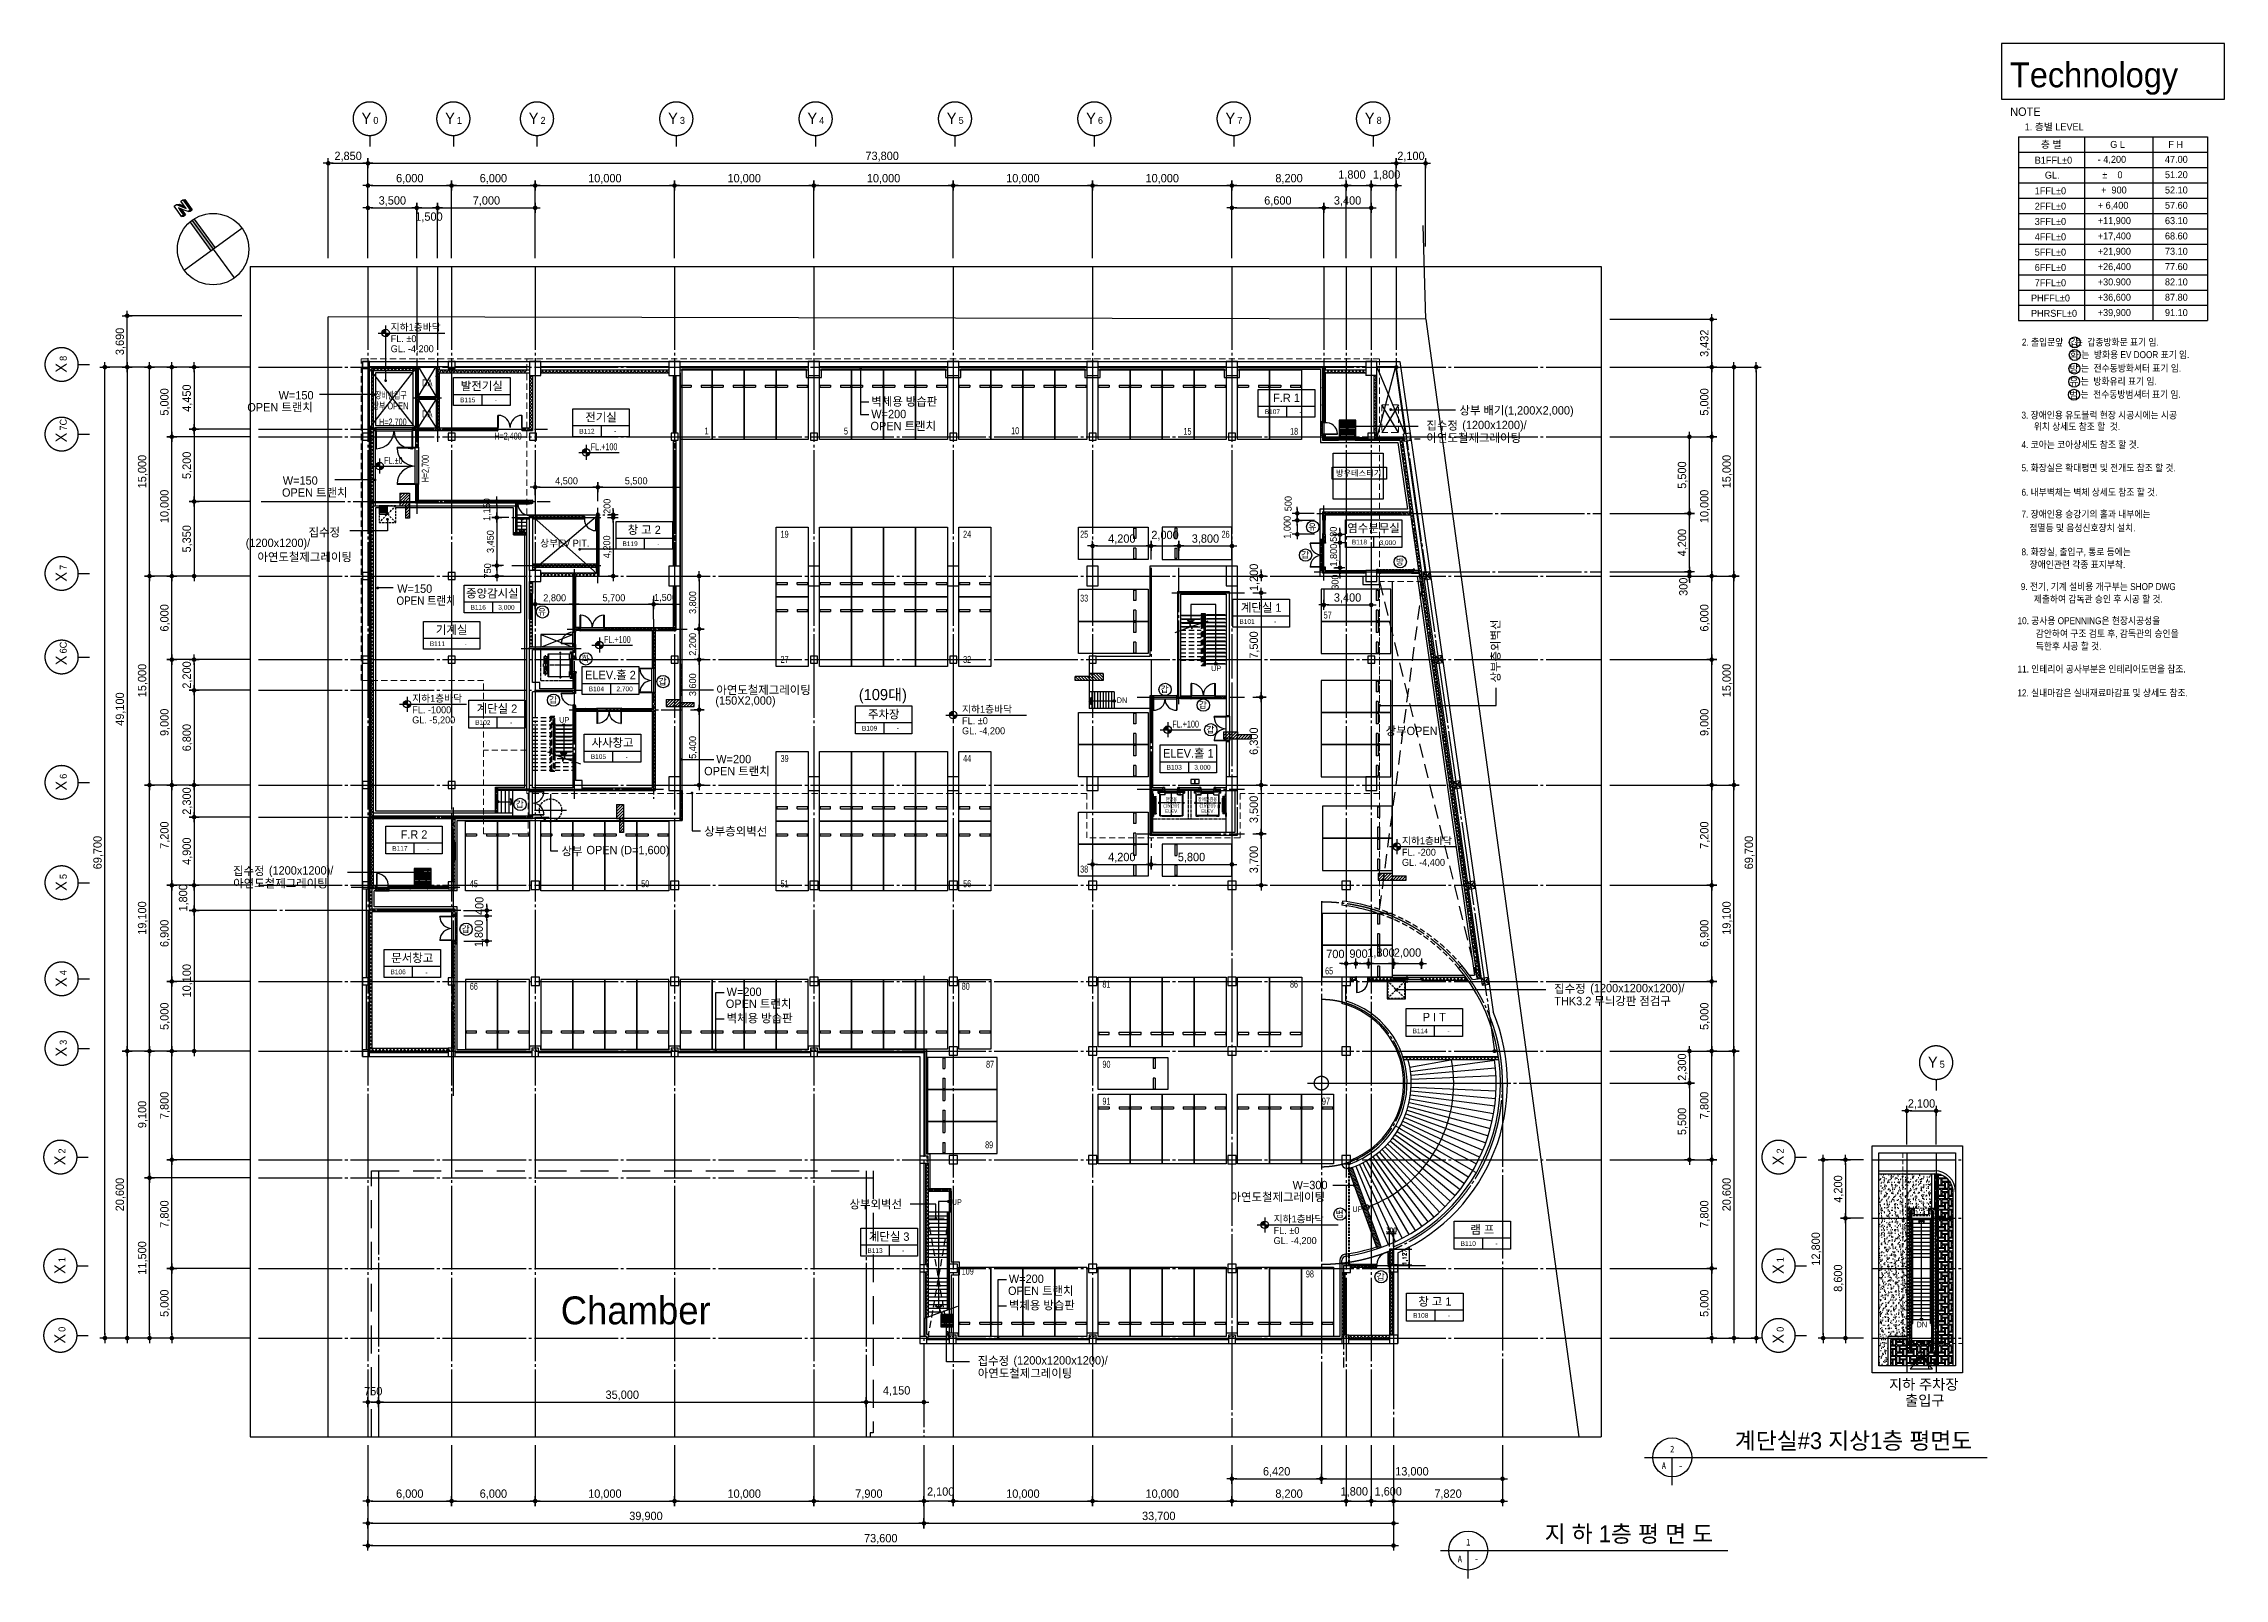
# Model space of a CAD drawing. Extents: x 13827183 to 13983685, y -1862231 to -1752052.
import ezdxf
from ezdxf.enums import TextEntityAlignment as Align

# ---------------------------------------------------------------- set-up
doc = ezdxf.new("R2010")
doc.units = 0
doc.header["$LTSCALE"] = 100
doc.header["$MEASUREMENT"] = 0
doc.header["$PDSIZE"] = -10
for name, pattern in [('CEN', [66, 60, -2, 2, -2]), ('CENTER2', [1.125, 0.75, -0.125, 0.125, -0.125]), ('HID', [2.3, 1.5, -0.8]), ('HIDD', [6, 4, -2]), ('HIDDEN', [0.375, 0.25, -0.125]), ('PHANTOM', [2.5, 1.25, -0.25, 0.25, -0.25, 0.25, -0.25])]:
    doc.linetypes.add(name, pattern=pattern)
doc.layers.get('0').update_dxf_attribs({"linetype": 'CONTINUOUS'})
doc.layers.get('Defpoints').update_dxf_attribs({"linetype": 'CONTINUOUS'})
for name, color, linetype in [('252', 252, 'CONTINUOUS'), ('4WID', 4, 'CONTINUOUS'), ('7TXT', 7, 'CONTINUOUS'), ('8', 8, 'CONTINUOUS'), ('_FIN', 5, 'CONTINUOUS'), ('AXIS', 7, 'CEN'), ('CAR', 21, 'CONTINUOUS'), ('CAR-STOP', 5, 'CONTINUOUS'), ('CEN', 1, 'CEN'), ('COL', 2, 'CONTINUOUS'), ('DIM', 7, 'CONTINUOUS'), ('DO', 7, 'CONTINUOUS'), ('EL-3', 7, 'CONTINUOUS'), ('EL-7', 5, 'CONTINUOUS'), ('EL8', 8, 'CONTINUOUS'), ('elev', 7, 'CONTINUOUS'), ('HAT', 5, 'CONTINUOUS'), ('HOISTWAY', 9, 'CONTINUOUS'), ('IN', 6, 'CONTINUOUS'), ('LEVEL-1', 4, 'CONTINUOUS'), ('line', 2, 'CONTINUOUS'), ('open-tr', 9, 'CONTINUOUS'), ('ST', 3, 'CONTINUOUS'), ('SY', 13, 'CONTINUOUS'), ('SY2', 7, 'CONTINUOUS'), ('SYM', 7, 'CONTINUOUS'), ('TEX', 3, 'CONTINUOUS'), ('TEXT', 2, 'CONTINUOUS'), ('TEXT1', 7, 'CONTINUOUS'), ('TILE', 5, 'CONTINUOUS'), ('TITLE', 3, 'CONTINUOUS'), ('WA1', 2, 'CONTINUOUS'), ('WA2', 3, 'CONTINUOUS'), ('WALL', 2, 'CONTINUOUS'), ('WALL-1', 7, 'CONTINUOUS'), ('WALLBR', 3, 'CONTINUOUS'), ('WID', 4, 'CONTINUOUS'), ('지시선', 7, 'CONTINUOUS')]:
    doc.layers.add(name, color=color, linetype=linetype)
doc.layers.add('hidded', color=5, linetype='HIDDEN', lineweight=20)
doc.styles.add('GHS', font='romans', dxfattribs={"bigfont": 'ghs'})
doc.styles.add('HE', font='HYWULM.TTF', dxfattribs={"height": 3})
doc.styles.add('HY울를도M', font='HYWULM.TTF')
doc.styles.add('굴림', font='H2HDRM.TTF')
doc.styles.add('돋움체', font='DotumChe.ttf')
doc.styles.add('돋음', font='Dotum.ttf', dxfattribs={"height": 3})
doc.styles.add('울릉도', font='HYWULM.TTF', dxfattribs={"height": 3})
doc.dimstyles.new('DIM50', dxfattribs={"dimscale": 50, "dimtxt": 3, "dimasz": 1.2, "dimexe": 1, "dimexo": 1, "dimgap": 0.6, "dimtad": 1, "dimdec": 4, "dimzin": 0, "dimdsep": 46, "dimlunit": 6, "dimtxsty": '굴림', "dimblk": 'DOTT', "dimcen": 0.09, "dimadec": 0, "dimazin": 0, "dimtfac": 1, "dimtdec": 4, "dimtofl": 0, "dimtmove": 2, "dimatfit": 2, "dimldrblk": 'DOTT', "dimfxl": 1, "dimtolj": 1, "dimtzin": 0, "dimarcsym": 0})
doc.dimstyles.new('SAMOO-100', dxfattribs={"dimscale": 100, "dimtxt": 3, "dimasz": 1, "dimexe": 2, "dimexo": 2, "dimgap": 1, "dimtad": 1, "dimdec": 4, "dimdsep": 46, "dimlunit": 6, "dimtxsty": 'GHS', "dimblk": 'DIMDOT', "dimcen": 2.5, "dimdle": 1.5, "dimadec": 0, "dimazin": 0, "dimtfac": 1, "dimtdec": 4, "dimtix": 1, "dimtmove": 2, "dimatfit": 3, "dimldrblk": 'DIMDOT', "dimfxl": 1, "dimtvp": 1, "dimtolj": 1, "dimtzin": 0, "dimarcsym": 0})
pattern_1 = [(45, (13090914.87, -2370030.04), (-127.27922, 127.27922), []), (135, (13090914.87, -2370030.04), (-127.27922, -127.27922), [])]
pattern_2 = [(45, (13912859.81, -1780527.37), (-127.2792, 127.2792), []), (135, (13912859.81, -1780527.37), (-127.2792, -127.2792), [])]
pattern_3 = [(45, (-946705.35, -4618979.9), (-127.2792206, 127.2792206), []), (135, (-946705.35, -4618979.9), (-127.2792206, -127.2792206), [])]
pattern_4 = [(45, (8786982.07, -1464347.29), (-127.2792206, 127.2792206), []), (135, (8786982.07, -1464347.29), (-127.2792206, -127.2792206), [])]
pattern_5 = [(0, (8786982.07, -1464347.29), (0, 100), [])]
pattern_6 = [(90, (8786982.07, -1464347.29), (-100, 6e-15), [])]
pattern_7 = [(45, (1315193.02, -3034316.96), (-127.2792206, 127.2792206), []), (135, (1315193.02, -3034316.96), (-127.2792206, -127.2792206), [])]

msp = doc.modelspace()

# ---------------------------------------------------------------- texts
at = {"color": 252, "style": 'HY울를도M'}
msp.add_text('Chamber', height=2000, dxfattribs=at).set_placement((13864294.01545, -1843989.91348))
at = {"layer": '7TXT', "style": 'HY울를도M'}
msp.add_text('(109대)', height=800, dxfattribs=at).set_placement((13887411.22087, -1799182.59018), align=Align.CENTER)
at = {"layer": 'SYM', "style": '돋움체'}
for s, p in [('2', (13944060.68537, -1852945.26096)), ('A', (13943460.68537, -1854145.26096)), ('-', (13944660.68537, -1854145.26096)), ('A', (13928818.63619, -1860831.29804)), ('1', (13929418.63619, -1859631.29804)), ('-', (13930018.63619, -1860831.29804))]:
    msp.add_text(s, height=480, dxfattribs=at).set_placement(p, align=Align.MIDDLE_CENTER)
at = {"layer": 'TEXT', "style": 'HY울를도M'}
for s, height, p in [('1. 층별 LEVEL', 500, (13969356.38774, -1758278.27882)), ('층 별', 500, (13970520.50433, -1759538.33591)), ('G L', 500, (13975492.80274, -1759538.33591)), ('F H', 500, (13979666.0876, -1759538.33591)), ('B1FFL%%P0', 500, (13970073.82739, -1760671.87427)), ('- 4,200', 500, (13974597.36602, -1760611.76558)), ('47.00', 500, (13979418.54935, -1760611.76558)), ('GL.', 500, (13970800.87182, -1761743.3124)), (' %%P    0', 500, (13974743.68066, -1761717.61441)), ('51.20', 500, (13979418.54935, -1761711.75458)), ('2FFL%%P0', 500, (13970073.82739, -1763971.84127)), ('1FFL%%P0', 500, (13970073.82739, -1762871.85227)), ('+ 6,400', 500, (13974597.36602, -1763911.73258)), ('+  900', 500, (13974837.9752, -1762811.74358)), ('52.10', 500, (13979418.54935, -1762811.74358)), ('57.60', 500, (13979418.54935, -1763911.73258)), ('3FFL%%P0', 500, (13970073.82739, -1765071.83027)), ('+11,900', 500, (13974597.36602, -1765011.72158)), ('63.10', 500, (13979418.54935, -1765011.72158)), ('4FFL%%P0', 500, (13970073.82739, -1766171.81927)), ('5FFL%%P0', 500, (13970073.82739, -1767271.80827)), ('+17,400', 500, (13974597.36602, -1766111.71058)), ('+21,900', 500, (13974597.36602, -1767211.69958)), ('68.60', 500, (13979418.54935, -1766111.71058)), ('73.10', 500, (13979418.54935, -1767211.69958)), ('6FFL%%P0', 500, (13970073.82739, -1768371.79727)), ('+26,400', 500, (13974597.36602, -1768311.68858)), ('77.60', 500, (13979418.54935, -1768311.68858)), ('7FFL%%P0', 500, (13970073.82739, -1769471.78627)), ('+30.900', 500, (13974597.36602, -1769411.67758)), ('+36,600', 500, (13974597.36602, -1770511.66658)), ('82.10', 500, (13979418.54935, -1769411.67758)), ('87.80', 500, (13979418.54935, -1770511.66658)), ('PHFFL%%P0', 500, (13969807.05855, -1770565.78338)), ('PHRSFL%%P0', 500, (13969807.05855, -1771665.77238)), ('+39,900', 500, (13974597.36602, -1771611.65558)), ('91.10', 500, (13979418.54935, -1771611.65558)), ('지하1층바닥', 500, (13852090.08841, -1772657.35533)), ('FL. %%P0', 500, (13852090.08841, -1773483.28718)), ('GL. -4,200', 500, (13852090.08841, -1774208.01088)), ('화', 500, (13972601.89667, -1774651.68812)), ('갑', 500, (13972601.89667, -1773750.40594)), ('유', 500, (13972559.89667, -1776567.40594)), ('방', 500, (13972573.89667, -1775628.40594)), ('범', 500, (13972545.89667, -1777506.40594)), ('지하1층바닥', 500, (13853634.04819, -1799303.51573)), ('FL. -1000', 500, (13853634.04819, -1800129.44759)), ('지하1층바닥', 500, (13893094.0338, -1800083.73517)), ('GL. -5,200', 500, (13853634.04819, -1800854.17128)), ('GL. -4,200', 500, (13893094.0338, -1801634.39072)), ('FL. %%P0', 500, (13893094.0338, -1800909.66702)), ('지하1층바닥', 500, (13924662.83111, -1809528.02135)), ('GL. -4,400', 500, (13924662.83111, -1811078.6769)), ('FL. -200', 500, (13924662.83111, -1810353.9532)), ('지하1층바닥', 500, (13915453.69337, -1836680.0475)), ('FL. %%P0', 500, (13915453.69337, -1837505.97936)), ('GL. -4,200', 500, (13915453.69337, -1838230.70306)), ('지하 주차장', 750, (13959621.42239, -1848681.1757)), ('출입구', 750, (13960773.30067, -1849829.39922))]:
    msp.add_text(s, height=height, dxfattribs=at).set_placement(p)
at = {"layer": 'TEXT', "style": 'HY울를도M', "width": 0.9}
for s, p in [('2. 출입문앞     는  갑종방화문 표기 임.', (13969153.09838, -1773481.15185)), ('는  방화용 EV DOOR 표기 임.', (13973417.55031, -1774381.15185)), ('는  방화유리 표기 임.', (13973375.55031, -1776296.86967)), ('는  전수동방화셔터 표기 임.', (13973389.55031, -1775357.86967)), ('는  전수동방범셔터 표기 임.', (13973361.55031, -1777235.86967)), ('3. 장애인용 유도블럭 현장 시공시에는 시공', (13969125.09838, -1778722.53384)), ('위치 상세도 참조 할  것.', (13970005.72083, -1779539.43956)), ('4. 코아는 코아상세도 참조 할 것.', (13969125.09838, -1780839.46348)), ('5. 화장실은 확대평면 및 전개도 참조 할 것.', (13969125.09838, -1782508.13608)), ('6. 내부벽체는 벽체 상세도 참조 할 것.', (13969125.09838, -1784258.56797)), ('7. 장애인용 승강기의 홀과 내부에는', (13969125.09838, -1785830.57572)), ('    점멸등 및 음성신호장치 설치.', (13969038.30919, -1786819.53149)), ('8. 화장실, 출입구, 통로 등에는', (13969125.09838, -1788538.96605)), ('    장애인관련 각종 표지부착.', (13969051.40262, -1789448.78758))]:
    msp.add_text(s, height=500, dxfattribs=at).set_placement(p, align=Align.MIDDLE_LEFT)
at = {"layer": 'TEXT'}
for s, height, style, width, p in [('DA', 500, 'HE', 0.7, (13854719.80992, -1776409.87395)), ('상부 OPEN', 500, 'HE', 0.7, (13852085.67886, -1778049.5588)), ('장비반입구', 500, 'HE', 0.7, (13852105.67886, -1777275.4206)), ('DA', 500, 'HE', 0.7, (13854719.80992, -1778634.87395)), ('(15인승)', 250, 'HY울를도M', 0.85, (13908109.80992, -1806765.62518)), ('전망용', 250, 'HY울를도M', 0.85, (13908109.80992, -1806295.42508)), ('장애인겸용', 250, 'HY울를도M', 0.85, (13910709.80992, -1806295.42508)), ('(15인승)', 250, 'HY울를도M', 0.85, (13910709.80992, -1806765.62518))]:
    msp.add_text(s, height=height, dxfattribs=dict(at, style=style, width=width)).set_placement(p, align=Align.MIDDLE)
at = {"layer": 'TEXT', "style": 'HY울를도M'}
for s, width, p in [('H=2,700', 0.75, (13851262.07158, -1779467.37395)), ('H=2,400', 0.75, (13859522.07158, -1780477.28783)), ('FL.+100', 0.75, (13866448.19042, -1781243.06393)), ('1', 0.75, (13874617.40444, -1780113.64866)), ('5', 0.75, (13884617.40444, -1780113.64866)), ('10', 0.75, (13896617.40444, -1780094.64866)), ('15', 0.75, (13908984.40444, -1780137.64866)), ('18', 0.75, (13916634.40444, -1780137.64866)), ('FL.%%p0', 0.75, (13851625.19042, -1782228.06393)), ('19', 0.75, (13880069.61846, -1787525.23339)), ('24', 0.75, (13893169.61846, -1787525.23339)), ('25', 0.75, (13901569.61846, -1787525.23339)), ('26', 0.75, (13911716.83248, -1787525.23339)), ('33', 0.75, (13901569.61846, -1792109.81813)), ('9. 전기, 기계 설비용 개구부는 SHOP DWG', 0.9, (13969076.62869, -1791283.25705)), ('제출하여 감독관 승인 후 시공 할 것.', 0.9, (13970007.16889, -1792177.70561)), ('57', 0.75, (13919047.61846, -1793324.81813)), ('10. 공사용 OPENNING은 현장시공성을', 0.9, (13968838.96785, -1793731.7659)), ('FL.+100', 0.75, (13867398.50179, -1795077.66911)), ('감안하여 구조 검토 후, 감독관의 승인을 ', 0.9, (13970149.83135, -1794655.85484)), ('득한후 시공 할 것.', 0.9, (13970149.83135, -1795558.16362)), ('27', 0.75, (13880069.61846, -1796509.81813)), ('32', 0.75, (13893169.61846, -1796509.81813)), ('11. 인테리어 공사부분은 인테리어도면을 참조.', 0.9, (13968838.96785, -1797202.139)), ('12. 실내마감은 실내재료마감표 및 상세도 참조.', 0.9, (13968830.67432, -1798913.7593)), ('FL.+100', 0.75, (13908180.75978, -1801151.89284)), ('39', 0.75, (13880069.61846, -1803625.23339)), ('44', 0.75, (13893169.61846, -1803625.23339)), ('45', 0.75, (13857769.61846, -1812609.81813)), ('50', 0.75, (13870069.61846, -1812609.81813)), ('51', 0.75, (13880069.61846, -1812609.81813)), ('56', 0.75, (13893169.61846, -1812609.81813)), ('38', 0.75, (13901569.61846, -1811559.81813)), ('65', 0.75, (13919147.61846, -1818868.31513)), ('66', 0.75, (13857769.61846, -1819975.23339)), ('80', 0.75, (13893069.61846, -1819975.23339)), ('81', 0.75, (13903169.61846, -1819825.23339)), ('86', 0.75, (13916627.26222, -1819818.7304)), ('87', 0.75, (13894817.83248, -1825575.23339)), ('90', 0.75, (13903169.61846, -1825575.23339)), ('91', 0.75, (13903169.61846, -1828225.23339)), ('97', 0.75, (13918919.61846, -1828225.23339)), ('89', 0.75, (13894748.83248, -1831355.81813)), ('109', 0.75, (13893069.61846, -1840425.23339)), ('98', 0.75, (13917769.61846, -1840625.23339))]:
    msp.add_text(s, height=500, dxfattribs=dict(at, width=width)).set_placement(p)
at = {"layer": 'TEXT', "style": 'HY울를도M', "width": 0.75}
msp.add_text('H=2,700', height=500, rotation=90, dxfattribs=at).set_placement((13854822.92876, -1783553.15004))
at = {"layer": 'TEXT', "style": 'HY울를도M'}
for s, height, p in [('상부EV PIT.', 500, (13864581.57951, -1787904.8582)), ('ELEV.', 250, (13908142.93689, -1807148.11346)), ('ELEV.', 250, (13910742.93689, -1807148.11346))]:
    msp.add_text(s, height=height, dxfattribs=at).set_placement(p, align=Align.MIDDLE)
at = {"layer": 'TEXT1', "ltscale": 0.85, "style": 'HY울를도M'}
msp.add_text('Technology', height=1784.821501, dxfattribs=at).set_placement((13968295.44695, -1755189.50599))
at = {"layer": 'TEXT1'}
for s, height, style, p in [('NOTE', 600, '울릉도', (13968313.24561, -1757240.85645)), ('OPEN 트랜치', 600, '돋음', (13841800.22982, -1778459.25374)), ('W=150', 600, '돋음', (13844048.07158, -1777597.28783)), ('벽체용 방습판', 600, '돋음', (13886581.0702, -1778048.70505)), ('OPEN 트랜치', 600, '돋음', (13886522.22844, -1779804.67096)), ('W=200', 600, '돋음', (13886581.0702, -1778942.70505)), ('집수정', 600, '돋음', (13926421.28204, -1779770.38034)), ('상부', 600, '돋음', (13928793.92024, -1778682.30891)), ('(1200x1200)/', 600, '돋음', (13928987.28891, -1779728.64369)), ('배기(1,200X2,000)', 600, '돋음', (13930503.58249, -1778682.30891)), ('아연도철제그레이팅', 600, '돋음', (13926430.25392, -1780657.45979)), ('OPEN 트랜치', 600, '돋음', (13844289.22982, -1784579.25374)), ('W=150', 600, '돋음', (13844348.07158, -1783717.28783)), ('집수정', 600, '돋음', (13846195.02038, -1787435.2945)), ('유', 450, '울릉도', (13917941.02394, -1786972.95868)), ('(1200x1200)/', 600, '돋음', (13841686.58324, -1788191.55786)), ('아연도철제그레이팅', 600, '돋음', (13842527.54826, -1789210.37395)), ('갑', 450, '울릉도', (13917428.62154, -1788994.668)), ('방', 450, '울릉도', (13924220.72962, -1789473.43324)), ('W=150', 600, '돋음', (13852562.81809, -1791479.06851)), ('유', 450, '울릉도', (13862661.38885, -1793067.22857)), ('화', 450, '울릉도', (13865783.52836, -1796445.21387)), ('갑', 450, '울릉도', (13871316.62154, -1798075.668)), ('아연도철제그레이팅', 600, '돋음', (13875458.63254, -1798755.71528)), ('갑', 450, '울릉도', (13907339.62154, -1798635.07252)), ('갑', 450, '울릉도', (13863454.83556, -1799404.3829)), ('(150X2,000)', 600, '돋음', (13875392.07158, -1799511.67648)), ('갑', 450, '울릉도', (13910089.62154, -1799758.52381)), ('갑', 450, '울릉도', (13910622.26062, -1801525.68887)), ('상부OPEN', 600, '돋음', (13923491.20144, -1801691.12521)), ('OPEN 트랜치', 600, '돋음', (13874587.49935, -1804576.90556)), ('W=200', 600, '돋음', (13875456.20994, -1803714.93965)), ('갑', 450, '울릉도', (13861057.3825, -1806887.94684)), ('상부층외벽선', 600, '돋음', (13874594.44532, -1808902.68365)), ('상부', 600, '돋음', (13864354.44532, -1810322.68365)), ('OPEN (D=1,600)', 600, '돋음', (13866141.49295, -1810245.63355)), ('집수정', 600, '돋음', (13840781.28204, -1811748.70977)), ('아연도철제그레이팅', 600, '돋음', (13840790.25392, -1812635.78922)), ('(1200x1200)/', 600, '돋음', (13843347.28891, -1811706.97312)), ('갑', 450, '울릉도', (13857179.62154, -1815849.668)), ('W=200', 600, '돋음', (13876200.19539, -1820417.88011)), ('집수정', 600, '돋음', (13935585.02038, -1820196.67641)), ('(1200x1200x1200)/', 600, '돋음', (13938173.02725, -1820154.93976)), ('OPEN 트랜치', 600, '돋음', (13876141.35364, -1821279.84602)), ('벽체용 방습판', 600, '돋음', (13876200.19539, -1822318.88011)), ('THK3.2 무늬강판 점검구', 600, '돋음', (13935593.99226, -1821083.75585)), ('W=300', 600, '돋음', (13916813.61106, -1834291.38059)), ('상부외벽선', 600, '돋음', (13885020.3286, -1835676.28659)), ('아연도철제그레이팅', 600, '돋음', (13912365.04172, -1835153.49294)), ('범', 450, '울릉도', (13919897.8959, -1836297.76331)), ('W=200', 600, '돋음', (13896453.59291, -1841021.88011)), ('갑', 450, '울릉도', (13922847.62154, -1840800.668)), ('OPEN 트랜치', 600, '돋음', (13896394.75116, -1841883.84602)), ('벽체용 방습판', 600, '돋음', (13896453.59291, -1842922.88011)), ('집수정', 600, '돋음', (13894217.02038, -1846919.67641)), ('(1200x1200x1200)/', 600, '돋음', (13896783.02725, -1846877.93976)), ('아연도철제그레이팅', 600, '돋음', (13894225.99226, -1847806.75585))]:
    msp.add_text(s, height=height, dxfattribs=dict(at, style=style)).set_placement(p)
at = {"layer": 'TEXT1', "style": '울릉도'}
for s, height, p in [('발전기실', 600, (13858630.17026, -1776934.02798)), ('F.R 1', 600, (13916378.10183, -1777780.99449)), ('전기실', 600, (13867184.03212, -1779179.1541)), ('방우테스터기', 420, (13921553.76766, -1783100.24762)), ('창 고 2', 600, (13870286.0517, -1787256.69883)), ('염수분무실', 600, (13922628.02394, -1787136.61683)), ('중앙감시실', 600, (13859385.4854, -1791819.55978)), ('계단실 1', 600, (13914559.80992, -1792842.76716)), ('기계실', 600, (13856459.80992, -1794430.84866)), ('ELEV.홀 2', 600, (13867863.70314, -1797679.28952)), ('계단실 2', 600, (13859716.96028, -1800093.22361)), ('주차장', 600, (13887472.9401, -1800499.97703)), ('사사창고', 600, (13868011.02394, -1802536.65883)), ('ELEV.홀 1', 600, (13909333.83823, -1803302.90902)), ('F.R 2', 600, (13853762.07158, -1809128.98798)), ('문서창고', 600, (13853638.02394, -1817992.69883)), ('P I T', 600, (13926986.30327, -1822232.65032)), ('계단실 3', 600, (13887862.08123, -1837996.89181)), ('램 프', 600, (13930432.81809, -1837495.26538)), ('창 고 1', 600, (13927025.90054, -1842656.77403))]:
    msp.add_text(s, height=height, dxfattribs=at).set_placement(p, align=Align.CENTER)
at = {"layer": 'TEXT1', "color": 2, "style": '울릉도'}
for s, p in [('B115', (13857616.67435, -1777632.28783)), ('B107', (13915364.60592, -1778479.25434)), ('B112', (13866170.5362, -1779877.41395)), ('B119', (13869272.55579, -1787954.95868)), ('B118', (13921614.52803, -1787834.87668)), ('B116', (13858371.98949, -1792517.81963)), ('B101', (13913546.31401, -1793541.02701)), ('B111', (13855446.31401, -1795129.10851)), ('B104', (13866850.20723, -1798377.54937)), ('B102', (13858703.46437, -1800791.48346)), ('B109', (13886459.44418, -1801198.23688)), ('B105', (13866997.52803, -1803234.91868)), ('B103', (13908320.34232, -1804001.16887)), ('B117', (13852748.57567, -1809827.24783)), ('B106', (13852624.52803, -1818690.95868)), ('B114', (13925972.80736, -1822930.91017)), ('B113', (13886848.58531, -1838695.15166)), ('B110', (13929419.32218, -1838193.52523)), ('B108', (13926012.40463, -1843355.03388))]:
    msp.add_text(s, height=340, dxfattribs=at).set_placement(p, align=Align.MIDDLE_CENTER)
at = {"layer": 'TEXT1', "style": '울릉도'}
for s, p in [('-', (13859643.66617, -1777632.28783)), ('-', (13917391.59774, -1778479.25434)), ('-', (13868197.52803, -1779877.41395)), ('-', (13871299.54762, -1787996.95868)), ('3,000', (13923641.51985, -1787876.87668)), ('3,000', (13860398.98131, -1792517.81963)), ('-', (13915573.30583, -1793541.02701)), ('-', (13857473.30583, -1795129.10851)), ('2,700', (13868877.19905, -1798377.54937)), ('-', (13860730.45619, -1800791.48346)), ('-', (13888486.43601, -1801198.23688)), ('-', (13869024.51985, -1803276.91868)), ('3,000', (13910347.33414, -1804001.16887)), ('-', (13854775.56749, -1809869.24783)), ('-', (13854651.51985, -1818732.95868)), ('-', (13927999.79918, -1822930.91017)), ('-', (13888875.57714, -1838695.15166)), ('-', (13931446.31401, -1838193.52523)), ('-', (13928039.39645, -1843355.03388))]:
    msp.add_text(s, height=340, dxfattribs=at).set_placement(p, align=Align.MIDDLE_CENTER)
at = {"layer": 'TEXT1', "style": '돋음', "width": 0.9}
msp.add_text('OPEN 트랜치', height=600, dxfattribs=at).set_placement((13852503.97634, -1792341.03441))
at = {"layer": 'TEXT1', "style": '돋음'}
msp.add_text('상부층외벽선', height=600, rotation=90, dxfattribs=at).set_placement((13931681.65441, -1797910.47786))
at = {"layer": 'TITLE', "color": 4, "style": 'HE'}
for s, p in [('UP', (13910965.96574, -1797098.86528)), ('DN', (13904192.35486, -1799377.64398)), ('UP', (13864185.96574, -1800798.86528)), ('UP', (13892355.96574, -1835418.86528)), ('UP', (13921105.96574, -1835928.86528)), ('DN', (13961597.10236, -1844211.78537))]:
    msp.add_text(s, height=400, dxfattribs=at).set_placement(p)
at = {"layer": 'TITLE', "style": '울릉도'}
for s, p in [('계단실#3 지상1층 평면도', (13965593.88054, -1853305.26096)), ('지 하 1층 평 면 도', (13946996.48587, -1859991.29804))]:
    msp.add_text(s, height=1200, dxfattribs=at).set_placement(p, align=Align.BOTTOM_RIGHT)

# ---------------------------------------------------------------- blocks, each defined once
blk = doc.blocks.new('DOTT')
for p, q in [((-1.5, 0), (1.5, 0)), ((0, 1.5), (0, -1.5))]:
    blk.add_line(p, q)
at = {"color": 6, "const_width": 0.68}
blk.add_lwpolyline([(-0.34, 0, 1), (0.34, 0, 1)], format="xyb", close=True, dxfattribs=at)
blk = doc.blocks.new('*D16')
at = {"layer": 'Defpoints', "color": 0, "lineweight": -3}
for p in [(13882460, -1762245), (13872460, -1768046), (13882460, -1768046)]:
    blk.add_point(p, dxfattribs=at)
at = {"layer": 'DIM', "color": 7, "lineweight": -2}
for p, q in [((13872460, -1767446), (13872460, -1762045)), ((13882460, -1767446), (13882460, -1762045)), ((13872700, -1762245), (13882220, -1762245))]:
    blk.add_line(p, q, dxfattribs=at)
at = {"layer": 'DIM', "color": 7, "lineweight": -2, "xscale": 240, "yscale": 240, "zscale": 240, "rotation": 180}
blk.add_blockref('DOTT', (13872460, -1762245), dxfattribs=at)
at = {"layer": 'DIM', "color": 7, "lineweight": -2, "xscale": 240, "yscale": 240, "zscale": 240}
blk.add_blockref('DOTT', (13882460, -1762245), dxfattribs=at)
at = {"layer": 'DIM', "color": 3, "insert": (13877460, -1761768), "char_height": 600, "attachment_point": 5, "style": '굴림'}
blk.add_mtext('\\A1;10,000', dxfattribs=at)
blk = doc.blocks.new('*D17')
at = {"layer": 'Defpoints', "color": 0, "lineweight": -3}
for p in [(13872460, -1762245), (13862460, -1768046), (13872460, -1768046)]:
    blk.add_point(p, dxfattribs=at)
at = {"layer": 'DIM', "color": 7, "lineweight": -2}
for p, q in [((13862460, -1767446), (13862460, -1762045)), ((13872460, -1767446), (13872460, -1762045)), ((13862700, -1762245), (13872220, -1762245))]:
    blk.add_line(p, q, dxfattribs=at)
at = {"layer": 'DIM', "color": 7, "lineweight": -2, "xscale": 240, "yscale": 240, "zscale": 240, "rotation": 180}
blk.add_blockref('DOTT', (13862460, -1762245), dxfattribs=at)
at = {"layer": 'DIM', "color": 7, "lineweight": -2, "xscale": 240, "yscale": 240, "zscale": 240}
blk.add_blockref('DOTT', (13872460, -1762245), dxfattribs=at)
at = {"layer": 'DIM', "color": 3, "insert": (13867460, -1761768), "char_height": 600, "attachment_point": 5, "style": '굴림'}
blk.add_mtext('\\A1;10,000', dxfattribs=at)
blk = doc.blocks.new('*D18')
at = {"layer": 'Defpoints', "color": 0, "lineweight": -3}
for p in [(13862460, -1762245), (13856460, -1768046), (13862460, -1768046)]:
    blk.add_point(p, dxfattribs=at)
at = {"layer": 'DIM', "color": 7, "lineweight": -2}
for p, q in [((13856460, -1767446), (13856460, -1762045)), ((13862460, -1767446), (13862460, -1762045)), ((13856700, -1762245), (13862220, -1762245))]:
    blk.add_line(p, q, dxfattribs=at)
at = {"layer": 'DIM', "color": 7, "lineweight": -2, "xscale": 240, "yscale": 240, "zscale": 240, "rotation": 180}
blk.add_blockref('DOTT', (13856460, -1762245), dxfattribs=at)
at = {"layer": 'DIM', "color": 7, "lineweight": -2, "xscale": 240, "yscale": 240, "zscale": 240}
blk.add_blockref('DOTT', (13862460, -1762245), dxfattribs=at)
at = {"layer": 'DIM', "color": 3, "insert": (13859460, -1761767), "char_height": 600, "attachment_point": 5, "style": '굴림'}
blk.add_mtext('\\A1;6,000', dxfattribs=at)
blk = doc.blocks.new('*D19')
at = {"layer": 'Defpoints', "color": 0, "lineweight": -3}
for p in [(13834783, -1790277), (13842607, -1790277), (13842607, -1805277)]:
    blk.add_point(p, dxfattribs=at)
at = {"layer": 'DIM', "color": 7, "lineweight": -2}
for p, q in [((13842007, -1790277), (13834583, -1790277)), ((13834783, -1805037), (13834783, -1790517)), ((13842007, -1805277), (13834583, -1805277))]:
    blk.add_line(p, q, dxfattribs=at)
at = {"layer": 'DIM', "color": 7, "lineweight": -2, "xscale": 240, "yscale": 240, "zscale": 240}
for p, rotation in [((13834783, -1790277), 90), ((13834783, -1805277), 270)]:
    blk.add_blockref('DOTT', p, dxfattribs=dict(at, rotation=rotation))
at = {"layer": 'DIM', "color": 3, "insert": (13834305, -1797777), "char_height": 600, "attachment_point": 5, "rotation": 90, "style": '굴림'}
blk.add_mtext('\\A1;15,000', dxfattribs=at)
blk = doc.blocks.new('*D20')
at = {"layer": 'Defpoints', "color": 0, "lineweight": -3}
for p in [(13834783, -1775277), (13842607, -1775277), (13842607, -1790277)]:
    blk.add_point(p, dxfattribs=at)
at = {"layer": 'DIM', "color": 7, "lineweight": -2}
for p, q in [((13842007, -1775277), (13834583, -1775277)), ((13834783, -1790037), (13834783, -1775517)), ((13842007, -1790277), (13834583, -1790277))]:
    blk.add_line(p, q, dxfattribs=at)
at = {"layer": 'DIM', "color": 7, "lineweight": -2, "xscale": 240, "yscale": 240, "zscale": 240}
for p, rotation in [((13834783, -1775277), 90), ((13834783, -1790277), 270)]:
    blk.add_blockref('DOTT', p, dxfattribs=dict(at, rotation=rotation))
at = {"layer": 'DIM', "color": 3, "insert": (13834305, -1782777), "char_height": 600, "attachment_point": 5, "rotation": 90, "style": '굴림'}
blk.add_mtext('\\A1;15,000', dxfattribs=at)
blk = doc.blocks.new('*D21')
at = {"layer": 'Defpoints', "color": 0, "lineweight": -3}
for p in [(13834783, -1805277), (13842607, -1805277), (13842607, -1824377)]:
    blk.add_point(p, dxfattribs=at)
at = {"layer": 'DIM', "color": 7, "lineweight": -2}
for p, q in [((13842007, -1805277), (13834583, -1805277)), ((13834783, -1824137), (13834783, -1805517)), ((13842007, -1824377), (13834583, -1824377))]:
    blk.add_line(p, q, dxfattribs=at)
at = {"layer": 'DIM', "color": 7, "lineweight": -2, "xscale": 240, "yscale": 240, "zscale": 240}
for p, rotation in [((13834783, -1805277), 90), ((13834783, -1824377), 270)]:
    blk.add_blockref('DOTT', p, dxfattribs=dict(at, rotation=rotation))
at = {"layer": 'DIM', "color": 3, "insert": (13834305, -1814827), "char_height": 600, "attachment_point": 5, "rotation": 90, "style": '굴림'}
blk.add_mtext('\\A1;19,100', dxfattribs=at)
blk = doc.blocks.new('*D22')
at = {"layer": 'Defpoints', "color": 0, "lineweight": -3}
for p in [(13892460, -1762245), (13882460, -1768046), (13892460, -1768046)]:
    blk.add_point(p, dxfattribs=at)
at = {"layer": 'DIM', "color": 7, "lineweight": -2}
for p, q in [((13882460, -1767446), (13882460, -1762045)), ((13892460, -1767446), (13892460, -1762045)), ((13882700, -1762245), (13892220, -1762245))]:
    blk.add_line(p, q, dxfattribs=at)
at = {"layer": 'DIM', "color": 7, "lineweight": -2, "xscale": 240, "yscale": 240, "zscale": 240, "rotation": 180}
blk.add_blockref('DOTT', (13882460, -1762245), dxfattribs=at)
at = {"layer": 'DIM', "color": 7, "lineweight": -2, "xscale": 240, "yscale": 240, "zscale": 240}
blk.add_blockref('DOTT', (13892460, -1762245), dxfattribs=at)
at = {"layer": 'DIM', "color": 3, "insert": (13887460, -1761768), "char_height": 600, "attachment_point": 5, "style": '굴림'}
blk.add_mtext('\\A1;10,000', dxfattribs=at)
blk = doc.blocks.new('*D23')
at = {"layer": 'Defpoints', "color": 0, "lineweight": -3}
for p in [(13902460, -1762245), (13892460, -1768046), (13902460, -1768046)]:
    blk.add_point(p, dxfattribs=at)
at = {"layer": 'DIM', "color": 7, "lineweight": -2}
for p, q in [((13892460, -1767446), (13892460, -1762045)), ((13902460, -1767446), (13902460, -1762045)), ((13892700, -1762245), (13902220, -1762245))]:
    blk.add_line(p, q, dxfattribs=at)
at = {"layer": 'DIM', "color": 7, "lineweight": -2, "xscale": 240, "yscale": 240, "zscale": 240, "rotation": 180}
blk.add_blockref('DOTT', (13892460, -1762245), dxfattribs=at)
at = {"layer": 'DIM', "color": 7, "lineweight": -2, "xscale": 240, "yscale": 240, "zscale": 240}
blk.add_blockref('DOTT', (13902460, -1762245), dxfattribs=at)
at = {"layer": 'DIM', "color": 3, "insert": (13897460, -1761768), "char_height": 600, "attachment_point": 5, "style": '굴림'}
blk.add_mtext('\\A1;10,000', dxfattribs=at)
blk = doc.blocks.new('*D24')
at = {"layer": 'Defpoints', "color": 0, "lineweight": -3}
for p in [(13912460, -1762245), (13902460, -1768046), (13912460, -1768046)]:
    blk.add_point(p, dxfattribs=at)
at = {"layer": 'DIM', "color": 7, "lineweight": -2}
for p, q in [((13902460, -1767446), (13902460, -1762045)), ((13912460, -1767446), (13912460, -1762045)), ((13902700, -1762245), (13912220, -1762245))]:
    blk.add_line(p, q, dxfattribs=at)
at = {"layer": 'DIM', "color": 7, "lineweight": -2, "xscale": 240, "yscale": 240, "zscale": 240, "rotation": 180}
blk.add_blockref('DOTT', (13902460, -1762245), dxfattribs=at)
at = {"layer": 'DIM', "color": 7, "lineweight": -2, "xscale": 240, "yscale": 240, "zscale": 240}
blk.add_blockref('DOTT', (13912460, -1762245), dxfattribs=at)
at = {"layer": 'DIM', "color": 3, "insert": (13907460, -1761768), "char_height": 600, "attachment_point": 5, "style": '굴림'}
blk.add_mtext('\\A1;10,000', dxfattribs=at)
blk = doc.blocks.new('*D25')
at = {"layer": 'Defpoints', "color": 0, "lineweight": -3}
for p in [(13920660, -1762245), (13912460, -1768046), (13920660, -1768046)]:
    blk.add_point(p, dxfattribs=at)
at = {"layer": 'DIM', "color": 7, "lineweight": -2}
for p, q in [((13912460, -1767446), (13912460, -1762045)), ((13920660, -1767446), (13920660, -1762045)), ((13912700, -1762245), (13920420, -1762245))]:
    blk.add_line(p, q, dxfattribs=at)
at = {"layer": 'DIM', "color": 7, "lineweight": -2, "xscale": 240, "yscale": 240, "zscale": 240, "rotation": 180}
blk.add_blockref('DOTT', (13912460, -1762245), dxfattribs=at)
at = {"layer": 'DIM', "color": 7, "lineweight": -2, "xscale": 240, "yscale": 240, "zscale": 240}
blk.add_blockref('DOTT', (13920660, -1762245), dxfattribs=at)
at = {"layer": 'DIM', "color": 3, "insert": (13916560, -1761767), "char_height": 600, "attachment_point": 5, "style": '굴림'}
blk.add_mtext('\\A1;8,200', dxfattribs=at)
blk = doc.blocks.new('*D26')
at = {"layer": 'Defpoints', "color": 0, "lineweight": -3}
for p in [(13924260, -1762245), (13922460, -1768046), (13924260, -1768046)]:
    blk.add_point(p, dxfattribs=at)
at = {"layer": 'DIM', "color": 7, "lineweight": -2}
for p, q in [((13922460, -1767446), (13922460, -1762045)), ((13924260, -1767446), (13924260, -1762045)), ((13922700, -1762245), (13924020, -1762245))]:
    blk.add_line(p, q, dxfattribs=at)
at = {"layer": 'DIM', "color": 7, "lineweight": -2, "xscale": 240, "yscale": 240, "zscale": 240, "rotation": 180}
blk.add_blockref('DOTT', (13922460, -1762245), dxfattribs=at)
at = {"layer": 'DIM', "color": 7, "lineweight": -2, "xscale": 240, "yscale": 240, "zscale": 240}
blk.add_blockref('DOTT', (13924260, -1762245), dxfattribs=at)
at = {"layer": 'DIM', "color": 3, "insert": (13923561, -1761508), "char_height": 600, "attachment_point": 5, "style": '굴림'}
blk.add_mtext('\\A1;1,800', dxfattribs=at)
blk = doc.blocks.new('*D27')
at = {"layer": 'Defpoints', "color": 0, "lineweight": -3}
for p in [(13924260, -1760645), (13850460, -1768046), (13924260, -1768046)]:
    blk.add_point(p, dxfattribs=at)
at = {"layer": 'DIM', "color": 7, "lineweight": -2}
for p, q in [((13850460, -1767446), (13850460, -1760445)), ((13850700, -1760645), (13924020, -1760645)), ((13924260, -1767446), (13924260, -1760445))]:
    blk.add_line(p, q, dxfattribs=at)
at = {"layer": 'DIM', "color": 7, "lineweight": -2, "xscale": 240, "yscale": 240, "zscale": 240, "rotation": 180}
blk.add_blockref('DOTT', (13850460, -1760645), dxfattribs=at)
at = {"layer": 'DIM', "color": 7, "lineweight": -2, "xscale": 240, "yscale": 240, "zscale": 240}
blk.add_blockref('DOTT', (13924260, -1760645), dxfattribs=at)
at = {"layer": 'DIM', "color": 3, "insert": (13887360, -1760167), "char_height": 600, "attachment_point": 5, "style": '굴림'}
blk.add_mtext('\\A1;73,800', dxfattribs=at)
blk = doc.blocks.new('*D28')
at = {"layer": 'Defpoints', "color": 0, "lineweight": -3}
for p in [(13926360, -1760645), (13924260, -1768046), (13926360, -1767213)]:
    blk.add_point(p, dxfattribs=at)
at = {"layer": 'DIM', "color": 7, "lineweight": -2}
for p, q in [((13924260, -1767446), (13924260, -1760445)), ((13924500, -1760645), (13926120, -1760645)), ((13926360, -1766613), (13926360, -1760445))]:
    blk.add_line(p, q, dxfattribs=at)
at = {"layer": 'DIM', "color": 7, "lineweight": -2, "xscale": 240, "yscale": 240, "zscale": 240, "rotation": 180}
blk.add_blockref('DOTT', (13924260, -1760645), dxfattribs=at)
at = {"layer": 'DIM', "color": 7, "lineweight": -2, "xscale": 240, "yscale": 240, "zscale": 240}
blk.add_blockref('DOTT', (13926360, -1760645), dxfattribs=at)
at = {"layer": 'DIM', "color": 3, "insert": (13925310, -1760167), "char_height": 600, "attachment_point": 5, "style": '굴림'}
blk.add_mtext('\\A1;2,100', dxfattribs=at)
blk = doc.blocks.new('*D29')
at = {"layer": 'Defpoints', "color": 0, "lineweight": -3}
for p in [(13850460, -1760645), (13847610, -1768046), (13850460, -1768046)]:
    blk.add_point(p, dxfattribs=at)
at = {"layer": 'DIM', "color": 7, "lineweight": -2}
for p, q in [((13847610, -1767446), (13847610, -1760445)), ((13847850, -1760645), (13850220, -1760645)), ((13850460, -1767446), (13850460, -1760445))]:
    blk.add_line(p, q, dxfattribs=at)
at = {"layer": 'DIM', "color": 7, "lineweight": -2, "xscale": 240, "yscale": 240, "zscale": 240, "rotation": 180}
blk.add_blockref('DOTT', (13847610, -1760645), dxfattribs=at)
at = {"layer": 'DIM', "color": 7, "lineweight": -2, "xscale": 240, "yscale": 240, "zscale": 240}
blk.add_blockref('DOTT', (13850460, -1760645), dxfattribs=at)
at = {"layer": 'DIM', "color": 3, "insert": (13849035, -1760167), "char_height": 600, "attachment_point": 5, "style": '굴림'}
blk.add_mtext('\\A1;2,850', dxfattribs=at)
blk = doc.blocks.new('*D30')
at = {"layer": 'Defpoints', "color": 0, "lineweight": -3}
for p in [(13831583, -1775277), (13842607, -1775277), (13842607, -1844977)]:
    blk.add_point(p, dxfattribs=at)
at = {"layer": 'DIM', "color": 7, "lineweight": -2}
for p, q in [((13842007, -1775277), (13831383, -1775277)), ((13831583, -1844737), (13831583, -1775517)), ((13842007, -1844977), (13831383, -1844977))]:
    blk.add_line(p, q, dxfattribs=at)
at = {"layer": 'DIM', "color": 7, "lineweight": -2, "xscale": 240, "yscale": 240, "zscale": 240}
for p, rotation in [((13831583, -1775277), 90), ((13831583, -1844977), 270)]:
    blk.add_blockref('DOTT', p, dxfattribs=dict(at, rotation=rotation))
at = {"layer": 'DIM', "color": 3, "insert": (13831105, -1810127), "char_height": 600, "attachment_point": 5, "rotation": 90, "style": '굴림'}
blk.add_mtext('\\A1;69,700', dxfattribs=at)
blk = doc.blocks.new('*D31')
at = {"layer": 'Defpoints', "color": 0, "lineweight": -3}
for p in [(13833183, -1771587), (13842007, -1771587), (13842607, -1775277)]:
    blk.add_point(p, dxfattribs=at)
at = {"layer": 'DIM', "color": 7, "lineweight": -2}
for p, q in [((13841407, -1771587), (13832983, -1771587)), ((13833183, -1775037), (13833183, -1771827)), ((13842007, -1775277), (13832983, -1775277))]:
    blk.add_line(p, q, dxfattribs=at)
at = {"layer": 'DIM', "color": 7, "lineweight": -2, "xscale": 240, "yscale": 240, "zscale": 240}
for p, rotation in [((13833183, -1771587), 90), ((13833183, -1775277), 270)]:
    blk.add_blockref('DOTT', p, dxfattribs=dict(at, rotation=rotation))
at = {"layer": 'DIM', "color": 3, "insert": (13832705, -1773432), "char_height": 600, "attachment_point": 5, "rotation": 90, "style": '굴림'}
blk.add_mtext('\\A1;3,690', dxfattribs=at)
blk = doc.blocks.new('*D32')
at = {"layer": 'Defpoints', "color": 0, "lineweight": -3}
for p in [(13836383, -1824377), (13842607, -1824377), (13842607, -1832177)]:
    blk.add_point(p, dxfattribs=at)
at = {"layer": 'DIM', "color": 7, "lineweight": -2}
for p, q in [((13842007, -1824377), (13836183, -1824377)), ((13836383, -1831937), (13836383, -1824617)), ((13842007, -1832177), (13836183, -1832177))]:
    blk.add_line(p, q, dxfattribs=at)
at = {"layer": 'DIM', "color": 7, "lineweight": -2, "xscale": 240, "yscale": 240, "zscale": 240}
for p, rotation in [((13836383, -1824377), 90), ((13836383, -1832177), 270)]:
    blk.add_blockref('DOTT', p, dxfattribs=dict(at, rotation=rotation))
at = {"layer": 'DIM', "color": 3, "insert": (13835905, -1828277), "char_height": 600, "attachment_point": 5, "rotation": 90, "style": '굴림'}
blk.add_mtext('\\A1;7,800', dxfattribs=at)
blk = doc.blocks.new('BOMBOM_S')
at = {"color": 7}
blk.add_line((0, 0.4), (0, 0), dxfattribs=at)
blk.add_lwpolyline([(-0.6, 1, 1), (0.6, 1, 1), (-0.6, 1, 1)], format="xyb", dxfattribs=at)
at = {"color": 1, "style": '돋음'}
for tag, p, height in [('X', (-0.295, 0.816), 0.4), ('N', (0.129, 0.816), 0.25)]:
    blk.add_attdef(tag, p, '', height=height, dxfattribs=at)
blk = doc.blocks.new('*D33')
at = {"layer": 'Defpoints', "color": 0, "lineweight": -3}
for p in [(13836383, -1832177), (13842607, -1832177), (13842607, -1839977)]:
    blk.add_point(p, dxfattribs=at)
at = {"layer": 'DIM', "color": 7, "lineweight": -2}
for p, q in [((13842007, -1832177), (13836183, -1832177)), ((13836383, -1839737), (13836383, -1832417)), ((13842007, -1839977), (13836183, -1839977))]:
    blk.add_line(p, q, dxfattribs=at)
at = {"layer": 'DIM', "color": 7, "lineweight": -2, "xscale": 240, "yscale": 240, "zscale": 240}
for p, rotation in [((13836383, -1832177), 90), ((13836383, -1839977), 270)]:
    blk.add_blockref('DOTT', p, dxfattribs=dict(at, rotation=rotation))
at = {"layer": 'DIM', "color": 3, "insert": (13835905, -1836077), "char_height": 600, "attachment_point": 5, "rotation": 90, "style": '굴림'}
blk.add_mtext('\\A1;7,800', dxfattribs=at)
blk = doc.blocks.new('*D34')
at = {"layer": 'Defpoints', "color": 0, "lineweight": -3}
for p in [(13836383, -1819377), (13842607, -1819377), (13842607, -1824377)]:
    blk.add_point(p, dxfattribs=at)
at = {"layer": 'DIM', "color": 7, "lineweight": -2}
for p, q in [((13842007, -1819377), (13836183, -1819377)), ((13836383, -1824137), (13836383, -1819617)), ((13842007, -1824377), (13836183, -1824377))]:
    blk.add_line(p, q, dxfattribs=at)
at = {"layer": 'DIM', "color": 7, "lineweight": -2, "xscale": 240, "yscale": 240, "zscale": 240}
for p, rotation in [((13836383, -1819377), 90), ((13836383, -1824377), 270)]:
    blk.add_blockref('DOTT', p, dxfattribs=dict(at, rotation=rotation))
at = {"layer": 'DIM', "color": 3, "insert": (13835905, -1821877), "char_height": 600, "attachment_point": 5, "rotation": 90, "style": '굴림'}
blk.add_mtext('\\A1;5,000', dxfattribs=at)
blk = doc.blocks.new('*D35')
at = {"layer": 'Defpoints', "color": 0, "lineweight": -3}
for p in [(13836383, -1812477), (13842607, -1812477), (13842607, -1819377)]:
    blk.add_point(p, dxfattribs=at)
at = {"layer": 'DIM', "color": 7, "lineweight": -2}
for p, q in [((13842007, -1812477), (13836183, -1812477)), ((13836383, -1819137), (13836383, -1812717)), ((13842007, -1819377), (13836183, -1819377))]:
    blk.add_line(p, q, dxfattribs=at)
at = {"layer": 'DIM', "color": 7, "lineweight": -2, "xscale": 240, "yscale": 240, "zscale": 240}
for p, rotation in [((13836383, -1812477), 90), ((13836383, -1819377), 270)]:
    blk.add_blockref('DOTT', p, dxfattribs=dict(at, rotation=rotation))
at = {"layer": 'DIM', "color": 3, "insert": (13835905, -1815927), "char_height": 600, "attachment_point": 5, "rotation": 90, "style": '굴림'}
blk.add_mtext('\\A1;6,900', dxfattribs=at)
blk = doc.blocks.new('*D36')
at = {"layer": 'Defpoints', "color": 0, "lineweight": -3}
for p in [(13836383, -1805277), (13842607, -1805277), (13842607, -1812477)]:
    blk.add_point(p, dxfattribs=at)
at = {"layer": 'DIM', "color": 7, "lineweight": -2}
for p, q in [((13842007, -1805277), (13836183, -1805277)), ((13836383, -1812237), (13836383, -1805517)), ((13842007, -1812477), (13836183, -1812477))]:
    blk.add_line(p, q, dxfattribs=at)
at = {"layer": 'DIM', "color": 7, "lineweight": -2, "xscale": 240, "yscale": 240, "zscale": 240}
for p, rotation in [((13836383, -1805277), 90), ((13836383, -1812477), 270)]:
    blk.add_blockref('DOTT', p, dxfattribs=dict(at, rotation=rotation))
at = {"layer": 'DIM', "color": 3, "insert": (13835905, -1808877), "char_height": 600, "attachment_point": 5, "rotation": 90, "style": '굴림'}
blk.add_mtext('\\A1;7,200', dxfattribs=at)
blk = doc.blocks.new('*D37')
at = {"layer": 'Defpoints', "color": 0, "lineweight": -3}
for p in [(13836383, -1796277), (13842607, -1796277), (13842607, -1805277)]:
    blk.add_point(p, dxfattribs=at)
at = {"layer": 'DIM', "color": 7, "lineweight": -2}
for p, q in [((13842007, -1796277), (13836183, -1796277)), ((13836383, -1805037), (13836383, -1796517)), ((13842007, -1805277), (13836183, -1805277))]:
    blk.add_line(p, q, dxfattribs=at)
at = {"layer": 'DIM', "color": 7, "lineweight": -2, "xscale": 240, "yscale": 240, "zscale": 240}
for p, rotation in [((13836383, -1796277), 90), ((13836383, -1805277), 270)]:
    blk.add_blockref('DOTT', p, dxfattribs=dict(at, rotation=rotation))
at = {"layer": 'DIM', "color": 3, "insert": (13835905, -1800777), "char_height": 600, "attachment_point": 5, "rotation": 90, "style": '굴림'}
blk.add_mtext('\\A1;9,000', dxfattribs=at)
blk = doc.blocks.new('*D38')
at = {"layer": 'Defpoints', "color": 0, "lineweight": -3}
for p in [(13836383, -1790277), (13842607, -1790277), (13842607, -1796277)]:
    blk.add_point(p, dxfattribs=at)
at = {"layer": 'DIM', "color": 7, "lineweight": -2}
for p, q in [((13842007, -1790277), (13836183, -1790277)), ((13836383, -1796037), (13836383, -1790517)), ((13842007, -1796277), (13836183, -1796277))]:
    blk.add_line(p, q, dxfattribs=at)
at = {"layer": 'DIM', "color": 7, "lineweight": -2, "xscale": 240, "yscale": 240, "zscale": 240}
for p, rotation in [((13836383, -1790277), 90), ((13836383, -1796277), 270)]:
    blk.add_blockref('DOTT', p, dxfattribs=dict(at, rotation=rotation))
at = {"layer": 'DIM', "color": 3, "insert": (13835905, -1793277), "char_height": 600, "attachment_point": 5, "rotation": 90, "style": '굴림'}
blk.add_mtext('\\A1;6,000', dxfattribs=at)
blk = doc.blocks.new('*D39')
at = {"layer": 'Defpoints', "color": 0, "lineweight": -3}
for p in [(13836383, -1780277), (13842607, -1780277), (13842607, -1790277)]:
    blk.add_point(p, dxfattribs=at)
at = {"layer": 'DIM', "color": 7, "lineweight": -2}
for p, q in [((13842007, -1780277), (13836183, -1780277)), ((13836383, -1790037), (13836383, -1780517)), ((13842007, -1790277), (13836183, -1790277))]:
    blk.add_line(p, q, dxfattribs=at)
at = {"layer": 'DIM', "color": 7, "lineweight": -2, "xscale": 240, "yscale": 240, "zscale": 240}
for p, rotation in [((13836383, -1780277), 90), ((13836383, -1790277), 270)]:
    blk.add_blockref('DOTT', p, dxfattribs=dict(at, rotation=rotation))
at = {"layer": 'DIM', "color": 3, "insert": (13835905, -1785277), "char_height": 600, "attachment_point": 5, "rotation": 90, "style": '굴림'}
blk.add_mtext('\\A1;10,000', dxfattribs=at)
blk = doc.blocks.new('*D40')
at = {"layer": 'Defpoints', "color": 0, "lineweight": -3}
for p in [(13836383, -1775277), (13842607, -1775277), (13842607, -1780277)]:
    blk.add_point(p, dxfattribs=at)
at = {"layer": 'DIM', "color": 7, "lineweight": -2}
for p, q in [((13842007, -1775277), (13836183, -1775277)), ((13836383, -1780037), (13836383, -1775517)), ((13842007, -1780277), (13836183, -1780277))]:
    blk.add_line(p, q, dxfattribs=at)
at = {"layer": 'DIM', "color": 7, "lineweight": -2, "xscale": 240, "yscale": 240, "zscale": 240}
for p, rotation in [((13836383, -1775277), 90), ((13836383, -1780277), 270)]:
    blk.add_blockref('DOTT', p, dxfattribs=dict(at, rotation=rotation))
at = {"layer": 'DIM', "color": 3, "insert": (13835905, -1777777), "char_height": 600, "attachment_point": 5, "rotation": 90, "style": '굴림'}
blk.add_mtext('\\A1;5,000', dxfattribs=at)
blk = doc.blocks.new('*D41')
at = {"layer": 'Defpoints', "color": 0, "lineweight": -3}
for p in [(13836383, -1839977), (13842607, -1839977), (13842607, -1844977)]:
    blk.add_point(p, dxfattribs=at)
at = {"layer": 'DIM', "color": 7, "lineweight": -2}
for p, q in [((13842007, -1839977), (13836183, -1839977)), ((13836383, -1844737), (13836383, -1840217)), ((13842007, -1844977), (13836183, -1844977))]:
    blk.add_line(p, q, dxfattribs=at)
at = {"layer": 'DIM', "color": 7, "lineweight": -2, "xscale": 240, "yscale": 240, "zscale": 240}
for p, rotation in [((13836383, -1839977), 90), ((13836383, -1844977), 270)]:
    blk.add_blockref('DOTT', p, dxfattribs=dict(at, rotation=rotation))
at = {"layer": 'DIM', "color": 3, "insert": (13835905, -1842477), "char_height": 600, "attachment_point": 5, "rotation": 90, "style": '굴림'}
blk.add_mtext('\\A1;5,000', dxfattribs=at)
blk = doc.blocks.new('승객용15인승')
at = {"layer": 'elev', "color": 8, "ltscale": 5}
for p, q in [((-1994, 44), (-1994, 60)), ((-1926, 60), (-1994, 60)), ((-1968, 44), (-1994, 44)), ((-1968, 0), (-1968, 44)), ((-1952, 0), (-1952, 44)), ((-1952, 44), (-1926, 44)), ((-1926, 44), (-1926, 60)), ((-2095, -700), (-2095, -500)), ((-2095, -500), (-2070, -500)), ((-2070, -700), (-2095, -700)), ((-2070, 0), (-1850, -1200)), ((-2070, -1200), (-1850, 0)), ((-2070, 0), (-2070, -500)), ((-1850, 0), (-2070, 0)), ((-2070, -700), (-2070, -1200)), ((-2070, -1200), (-1850, -1200)), ((-1994, -1244), (-1994, -1260)), ((-1968, -1244), (-1994, -1244)), ((-1926, -1260), (-1994, -1260)), ((-1968, -1200), (-1968, -1244)), ((-1952, -1200), (-1952, -1244)), ((-1952, -1244), (-1926, -1244)), ((-1926, -1244), (-1926, -1260)), ((-1850, -500), (-1850, 0)), ((-1825, -500), (-1850, -500)), ((-1850, -1200), (-1850, -700)), ((-1850, -700), (-1825, -700)), ((-1825, -700), (-1825, -500))]:
    blk.add_line(p, q, dxfattribs=at)
at = {"layer": 'elev', "color": 4, "ltscale": 5}
for p, q in [((-90, -1550), (-90, 350)), ((-90, 350), (-35, 350)), ((-35, 350), (-35, -600)), ((-90, -600), (-45, -600)), ((-35, -1550), (-90, -1550)), ((-80, -1065), (-80, -135)), ((-80, -135), (-45, -135)), ((-80, -1065), (-45, -1065)), ((-45, -1065), (-45, -135)), ((-35, -600), (-35, -1550))]:
    blk.add_line(p, q, dxfattribs=at)
at = {"layer": 'HOISTWAY', "color": 1, "linetype": 'CENTER2', "ltscale": 3}
for p, q in [((-1960, -1326), (-1960, 127)), ((-885, -1550), (-885, 350)), ((0, -600), (-1770, -600))]:
    blk.add_line(p, q, dxfattribs=at)
at = {"layer": 'HOISTWAY', "ltscale": 5}
for p, q in [((-1770, 230), (-185, 230)), ((-1770, -1430), (-1770, 230)), ((-245, 200), (-1745, 200)), ((-1745, 200), (-1745, -1400)), ((-919, 290), (-919, 306)), ((-851, 306), (-919, 306)), ((-893, 290), (-919, 290)), ((-893, 250), (-893, 290)), ((-893, 250), (-877, 250)), ((-877, 290), (-851, 290)), ((-877, 250), (-877, 290)), ((-851, 290), (-851, 306)), ((-245, -150), (-245, 200)), ((-185, 350), (-185, 230)), ((-185, 350), (-115, 350)), ((-115, 350), (-115, -1550)), ((-185, -1430), (-1770, -1430)), ((-1745, -1400), (-245, -1400)), ((-893, -1490), (-919, -1490)), ((-919, -1490), (-919, -1506)), ((-851, -1506), (-919, -1506)), ((-893, -1450), (-877, -1450)), ((-893, -1450), (-893, -1490)), ((-877, -1450), (-877, -1490)), ((-877, -1490), (-851, -1490)), ((-851, -1490), (-851, -1506)), ((-245, -150), (-185, -150)), ((-245, -1400), (-245, -1050)), ((-245, -1050), (-185, -1050)), ((-185, -150), (-185, -120)), ((-185, -1050), (-185, -1080)), ((-185, -1430), (-185, -1550)), ((-115, -1550), (-185, -1550)), ((-180, -1065), (-180, -135)), ((-180, -135), (-145, -135)), ((-180, -600), (-145, -600)), ((-180, -1065), (-145, -1065)), ((-145, -1065), (-145, -135))]:
    blk.add_line(p, q, dxfattribs=at)
at = {"layer": 'HOISTWAY', "ltscale": 200}
for p, q in [((-268, -1206), (-172, -1206)), ((-245, -1296), (-195, -1116)), ((-195, -1296), (-245, -1116))]:
    blk.add_line(p, q, dxfattribs=at)
at = {"layer": 'HOISTWAY'}
blk.add_lwpolyline([(-195, -1296), (-195, -1116), (-245, -1116), (-245, -1296)], close=True, dxfattribs=at)
blk = doc.blocks.new('D1800')
at = {"layer": 'WID'}
for points in [[(105, 0), (-105, 0), (-105, -30), (-60, -30), (-60, -45), (90, -45), (90, -30), (135, -30), (135, 0), (105, 0)], [(135, -30), (135, -65), (1004, -65), (1004, -30)], [(135, -30), (1004, -30)], [(105, -1800), (-105, -1800), (-105, -1770), (-60, -1770), (-60, -1755), (90, -1755), (90, -1770), (135, -1770), (135, -1800), (105, -1800)], [(135, -1770), (135, -1735), (1004, -1735), (1004, -1770)], [(135, -1770), (1004, -1770)]]:
    blk.add_lwpolyline(points, dxfattribs=at)
for centre, start, end in [((135, -30), 270, 357.69438), ((135, -1770), 2.30562, 90)]:
    blk.add_arc(centre, 870, start, end, dxfattribs=at)
blk = doc.blocks.new('A$C6C934309')
at = {"layer": 'ST'}
for p, q in [((271, 860), (0, 1579)), ((436, 860), (193, 760)), ((306, 760), (193, 760)), ((436, 860), (271, 860)), ((568, 0), (306, 760))]:
    blk.add_line(p, q, dxfattribs=at)
blk = doc.blocks.new('전망15인승')
at = {"layer": 'elev', "color": 4, "ltscale": 5}
for p, q in [((-350, -35), (600, -35)), ((-350, -90), (-350, -35)), ((1550, -90), (-350, -90)), ((1065, -45), (135, -45)), ((135, -80), (135, -45)), ((1065, -80), (135, -80)), ((600, -35), (1550, -35)), ((600, -90), (600, -45)), ((1065, -80), (1065, -45)), ((1550, -35), (1550, -90))]:
    blk.add_line(p, q, dxfattribs=at)
at = {"layer": 'HOISTWAY', "color": 1, "linetype": 'CENTER2', "ltscale": 3}
for p, q in [((600, 0), (600, -1807)), ((1550, -885), (-350, -885))]:
    blk.add_line(p, q, dxfattribs=at)
at = {"layer": 'HOISTWAY', "ltscale": 5}
for p, q in [((-350, -115), (1550, -115)), ((-350, -185), (-350, -115)), ((-350, -185), (-230, -185)), ((-290, -851), (-306, -851)), ((-306, -851), (-306, -919)), ((-290, -919), (-306, -919)), ((-290, -877), (-290, -851)), ((-250, -877), (-290, -877)), ((-290, -893), (-290, -919)), ((-250, -893), (-290, -893)), ((-250, -893), (-250, -877)), ((-230, -1820), (-230, -185)), ((-200, -295), (-200, -1795)), ((150, -295), (-200, -295)), ((150, -185), (120, -185)), ((1065, -145), (135, -145)), ((135, -180), (135, -145)), ((1065, -180), (135, -180)), ((150, -295), (150, -185)), ((600, -180), (600, -145)), ((1050, -295), (1050, -185)), ((1050, -185), (1080, -185)), ((1400, -295), (1050, -295)), ((1065, -180), (1065, -145)), ((1400, -1795), (1400, -295)), ((1430, -185), (1430, -1820)), ((1430, -185), (1550, -185)), ((1450, -893), (1450, -877)), ((1450, -877), (1490, -877)), ((1450, -893), (1490, -893)), ((1490, -851), (1506, -851)), ((1490, -877), (1490, -851)), ((1490, -893), (1490, -919)), ((1490, -919), (1506, -919)), ((1506, -851), (1506, -919)), ((1550, -115), (1550, -185)), ((-50, -1825), (-230, -1825)), ((-200, -1795), (-50, -1795)), ((-50, -1806), (-50, -1795)), ((-50, -1825), (-50, -1814)), ((1250, -1795), (1400, -1795)), ((1250, -1806), (1250, -1795)), ((1250, -1825), (1250, -1814)), ((1430, -1825), (1250, -1825))]:
    blk.add_line(p, q, dxfattribs=at)
at = {"layer": 'HOISTWAY', "ltscale": 200}
for p, q in [((-177, -1142), (-253, -1142)), ((-230, -1052), (-200, -1232)), ((-200, -1052), (-230, -1232)), ((1296, -295), (1116, -245)), ((1296, -245), (1116, -295)), ((1206, -318), (1206, -222))]:
    blk.add_line(p, q, dxfattribs=at)
at = {"layer": 'HOISTWAY'}
for p, q in [((-193, -1032), (-200, -1032)), ((-200, -1052), (-200, -1032)), ((-200, -1052), (-200, -1252)), ((-200, -1252), (-193, -1252)), ((-193, -1252), (-193, -1032)), ((-193, -1252), (-193, -1038))]:
    blk.add_line(p, q, dxfattribs=at)
at = {"layer": 'HOISTWAY', "color": 1, "ltscale": 5}
for p, q in [((-70, -1806), (1270, -1806)), ((-70, -1814), (-70, -1806)), ((-70, -1814), (1270, -1814)), ((1270, -1814), (1270, -1806))]:
    blk.add_line(p, q, dxfattribs=at)
at = {"layer": 'HOISTWAY', "color": 8, "ltscale": 5}
for p, q in [((-50, -1795), (1250, -1795)), ((-50, -1825), (1250, -1825))]:
    blk.add_line(p, q, dxfattribs=at)
at = {"layer": 'HOISTWAY'}
for points in [[(-230, -1052), (-230, -1232), (-200, -1232), (-200, -1052)], [(1296, -245), (1116, -245), (1116, -295), (1296, -295)]]:
    blk.add_lwpolyline(points, close=True, dxfattribs=at)
blk = doc.blocks.new('카운트')
at = {"layer": 'elev', "color": 8}
for p, q in [((-100, -545), (-270, -545)), ((-270, -1545), (-270, -545)), ((-100, -1545), (-270, -1545)), ((-261, -482), (-261, -417)), ((-16, -417), (-261, -417)), ((-16, -477), (-261, -477)), ((-16, -482), (-261, -482)), ((-224, -495), (-224, -491)), ((-224, -495), (-221, -495)), ((-221, -495), (-221, -491)), ((-218, -485), (-196, -485)), ((-218, -488), (-196, -488)), ((-193, -537), (-193, -491)), ((-193, -1553), (-193, -1599)), ((-190, -537), (-190, -491)), ((-190, -1553), (-190, -1599)), ((-180, -537), (-180, -491)), ((-180, -1553), (-180, -1599)), ((-177, -537), (-177, -491)), ((-177, -1553), (-177, -1599)), ((-174, -485), (-152, -485)), ((-174, -488), (-152, -488)), ((-149, -495), (-149, -491)), ((-149, -495), (-146, -495)), ((-146, -495), (-146, -491)), ((-129, -1043), (-104, -1043)), ((-129, -1053), (-104, -1053)), ((-104, -1043), (-101, -1044)), ((-104, -1053), (-101, -1051)), ((-101, -1044), (-86, -1044)), ((-101, -1051), (-86, -1051)), ((-100, -1545), (-100, -545)), ((-82, -1041), (-86, -1044)), ((-82, -1055), (-86, -1051)), ((-80, -1011), (-82, -1041)), ((-82, -1055), (-80, -1084)), ((-78, -1009), (-74, -1009)), ((-78, -1087), (-74, -1087)), ((-74, -1009), (-74, -1087)), ((-25, -948), (-71, -948)), ((-71, -1148), (-71, -948)), ((-25, -1148), (-71, -1148)), ((0, -242), (-65, -242)), ((-65, -417), (-65, -242)), ((-65, -492), (-65, -482)), ((0, -492), (-65, -492)), ((-62, -1148), (-62, -948)), ((-25, -952), (-62, -952)), ((-25, -998), (-62, -998)), ((-25, -1098), (-62, -1098)), ((-25, -1144), (-62, -1144)), ((-50, -948), (-50, -918)), ((0, -918), (-50, -918)), ((-50, -1098), (-50, -998)), ((-50, -1178), (-50, -1148)), ((0, -1178), (-50, -1178)), ((-25, -948), (-25, -998)), ((-25, -1148), (-25, -1098)), ((-16, -482), (-16, -417)), ((-6, -492), (-6, -242)), ((-4, -1178), (-4, -918)), ((-16, -1608), (-261, -1608)), ((-261, -1608), (-261, -1673)), ((-16, -1613), (-261, -1613)), ((-16, -1673), (-261, -1673)), ((-224, -1595), (-224, -1599)), ((-221, -1595), (-224, -1595)), ((-221, -1595), (-221, -1599)), ((-196, -1602), (-218, -1602)), ((-196, -1605), (-218, -1605)), ((-152, -1602), (-174, -1602)), ((-152, -1605), (-174, -1605)), ((-146, -1595), (-149, -1595)), ((-149, -1595), (-149, -1599)), ((-146, -1595), (-146, -1599)), ((-65, -1598), (-65, -1608)), ((0, -1598), (-65, -1598)), ((-65, -1673), (-65, -1848)), ((0, -1848), (-65, -1848)), ((-16, -1608), (-16, -1673)), ((-6, -1598), (-6, -1848))]:
    blk.add_line(p, q, dxfattribs=at)
at = {"layer": 'elev', "color": 1, "linetype": 'PHANTOM'}
blk.add_line((-185, -1691), (-185, -405), dxfattribs=at)
at = {"layer": 'elev', "color": 8}
blk.add_circle((-185, -1045), 42.8, dxfattribs=at)
for centre, radius, start, end in [((-218, -491), 6.2, 90, 180), ((-218, -491), 3, 90, 180), ((-196, -491), 6.2, 0, 90), ((-196, -491), 3, 0, 90), ((-185, -537), 8.2, 180, 0), ((-185, -1553), 8.2, 0, 180), ((-185, -537), 5, 180, 0), ((-185, -1553), 5, 0, 180), ((-174, -491), 6.2, 90, 180), ((-174, -491), 3, 90, 180), ((-152, -491), 6.2, 0, 90), ((-152, -491), 3, 0, 90), ((-78, -1011), 2.5, 90, 176.59066), ((-78, -1084), 2.5, 183.40934, 270), ((-218, -1599), 6.2, 180, 270), ((-218, -1599), 3, 180, 270), ((-196, -1599), 3, 270, 0), ((-196, -1599), 6.2, 270, 0), ((-174, -1599), 6.2, 180, 270), ((-174, -1599), 3, 180, 270), ((-152, -1599), 3, 270, 0), ((-152, -1599), 6.2, 270, 0)]:
    blk.add_arc(centre, radius, start, end, dxfattribs=at)
blk = doc.blocks.new('전망15인승-2호')
at = {"layer": 'elev', "color": 4, "ltscale": 5}
for p, q in [((-350, -35), (600, -35)), ((-350, -90), (-350, -35)), ((1550, -90), (-350, -90)), ((1065, -45), (135, -45)), ((135, -80), (135, -45)), ((1065, -80), (135, -80)), ((600, -35), (1550, -35)), ((600, -90), (600, -45)), ((1065, -80), (1065, -45)), ((1550, -35), (1550, -90))]:
    blk.add_line(p, q, dxfattribs=at)
at = {"layer": 'HOISTWAY', "color": 1, "linetype": 'CENTER2', "ltscale": 3}
for p, q in [((600, 0), (600, -1807)), ((1550, -885), (-350, -885))]:
    blk.add_line(p, q, dxfattribs=at)
at = {"layer": 'HOISTWAY', "ltscale": 5}
for p, q in [((-350, -115), (1550, -115)), ((-350, -185), (-350, -115)), ((-350, -185), (-230, -185)), ((-290, -851), (-306, -851)), ((-306, -851), (-306, -919)), ((-290, -919), (-306, -919)), ((-290, -877), (-290, -851)), ((-250, -877), (-290, -877)), ((-290, -893), (-290, -919)), ((-250, -893), (-290, -893)), ((-250, -893), (-250, -877)), ((-230, -1820), (-230, -185)), ((-200, -295), (-200, -1795)), ((150, -295), (-200, -295)), ((150, -185), (120, -185)), ((1065, -145), (135, -145)), ((135, -180), (135, -145)), ((1065, -180), (135, -180)), ((150, -295), (150, -185)), ((600, -180), (600, -145)), ((1050, -295), (1050, -185)), ((1050, -185), (1080, -185)), ((1400, -295), (1050, -295)), ((1065, -180), (1065, -145)), ((1400, -1795), (1400, -295)), ((1430, -185), (1430, -1820)), ((1430, -185), (1550, -185)), ((1450, -893), (1450, -877)), ((1450, -877), (1490, -877)), ((1450, -893), (1490, -893)), ((1490, -851), (1506, -851)), ((1490, -877), (1490, -851)), ((1490, -893), (1490, -919)), ((1490, -919), (1506, -919)), ((1506, -851), (1506, -919)), ((1550, -115), (1550, -185)), ((-50, -1825), (-230, -1825)), ((-200, -1795), (-50, -1795)), ((-50, -1806), (-50, -1795)), ((-50, -1825), (-50, -1814)), ((1250, -1795), (1400, -1795)), ((1250, -1806), (1250, -1795)), ((1250, -1825), (1250, -1814)), ((1430, -1825), (1250, -1825))]:
    blk.add_line(p, q, dxfattribs=at)
at = {"layer": 'HOISTWAY', "ltscale": 200}
for p, q in [((1296, -295), (1116, -245)), ((1296, -245), (1116, -295)), ((1206, -318), (1206, -222))]:
    blk.add_line(p, q, dxfattribs=at)
at = {"layer": 'HOISTWAY', "color": 1, "ltscale": 5}
for p, q in [((-70, -1806), (1270, -1806)), ((-70, -1814), (-70, -1806)), ((-70, -1814), (1270, -1814)), ((1270, -1814), (1270, -1806))]:
    blk.add_line(p, q, dxfattribs=at)
at = {"layer": 'HOISTWAY', "color": 8, "ltscale": 5}
for p, q in [((-50, -1795), (1250, -1795)), ((-50, -1825), (1250, -1825))]:
    blk.add_line(p, q, dxfattribs=at)
at = {"layer": 'HOISTWAY'}
blk.add_lwpolyline([(1296, -245), (1116, -245), (1116, -295), (1296, -295)], close=True, dxfattribs=at)
blk = doc.blocks.new('*D42')
at = {"layer": 'Defpoints', "color": 0, "lineweight": -3}
for p in [(13842607, -1824377), (13833183, -1844977), (13842607, -1844977)]:
    blk.add_point(p, dxfattribs=at)
at = {"layer": 'DIM', "color": 7, "lineweight": -2}
for p, q in [((13842007, -1824377), (13832983, -1824377)), ((13833183, -1824617), (13833183, -1844737)), ((13842007, -1844977), (13832983, -1844977))]:
    blk.add_line(p, q, dxfattribs=at)
at = {"layer": 'DIM', "color": 7, "lineweight": -2, "xscale": 240, "yscale": 240, "zscale": 240}
for p, rotation in [((13833183, -1824377), 90), ((13833183, -1844977), 270)]:
    blk.add_blockref('DOTT', p, dxfattribs=dict(at, rotation=rotation))
at = {"layer": 'DIM', "color": 3, "insert": (13832705, -1834677), "char_height": 600, "attachment_point": 5, "rotation": 90, "style": '굴림'}
blk.add_mtext('\\A1;20,600', dxfattribs=at)
blk = doc.blocks.new('*D43')
at = {"layer": 'Defpoints', "color": 0, "lineweight": -3}
for p in [(13842607, -1775277), (13833183, -1824377), (13842607, -1824377)]:
    blk.add_point(p, dxfattribs=at)
at = {"layer": 'DIM', "color": 7, "lineweight": -2}
for p, q in [((13842007, -1775277), (13832983, -1775277)), ((13833183, -1775517), (13833183, -1824137)), ((13842007, -1824377), (13832983, -1824377))]:
    blk.add_line(p, q, dxfattribs=at)
at = {"layer": 'DIM', "color": 7, "lineweight": -2, "xscale": 240, "yscale": 240, "zscale": 240}
for p, rotation in [((13833183, -1775277), 90), ((13833183, -1824377), 270)]:
    blk.add_blockref('DOTT', p, dxfattribs=dict(at, rotation=rotation))
at = {"layer": 'DIM', "color": 3, "insert": (13832705, -1799827), "char_height": 600, "attachment_point": 5, "rotation": 90, "style": '굴림'}
blk.add_mtext('\\A1;49,100', dxfattribs=at)
blk = doc.blocks.new('*D44')
at = {"layer": 'Defpoints', "color": 0, "lineweight": -3}
for p in [(13892460, -1852077), (13902460, -1852077), (13902460, -1856678)]:
    blk.add_point(p, dxfattribs=at)
at = {"layer": 'DIM', "color": 7, "lineweight": -2}
for p, q in [((13892460, -1852677), (13892460, -1856878)), ((13902460, -1852677), (13902460, -1856878)), ((13892700, -1856678), (13902220, -1856678))]:
    blk.add_line(p, q, dxfattribs=at)
at = {"layer": 'DIM', "color": 7, "lineweight": -2, "xscale": 240, "yscale": 240, "zscale": 240, "rotation": 180}
blk.add_blockref('DOTT', (13892460, -1856678), dxfattribs=at)
at = {"layer": 'DIM', "color": 7, "lineweight": -2, "xscale": 240, "yscale": 240, "zscale": 240}
blk.add_blockref('DOTT', (13902460, -1856678), dxfattribs=at)
at = {"layer": 'DIM', "color": 3, "insert": (13897460, -1856201), "char_height": 600, "attachment_point": 5, "style": '굴림'}
blk.add_mtext('\\A1;10,000', dxfattribs=at)
blk = doc.blocks.new('*D45')
at = {"layer": 'Defpoints', "color": 0, "lineweight": -3}
for p in [(13902460, -1852077), (13912460, -1852077), (13912460, -1856678)]:
    blk.add_point(p, dxfattribs=at)
at = {"layer": 'DIM', "color": 7, "lineweight": -2}
for p, q in [((13902460, -1852677), (13902460, -1856878)), ((13912460, -1852677), (13912460, -1856878)), ((13902700, -1856678), (13912220, -1856678))]:
    blk.add_line(p, q, dxfattribs=at)
at = {"layer": 'DIM', "color": 7, "lineweight": -2, "xscale": 240, "yscale": 240, "zscale": 240, "rotation": 180}
blk.add_blockref('DOTT', (13902460, -1856678), dxfattribs=at)
at = {"layer": 'DIM', "color": 7, "lineweight": -2, "xscale": 240, "yscale": 240, "zscale": 240}
blk.add_blockref('DOTT', (13912460, -1856678), dxfattribs=at)
at = {"layer": 'DIM', "color": 3, "insert": (13907460, -1856201), "char_height": 600, "attachment_point": 5, "style": '굴림'}
blk.add_mtext('\\A1;10,000', dxfattribs=at)
blk = doc.blocks.new('*D46')
at = {"layer": 'Defpoints', "color": 0, "lineweight": -3}
for p in [(13912460, -1852077), (13920660, -1852077), (13920660, -1856678)]:
    blk.add_point(p, dxfattribs=at)
at = {"layer": 'DIM', "color": 7, "lineweight": -2}
for p, q in [((13912460, -1852677), (13912460, -1856878)), ((13920660, -1852677), (13920660, -1856878)), ((13912700, -1856678), (13920420, -1856678))]:
    blk.add_line(p, q, dxfattribs=at)
at = {"layer": 'DIM', "color": 7, "lineweight": -2, "xscale": 240, "yscale": 240, "zscale": 240, "rotation": 180}
blk.add_blockref('DOTT', (13912460, -1856678), dxfattribs=at)
at = {"layer": 'DIM', "color": 7, "lineweight": -2, "xscale": 240, "yscale": 240, "zscale": 240}
blk.add_blockref('DOTT', (13920660, -1856678), dxfattribs=at)
at = {"layer": 'DIM', "color": 3, "insert": (13916560, -1856200), "char_height": 600, "attachment_point": 5, "style": '굴림'}
blk.add_mtext('\\A1;8,200', dxfattribs=at)
blk = doc.blocks.new('*D47')
at = {"layer": 'Defpoints', "color": 0, "lineweight": -3}
for p in [(13890360, -1852077), (13892460, -1852077), (13890360, -1856678)]:
    blk.add_point(p, dxfattribs=at)
at = {"layer": 'DIM', "color": 7, "lineweight": -2}
for p, q in [((13890360, -1852677), (13890360, -1856878)), ((13892460, -1852677), (13892460, -1856878)), ((13892220, -1856678), (13890600, -1856678))]:
    blk.add_line(p, q, dxfattribs=at)
at = {"layer": 'DIM', "color": 7, "lineweight": -2, "xscale": 240, "yscale": 240, "zscale": 240, "rotation": 180}
blk.add_blockref('DOTT', (13890360, -1856678), dxfattribs=at)
at = {"layer": 'DIM', "color": 7, "lineweight": -2, "xscale": 240, "yscale": 240, "zscale": 240}
blk.add_blockref('DOTT', (13892460, -1856678), dxfattribs=at)
at = {"layer": 'DIM', "color": 3, "insert": (13891560, -1856053), "char_height": 600, "attachment_point": 5, "style": '굴림'}
blk.add_mtext('\\A1;2,100', dxfattribs=at)
blk = doc.blocks.new('*D48')
at = {"layer": 'Defpoints', "color": 0, "lineweight": -3}
for p in [(13922460, -1852077), (13924060, -1852077), (13924060, -1856678)]:
    blk.add_point(p, dxfattribs=at)
at = {"layer": 'DIM', "color": 7, "lineweight": -2}
for p, q in [((13922460, -1852677), (13922460, -1856878)), ((13924060, -1852677), (13924060, -1856878)), ((13922700, -1856678), (13923820, -1856678))]:
    blk.add_line(p, q, dxfattribs=at)
at = {"layer": 'DIM', "color": 7, "lineweight": -2, "xscale": 240, "yscale": 240, "zscale": 240, "rotation": 180}
blk.add_blockref('DOTT', (13922460, -1856678), dxfattribs=at)
at = {"layer": 'DIM', "color": 7, "lineweight": -2, "xscale": 240, "yscale": 240, "zscale": 240}
blk.add_blockref('DOTT', (13924060, -1856678), dxfattribs=at)
at = {"layer": 'DIM', "color": 3, "insert": (13923678, -1856038), "char_height": 600, "attachment_point": 5, "style": '굴림'}
blk.add_mtext('\\A1;1,600', dxfattribs=at)
blk = doc.blocks.new('*D49')
at = {"layer": 'Defpoints', "color": 0, "lineweight": -3}
for p in [(13890360, -1852077), (13924060, -1852077), (13924060, -1858278)]:
    blk.add_point(p, dxfattribs=at)
at = {"layer": 'DIM', "color": 7, "lineweight": -2}
for p, q in [((13890360, -1852677), (13890360, -1858478)), ((13924060, -1852677), (13924060, -1858478)), ((13890600, -1858278), (13923820, -1858278))]:
    blk.add_line(p, q, dxfattribs=at)
at = {"layer": 'DIM', "color": 7, "lineweight": -2, "xscale": 240, "yscale": 240, "zscale": 240, "rotation": 180}
blk.add_blockref('DOTT', (13890360, -1858278), dxfattribs=at)
at = {"layer": 'DIM', "color": 7, "lineweight": -2, "xscale": 240, "yscale": 240, "zscale": 240}
blk.add_blockref('DOTT', (13924060, -1858278), dxfattribs=at)
at = {"layer": 'DIM', "color": 3, "insert": (13907210, -1857800), "char_height": 600, "attachment_point": 5, "style": '굴림'}
blk.add_mtext('\\A1;33,700', dxfattribs=at)
blk = doc.blocks.new('*D50')
at = {"layer": 'Defpoints', "color": 0, "lineweight": -3}
for p in [(13850460, -1852077), (13890360, -1852077), (13890360, -1858278)]:
    blk.add_point(p, dxfattribs=at)
at = {"layer": 'DIM', "color": 7, "lineweight": -2}
for p, q in [((13850460, -1852677), (13850460, -1858478)), ((13890360, -1852677), (13890360, -1858478)), ((13850700, -1858278), (13890120, -1858278))]:
    blk.add_line(p, q, dxfattribs=at)
at = {"layer": 'DIM', "color": 7, "lineweight": -2, "xscale": 240, "yscale": 240, "zscale": 240, "rotation": 180}
blk.add_blockref('DOTT', (13850460, -1858278), dxfattribs=at)
at = {"layer": 'DIM', "color": 7, "lineweight": -2, "xscale": 240, "yscale": 240, "zscale": 240}
blk.add_blockref('DOTT', (13890360, -1858278), dxfattribs=at)
at = {"layer": 'DIM', "color": 3, "insert": (13870410, -1857800), "char_height": 600, "attachment_point": 5, "style": '굴림'}
blk.add_mtext('\\A1;39,900', dxfattribs=at)
blk = doc.blocks.new('*D51')
at = {"layer": 'Defpoints', "color": 0, "lineweight": -3}
for p in [(13872460, -1852077), (13882460, -1852077), (13882460, -1856678)]:
    blk.add_point(p, dxfattribs=at)
at = {"layer": 'DIM', "color": 7, "lineweight": -2}
for p, q in [((13872460, -1852677), (13872460, -1856878)), ((13882460, -1852677), (13882460, -1856878)), ((13872700, -1856678), (13882220, -1856678))]:
    blk.add_line(p, q, dxfattribs=at)
at = {"layer": 'DIM', "color": 7, "lineweight": -2, "xscale": 240, "yscale": 240, "zscale": 240, "rotation": 180}
blk.add_blockref('DOTT', (13872460, -1856678), dxfattribs=at)
at = {"layer": 'DIM', "color": 7, "lineweight": -2, "xscale": 240, "yscale": 240, "zscale": 240}
blk.add_blockref('DOTT', (13882460, -1856678), dxfattribs=at)
at = {"layer": 'DIM', "color": 3, "insert": (13877460, -1856201), "char_height": 600, "attachment_point": 5, "style": '굴림'}
blk.add_mtext('\\A1;10,000', dxfattribs=at)
blk = doc.blocks.new('*D52')
at = {"layer": 'Defpoints', "color": 0, "lineweight": -3}
for p in [(13862460, -1852077), (13872460, -1852077), (13872460, -1856678)]:
    blk.add_point(p, dxfattribs=at)
at = {"layer": 'DIM', "color": 7, "lineweight": -2}
for p, q in [((13862460, -1852677), (13862460, -1856878)), ((13872460, -1852677), (13872460, -1856878)), ((13862700, -1856678), (13872220, -1856678))]:
    blk.add_line(p, q, dxfattribs=at)
at = {"layer": 'DIM', "color": 7, "lineweight": -2, "xscale": 240, "yscale": 240, "zscale": 240, "rotation": 180}
blk.add_blockref('DOTT', (13862460, -1856678), dxfattribs=at)
at = {"layer": 'DIM', "color": 7, "lineweight": -2, "xscale": 240, "yscale": 240, "zscale": 240}
blk.add_blockref('DOTT', (13872460, -1856678), dxfattribs=at)
at = {"layer": 'DIM', "color": 3, "insert": (13867460, -1856201), "char_height": 600, "attachment_point": 5, "style": '굴림'}
blk.add_mtext('\\A1;10,000', dxfattribs=at)
blk = doc.blocks.new('*D53')
at = {"layer": 'Defpoints', "color": 0, "lineweight": -3}
for p in [(13856460, -1852077), (13862460, -1852077), (13862460, -1856678)]:
    blk.add_point(p, dxfattribs=at)
at = {"layer": 'DIM', "color": 7, "lineweight": -2}
for p, q in [((13856460, -1852677), (13856460, -1856878)), ((13862460, -1852677), (13862460, -1856878)), ((13856700, -1856678), (13862220, -1856678))]:
    blk.add_line(p, q, dxfattribs=at)
at = {"layer": 'DIM', "color": 7, "lineweight": -2, "xscale": 240, "yscale": 240, "zscale": 240, "rotation": 180}
blk.add_blockref('DOTT', (13856460, -1856678), dxfattribs=at)
at = {"layer": 'DIM', "color": 7, "lineweight": -2, "xscale": 240, "yscale": 240, "zscale": 240}
blk.add_blockref('DOTT', (13862460, -1856678), dxfattribs=at)
at = {"layer": 'DIM', "color": 3, "insert": (13859460, -1856200), "char_height": 600, "attachment_point": 5, "style": '굴림'}
blk.add_mtext('\\A1;6,000', dxfattribs=at)
blk = doc.blocks.new('*D54')
at = {"layer": 'Defpoints', "color": 0, "lineweight": -3}
for p in [(13850460, -1852077), (13856460, -1852077), (13856460, -1856678)]:
    blk.add_point(p, dxfattribs=at)
at = {"layer": 'DIM', "color": 7, "lineweight": -2}
for p, q in [((13850460, -1852677), (13850460, -1856878)), ((13856460, -1852677), (13856460, -1856878)), ((13850700, -1856678), (13856220, -1856678))]:
    blk.add_line(p, q, dxfattribs=at)
at = {"layer": 'DIM', "color": 7, "lineweight": -2, "xscale": 240, "yscale": 240, "zscale": 240, "rotation": 180}
blk.add_blockref('DOTT', (13850460, -1856678), dxfattribs=at)
at = {"layer": 'DIM', "color": 7, "lineweight": -2, "xscale": 240, "yscale": 240, "zscale": 240}
blk.add_blockref('DOTT', (13856460, -1856678), dxfattribs=at)
at = {"layer": 'DIM', "color": 3, "insert": (13853460, -1856200), "char_height": 600, "attachment_point": 5, "style": '굴림'}
blk.add_mtext('\\A1;6,000', dxfattribs=at)
blk = doc.blocks.new('*D55')
at = {"layer": 'Defpoints', "color": 0, "lineweight": -3}
for p in [(13882460, -1852077), (13890360, -1852077), (13890360, -1856678)]:
    blk.add_point(p, dxfattribs=at)
at = {"layer": 'DIM', "color": 7, "lineweight": -2}
for p, q in [((13882460, -1852677), (13882460, -1856878)), ((13890360, -1852677), (13890360, -1856878)), ((13882700, -1856678), (13890120, -1856678))]:
    blk.add_line(p, q, dxfattribs=at)
at = {"layer": 'DIM', "color": 7, "lineweight": -2, "xscale": 240, "yscale": 240, "zscale": 240, "rotation": 180}
blk.add_blockref('DOTT', (13882460, -1856678), dxfattribs=at)
at = {"layer": 'DIM', "color": 7, "lineweight": -2, "xscale": 240, "yscale": 240, "zscale": 240}
blk.add_blockref('DOTT', (13890360, -1856678), dxfattribs=at)
at = {"layer": 'DIM', "color": 3, "insert": (13886410, -1856201), "char_height": 600, "attachment_point": 5, "style": '굴림'}
blk.add_mtext('\\A1;7,900', dxfattribs=at)
blk = doc.blocks.new('*D56')
at = {"layer": 'Defpoints', "color": 0, "lineweight": -3}
for p in [(13850460, -1852077), (13924060, -1852077), (13924060, -1859878)]:
    blk.add_point(p, dxfattribs=at)
at = {"layer": 'DIM', "color": 7, "lineweight": -2}
for p, q in [((13850460, -1852677), (13850460, -1860078)), ((13924060, -1852677), (13924060, -1860078)), ((13850700, -1859878), (13923820, -1859878))]:
    blk.add_line(p, q, dxfattribs=at)
at = {"layer": 'DIM', "color": 7, "lineweight": -2, "xscale": 240, "yscale": 240, "zscale": 240, "rotation": 180}
blk.add_blockref('DOTT', (13850460, -1859878), dxfattribs=at)
at = {"layer": 'DIM', "color": 7, "lineweight": -2, "xscale": 240, "yscale": 240, "zscale": 240}
blk.add_blockref('DOTT', (13924060, -1859878), dxfattribs=at)
at = {"layer": 'DIM', "color": 3, "insert": (13887260, -1859400), "char_height": 600, "attachment_point": 5, "style": '굴림'}
blk.add_mtext('\\A1;73,600', dxfattribs=at)
blk = doc.blocks.new('*D57')
at = {"layer": 'Defpoints', "color": 0, "lineweight": -3}
for p in [(13856460, -1762245), (13850460, -1768046), (13856460, -1768046)]:
    blk.add_point(p, dxfattribs=at)
at = {"layer": 'DIM', "color": 7, "lineweight": -2}
for p, q in [((13850460, -1767446), (13850460, -1762045)), ((13856460, -1767446), (13856460, -1762045)), ((13850700, -1762245), (13856220, -1762245))]:
    blk.add_line(p, q, dxfattribs=at)
at = {"layer": 'DIM', "color": 7, "lineweight": -2, "xscale": 240, "yscale": 240, "zscale": 240, "rotation": 180}
blk.add_blockref('DOTT', (13850460, -1762245), dxfattribs=at)
at = {"layer": 'DIM', "color": 7, "lineweight": -2, "xscale": 240, "yscale": 240, "zscale": 240}
blk.add_blockref('DOTT', (13856460, -1762245), dxfattribs=at)
at = {"layer": 'DIM', "color": 3, "insert": (13853460, -1761767), "char_height": 600, "attachment_point": 5, "style": '굴림'}
blk.add_mtext('\\A1;6,000', dxfattribs=at)
blk = doc.blocks.new('*D58')
at = {"layer": 'Defpoints', "color": 0, "lineweight": -3}
for p in [(13834783, -1833477), (13842607, -1833477), (13842607, -1844977)]:
    blk.add_point(p, dxfattribs=at)
at = {"layer": 'DIM', "color": 7, "lineweight": -2}
for p, q in [((13842007, -1833477), (13834583, -1833477)), ((13834783, -1844737), (13834783, -1833717)), ((13842007, -1844977), (13834583, -1844977))]:
    blk.add_line(p, q, dxfattribs=at)
at = {"layer": 'DIM', "color": 7, "lineweight": -2, "xscale": 240, "yscale": 240, "zscale": 240}
for p, rotation in [((13834783, -1833477), 90), ((13834783, -1844977), 270)]:
    blk.add_blockref('DOTT', p, dxfattribs=dict(at, rotation=rotation))
at = {"layer": 'DIM', "color": 3, "insert": (13834305, -1839227), "char_height": 600, "attachment_point": 5, "rotation": 90, "style": '굴림'}
blk.add_mtext('\\A1;11,500', dxfattribs=at)
blk = doc.blocks.new('TT1')
at = {"layer": 'TEXT1'}
for p, q in [((-1013, -600), (1013, -600)), ((0, -600), (0, -1000))]:
    blk.add_line(p, q, dxfattribs=at)
blk.add_lwpolyline([(-1013, 0), (1013, 0), (1013, -1000), (-1013, -1000)], close=True, dxfattribs=at)
blk = doc.blocks.new('방위-1')
at = {"layer": 'SY2'}
blk.add_hatch(color=256, dxfattribs=at).paths.add_polyline_path([(1079, 670), (978, 834), (-57, 78), (57, -78)])
for p, q in [((-756, 1034), (756, -1034)), ((1177, 1129), (1358, 1261)), ((1177, 1129), (1358, 1261)), ((1228, 1060), (1177, 1129)), ((1177, 1129), (1186, 1064)), ((1228, 1060), (1177, 1129)), ((1177, 1129), (1186, 1064)), ((1186, 1064), (1236, 995)), ((1186, 1064), (1236, 995)), ((1355, 1153), (1228, 1060)), ((1355, 1153), (1228, 1060)), ((1228, 1060), (1236, 995)), ((1228, 1060), (1236, 995)), ((1447, 1149), (1236, 995)), ((1447, 1149), (1236, 995)), ((1350, 893), (1417, 1069)), ((1350, 893), (1417, 1069)), ((1405, 818), (1350, 893)), ((1350, 893), (1359, 828)), ((1405, 818), (1350, 893)), ((1350, 893), (1359, 828)), ((1483, 1247), (1355, 1153)), ((1483, 1247), (1355, 1153)), ((1358, 1261), (1541, 1395)), ((1358, 1261), (1541, 1395)), ((1359, 828), (1413, 753)), ((1359, 828), (1413, 753)), ((1588, 952), (1405, 818)), ((1588, 952), (1405, 818)), ((1405, 818), (1413, 753)), ((1405, 818), (1413, 753)), ((1777, 1019), (1413, 753)), ((1777, 1019), (1413, 753)), ((1417, 1069), (1483, 1247)), ((1417, 1069), (1483, 1247)), ((1530, 1142), (1462, 966)), ((1530, 1142), (1462, 966)), ((1462, 966), (1590, 1059)), ((1462, 966), (1590, 1059)), ((1597, 1318), (1530, 1142)), ((1597, 1318), (1530, 1142)), ((1541, 1395), (1597, 1318)), ((1541, 1395), (1597, 1318)), ((1613, 1204), (1544, 1026)), ((1613, 1204), (1544, 1026)), ((1768, 1084), (1588, 952)), ((1768, 1084), (1588, 952)), ((1590, 1059), (1718, 1153)), ((1590, 1059), (1718, 1153)), ((1597, 1318), (1613, 1204)), ((1597, 1318), (1613, 1204)), ((1718, 1153), (1768, 1084)), ((1718, 1153), (1768, 1084)), ((1768, 1084), (1777, 1019)), ((1768, 1084), (1777, 1019)), ((1034, 756), (-1034, -756))]:
    blk.add_line(p, q, dxfattribs=at)
blk.add_lwpolyline([(-57, 78), (57, -78), (1079, 670), (978, 834)], close=True, dxfattribs=at)
blk.add_circle((0, 0), 1281, dxfattribs=at)
for points in [[(1177, 1129), (1228, 1060), (1186, 1064)], [(1177, 1129), (1228, 1060), (1186, 1064)], [(1186, 1064), (1236, 995), (1228, 1060)], [(1186, 1064), (1236, 995), (1228, 1060)], [(1483, 1247), (1447, 1149), (1228, 1060)], [(1483, 1247), (1447, 1149), (1228, 1060)], [(1447, 1149), (1228, 1060), (1236, 995)], [(1447, 1149), (1228, 1060), (1236, 995)], [(1350, 893), (1405, 818), (1359, 828)], [(1350, 893), (1405, 818), (1359, 828)], [(1405, 818), (1413, 753), (1359, 828)], [(1405, 818), (1413, 753), (1359, 828)], [(1413, 753), (1405, 818), (1768, 1084)], [(1413, 753), (1405, 818), (1768, 1084)], [(1768, 1084), (1777, 1019), (1413, 753)], [(1768, 1084), (1777, 1019), (1413, 753)], [(1597, 1318), (1613, 1204), (1462, 966)], [(1597, 1318), (1613, 1204), (1462, 966)], [(1613, 1204), (1544, 1026), (1462, 966)], [(1613, 1204), (1544, 1026), (1462, 966)]]:
    blk.add_solid(points, dxfattribs=at)
blk = doc.blocks.new('*D59')
at = {"layer": 'Defpoints', "color": 0, "lineweight": -3}
for p in [(13924060, -1852077), (13931880, -1852077), (13931880, -1856678)]:
    blk.add_point(p, dxfattribs=at)
at = {"layer": 'DIM', "color": 7, "lineweight": -2}
for p, q in [((13924060, -1852677), (13924060, -1856878)), ((13931880, -1852677), (13931880, -1856878)), ((13924300, -1856678), (13931640, -1856678))]:
    blk.add_line(p, q, dxfattribs=at)
at = {"layer": 'DIM', "color": 7, "lineweight": -2, "xscale": 240, "yscale": 240, "zscale": 240, "rotation": 180}
blk.add_blockref('DOTT', (13924060, -1856678), dxfattribs=at)
at = {"layer": 'DIM', "color": 7, "lineweight": -2, "xscale": 240, "yscale": 240, "zscale": 240}
blk.add_blockref('DOTT', (13931880, -1856678), dxfattribs=at)
at = {"layer": 'DIM', "color": 3, "insert": (13927970, -1856200), "char_height": 600, "attachment_point": 5, "style": '굴림'}
blk.add_mtext('\\A1;7,820', dxfattribs=at)
blk = doc.blocks.new('*D60')
at = {"layer": 'Defpoints', "color": 0, "lineweight": -3}
for p in [(13920660, -1852077), (13922460, -1852077), (13922460, -1856678)]:
    blk.add_point(p, dxfattribs=at)
at = {"layer": 'DIM', "color": 7, "lineweight": -2}
for p, q in [((13920660, -1852677), (13920660, -1856878)), ((13922460, -1852677), (13922460, -1856878)), ((13920900, -1856678), (13922220, -1856678))]:
    blk.add_line(p, q, dxfattribs=at)
at = {"layer": 'DIM', "color": 7, "lineweight": -2, "xscale": 240, "yscale": 240, "zscale": 240, "rotation": 180}
blk.add_blockref('DOTT', (13920660, -1856678), dxfattribs=at)
at = {"layer": 'DIM', "color": 7, "lineweight": -2, "xscale": 240, "yscale": 240, "zscale": 240}
blk.add_blockref('DOTT', (13922460, -1856678), dxfattribs=at)
at = {"layer": 'DIM', "color": 3, "insert": (13921243, -1856038), "char_height": 600, "attachment_point": 5, "style": '굴림'}
blk.add_mtext('\\A1;1,800', dxfattribs=at)
blk = doc.blocks.new('*D61')
at = {"layer": 'Defpoints', "color": 0, "lineweight": -3}
for p in [(13922460, -1762245), (13920660, -1768046), (13922460, -1768046)]:
    blk.add_point(p, dxfattribs=at)
at = {"layer": 'DIM', "color": 7, "lineweight": -2}
for p, q in [((13920660, -1767446), (13920660, -1762045)), ((13922460, -1767446), (13922460, -1762045)), ((13920900, -1762245), (13922220, -1762245))]:
    blk.add_line(p, q, dxfattribs=at)
at = {"layer": 'DIM', "color": 7, "lineweight": -2, "xscale": 240, "yscale": 240, "zscale": 240, "rotation": 180}
blk.add_blockref('DOTT', (13920660, -1762245), dxfattribs=at)
at = {"layer": 'DIM', "color": 7, "lineweight": -2, "xscale": 240, "yscale": 240, "zscale": 240}
blk.add_blockref('DOTT', (13922460, -1762245), dxfattribs=at)
at = {"layer": 'DIM', "color": 3, "insert": (13921075, -1761508), "char_height": 600, "attachment_point": 5, "style": '굴림'}
blk.add_mtext('\\A1;1,800', dxfattribs=at)
blk = doc.blocks.new('*D62')
at = {"layer": 'Defpoints', "color": 0, "lineweight": -3}
for p in [(13913360, -1791477), (13913360, -1798977), (13914560, -1798977)]:
    blk.add_point(p, dxfattribs=at)
at = {"layer": 'DIM', "color": 7, "lineweight": -2}
for p, q in [((13913960, -1791477), (13914760, -1791477)), ((13914560, -1791717), (13914560, -1798737)), ((13913960, -1798977), (13914760, -1798977))]:
    blk.add_line(p, q, dxfattribs=at)
at = {"layer": 'DIM', "color": 7, "lineweight": -2, "xscale": 240, "yscale": 240, "zscale": 240}
for p, rotation in [((13914560, -1791477), 90), ((13914560, -1798977), 270)]:
    blk.add_blockref('DOTT', p, dxfattribs=dict(at, rotation=rotation))
at = {"layer": 'DIM', "color": 3, "insert": (13914082, -1795227), "char_height": 600, "attachment_point": 5, "rotation": 90, "style": '굴림'}
blk.add_mtext('\\A1;7,500', dxfattribs=at)
blk = doc.blocks.new('*D63')
at = {"layer": 'Defpoints', "color": 0, "lineweight": -3}
for p in [(13913360, -1790277), (13913360, -1791477), (13914560, -1791477)]:
    blk.add_point(p, dxfattribs=at)
at = {"layer": 'DIM', "color": 7, "lineweight": -2}
for p, q in [((13913960, -1790277), (13914760, -1790277)), ((13914560, -1790037), (13914560, -1789797)), ((13913960, -1791477), (13914760, -1791477)), ((13914560, -1791717), (13914560, -1791957))]:
    blk.add_line(p, q, dxfattribs=at)
at = {"layer": 'DIM', "color": 7, "lineweight": -2, "xscale": 240, "yscale": 240, "zscale": 240}
for p, rotation in [((13914560, -1790277), 270), ((13914560, -1791477), 90)]:
    blk.add_blockref('DOTT', p, dxfattribs=dict(at, rotation=rotation))
at = {"layer": 'DIM', "color": 3, "insert": (13914087, -1790370), "char_height": 600, "attachment_point": 5, "rotation": 90, "style": '굴림'}
blk.add_mtext('\\A1;1,200', dxfattribs=at)
blk = doc.blocks.new('*D64')
at = {"layer": 'Defpoints', "color": 0, "lineweight": -3}
for p in [(13912460, -1788117), (13908660, -1789677), (13912460, -1789677)]:
    blk.add_point(p, dxfattribs=at)
at = {"layer": 'DIM', "color": 7, "lineweight": -2}
for p, q in [((13908660, -1789077), (13908660, -1787917)), ((13908900, -1788117), (13912220, -1788117)), ((13912460, -1789077), (13912460, -1787917))]:
    blk.add_line(p, q, dxfattribs=at)
at = {"layer": 'DIM', "color": 7, "lineweight": -2, "xscale": 240, "yscale": 240, "zscale": 240, "rotation": 180}
blk.add_blockref('DOTT', (13908660, -1788117), dxfattribs=at)
at = {"layer": 'DIM', "color": 7, "lineweight": -2, "xscale": 240, "yscale": 240, "zscale": 240}
blk.add_blockref('DOTT', (13912460, -1788117), dxfattribs=at)
at = {"layer": 'DIM', "color": 3, "insert": (13910560, -1787639), "char_height": 600, "attachment_point": 5, "style": '굴림'}
blk.add_mtext('\\A1;3,800', dxfattribs=at)
blk = doc.blocks.new('*D65')
at = {"layer": 'Defpoints', "color": 0, "lineweight": -3}
for p in [(13913360, -1798977), (13913360, -1805277), (13914560, -1805277)]:
    blk.add_point(p, dxfattribs=at)
at = {"layer": 'DIM', "color": 7, "lineweight": -2}
for p, q in [((13913960, -1798977), (13914760, -1798977)), ((13914560, -1799217), (13914560, -1805037)), ((13913960, -1805277), (13914760, -1805277))]:
    blk.add_line(p, q, dxfattribs=at)
at = {"layer": 'DIM', "color": 7, "lineweight": -2, "xscale": 240, "yscale": 240, "zscale": 240}
for p, rotation in [((13914560, -1798977), 90), ((13914560, -1805277), 270)]:
    blk.add_blockref('DOTT', p, dxfattribs=dict(at, rotation=rotation))
at = {"layer": 'DIM', "color": 3, "insert": (13914082, -1802127), "char_height": 600, "attachment_point": 5, "rotation": 90, "style": '굴림'}
blk.add_mtext('\\A1;6,300', dxfattribs=at)
blk = doc.blocks.new('*D66')
at = {"layer": 'Defpoints', "color": 0, "lineweight": -3}
for p in [(13913360, -1805277), (13913360, -1808777), (13914560, -1808777)]:
    blk.add_point(p, dxfattribs=at)
at = {"layer": 'DIM', "color": 7, "lineweight": -2}
for p, q in [((13913960, -1805277), (13914760, -1805277)), ((13914560, -1805517), (13914560, -1808537)), ((13913960, -1808777), (13914760, -1808777))]:
    blk.add_line(p, q, dxfattribs=at)
at = {"layer": 'DIM', "color": 7, "lineweight": -2, "xscale": 240, "yscale": 240, "zscale": 240}
for p, rotation in [((13914560, -1805277), 90), ((13914560, -1808777), 270)]:
    blk.add_blockref('DOTT', p, dxfattribs=dict(at, rotation=rotation))
at = {"layer": 'DIM', "color": 3, "insert": (13914082, -1807027), "char_height": 600, "attachment_point": 5, "rotation": 90, "style": '굴림'}
blk.add_mtext('\\A1;3,500', dxfattribs=at)
blk = doc.blocks.new('*D67')
at = {"layer": 'Defpoints', "color": 0, "lineweight": -3}
for p in [(13906660, -1809777), (13912460, -1809777), (13912460, -1810977)]:
    blk.add_point(p, dxfattribs=at)
at = {"layer": 'DIM', "color": 7, "lineweight": -2}
for p, q in [((13906660, -1810377), (13906660, -1811177)), ((13912460, -1810377), (13912460, -1811177)), ((13906900, -1810977), (13912220, -1810977))]:
    blk.add_line(p, q, dxfattribs=at)
at = {"layer": 'DIM', "color": 7, "lineweight": -2, "xscale": 240, "yscale": 240, "zscale": 240, "rotation": 180}
blk.add_blockref('DOTT', (13906660, -1810977), dxfattribs=at)
at = {"layer": 'DIM', "color": 7, "lineweight": -2, "xscale": 240, "yscale": 240, "zscale": 240}
blk.add_blockref('DOTT', (13912460, -1810977), dxfattribs=at)
at = {"layer": 'DIM', "color": 3, "insert": (13909560, -1810500), "char_height": 600, "attachment_point": 5, "style": '굴림'}
blk.add_mtext('\\A1;5,800', dxfattribs=at)
blk = doc.blocks.new('*D68')
at = {"layer": 'Defpoints', "color": 0, "lineweight": -3}
for p in [(13902460, -1809777), (13906660, -1809777), (13906660, -1810977)]:
    blk.add_point(p, dxfattribs=at)
at = {"layer": 'DIM', "color": 7, "lineweight": -2}
for p, q in [((13902460, -1810377), (13902460, -1811177)), ((13906660, -1810377), (13906660, -1811177)), ((13902700, -1810977), (13906420, -1810977))]:
    blk.add_line(p, q, dxfattribs=at)
at = {"layer": 'DIM', "color": 7, "lineweight": -2, "xscale": 240, "yscale": 240, "zscale": 240, "rotation": 180}
blk.add_blockref('DOTT', (13902460, -1810977), dxfattribs=at)
at = {"layer": 'DIM', "color": 7, "lineweight": -2, "xscale": 240, "yscale": 240, "zscale": 240}
blk.add_blockref('DOTT', (13906660, -1810977), dxfattribs=at)
at = {"layer": 'DIM', "color": 3, "insert": (13904560, -1810499), "char_height": 600, "attachment_point": 5, "style": '굴림'}
blk.add_mtext('\\A1;4,200', dxfattribs=at)
blk = doc.blocks.new('*D69')
at = {"layer": 'Defpoints', "color": 0, "lineweight": -3}
for p in [(13908660, -1788117), (13906660, -1789677), (13908660, -1789677)]:
    blk.add_point(p, dxfattribs=at)
at = {"layer": 'DIM', "color": 7, "lineweight": -2}
for p, q in [((13906660, -1789077), (13906660, -1787917)), ((13906900, -1788117), (13908420, -1788117)), ((13908660, -1789077), (13908660, -1787917))]:
    blk.add_line(p, q, dxfattribs=at)
at = {"layer": 'DIM', "color": 7, "lineweight": -2, "xscale": 240, "yscale": 240, "zscale": 240, "rotation": 180}
blk.add_blockref('DOTT', (13906660, -1788117), dxfattribs=at)
at = {"layer": 'DIM', "color": 7, "lineweight": -2, "xscale": 240, "yscale": 240, "zscale": 240}
blk.add_blockref('DOTT', (13908660, -1788117), dxfattribs=at)
at = {"layer": 'DIM', "color": 3, "insert": (13907660, -1787379), "char_height": 600, "attachment_point": 5, "style": '굴림'}
blk.add_mtext('\\A1;2,000', dxfattribs=at)
blk = doc.blocks.new('*D70')
at = {"layer": 'Defpoints', "color": 0, "lineweight": -3}
for p in [(13906660, -1788117), (13902460, -1789677), (13906660, -1789677)]:
    blk.add_point(p, dxfattribs=at)
at = {"layer": 'DIM', "color": 7, "lineweight": -2}
for p, q in [((13902460, -1789077), (13902460, -1787917)), ((13902700, -1788117), (13906420, -1788117)), ((13906660, -1789077), (13906660, -1787917))]:
    blk.add_line(p, q, dxfattribs=at)
at = {"layer": 'DIM', "color": 7, "lineweight": -2, "xscale": 240, "yscale": 240, "zscale": 240, "rotation": 180}
blk.add_blockref('DOTT', (13902460, -1788117), dxfattribs=at)
at = {"layer": 'DIM', "color": 7, "lineweight": -2, "xscale": 240, "yscale": 240, "zscale": 240}
blk.add_blockref('DOTT', (13906660, -1788117), dxfattribs=at)
at = {"layer": 'DIM', "color": 3, "insert": (13904560, -1787639), "char_height": 600, "attachment_point": 5, "style": '굴림'}
blk.add_mtext('\\A1;4,200', dxfattribs=at)
blk = doc.blocks.new('*D71')
at = {"layer": 'Defpoints', "color": 0, "lineweight": -3}
for p in [(13842607, -1775277), (13837983, -1779727), (13842607, -1779727)]:
    blk.add_point(p, dxfattribs=at)
at = {"layer": 'DIM', "color": 7, "lineweight": -2}
for p, q in [((13842007, -1775277), (13837783, -1775277)), ((13837983, -1775517), (13837983, -1779487)), ((13842007, -1779727), (13837783, -1779727))]:
    blk.add_line(p, q, dxfattribs=at)
at = {"layer": 'DIM', "color": 7, "lineweight": -2, "xscale": 240, "yscale": 240, "zscale": 240}
for p, rotation in [((13837983, -1775277), 90), ((13837983, -1779727), 270)]:
    blk.add_blockref('DOTT', p, dxfattribs=dict(at, rotation=rotation))
at = {"layer": 'DIM', "color": 3, "insert": (13837505, -1777502), "char_height": 600, "attachment_point": 5, "rotation": 90, "style": '굴림'}
blk.add_mtext('\\A1;4,450', dxfattribs=at)
blk = doc.blocks.new('*D72')
at = {"layer": 'Defpoints', "color": 0, "lineweight": -3}
for p in [(13842607, -1798477), (13837983, -1805277), (13842607, -1805277)]:
    blk.add_point(p, dxfattribs=at)
at = {"layer": 'DIM', "color": 7, "lineweight": -2}
for p, q in [((13842007, -1798477), (13837783, -1798477)), ((13837983, -1798717), (13837983, -1805037)), ((13842007, -1805277), (13837783, -1805277))]:
    blk.add_line(p, q, dxfattribs=at)
at = {"layer": 'DIM', "color": 7, "lineweight": -2, "xscale": 240, "yscale": 240, "zscale": 240}
for p, rotation in [((13837983, -1798477), 90), ((13837983, -1805277), 270)]:
    blk.add_blockref('DOTT', p, dxfattribs=dict(at, rotation=rotation))
at = {"layer": 'DIM', "color": 3, "insert": (13837505, -1801877), "char_height": 600, "attachment_point": 5, "rotation": 90, "style": '굴림'}
blk.add_mtext('\\A1;6,800', dxfattribs=at)
blk = doc.blocks.new('*D73')
at = {"layer": 'Defpoints', "color": 0, "lineweight": -3}
for p in [(13842607, -1796277), (13837983, -1798477), (13842607, -1798477)]:
    blk.add_point(p, dxfattribs=at)
at = {"layer": 'DIM', "color": 7, "lineweight": -2}
for p, q in [((13842007, -1796277), (13837783, -1796277)), ((13837983, -1796517), (13837983, -1798237)), ((13842007, -1798477), (13837783, -1798477))]:
    blk.add_line(p, q, dxfattribs=at)
at = {"layer": 'DIM', "color": 7, "lineweight": -2, "xscale": 240, "yscale": 240, "zscale": 240}
for p, rotation in [((13837983, -1796277), 90), ((13837983, -1798477), 270)]:
    blk.add_blockref('DOTT', p, dxfattribs=dict(at, rotation=rotation))
at = {"layer": 'DIM', "color": 3, "insert": (13837505, -1797377), "char_height": 600, "attachment_point": 5, "rotation": 90, "style": '굴림'}
blk.add_mtext('\\A1;2,200', dxfattribs=at)
blk = doc.blocks.new('*D74')
at = {"layer": 'Defpoints', "color": 0, "lineweight": -3}
for p in [(13842607, -1805277), (13837983, -1807577), (13842607, -1807577)]:
    blk.add_point(p, dxfattribs=at)
at = {"layer": 'DIM', "color": 7, "lineweight": -2}
for p, q in [((13842007, -1805277), (13837783, -1805277)), ((13837983, -1805517), (13837983, -1807337)), ((13842007, -1807577), (13837783, -1807577))]:
    blk.add_line(p, q, dxfattribs=at)
at = {"layer": 'DIM', "color": 7, "lineweight": -2, "xscale": 240, "yscale": 240, "zscale": 240}
for p, rotation in [((13837983, -1805277), 90), ((13837983, -1807577), 270)]:
    blk.add_blockref('DOTT', p, dxfattribs=dict(at, rotation=rotation))
at = {"layer": 'DIM', "color": 3, "insert": (13837505, -1806427), "char_height": 600, "attachment_point": 5, "rotation": 90, "style": '굴림'}
blk.add_mtext('\\A1;2,300', dxfattribs=at)
blk = doc.blocks.new('*D75')
at = {"layer": 'Defpoints', "color": 0, "lineweight": -3}
for p in [(13842607, -1807577), (13837983, -1812477), (13842607, -1812477)]:
    blk.add_point(p, dxfattribs=at)
at = {"layer": 'DIM', "color": 7, "lineweight": -2}
for p, q in [((13842007, -1807577), (13837783, -1807577)), ((13837983, -1807817), (13837983, -1812237)), ((13842007, -1812477), (13837783, -1812477))]:
    blk.add_line(p, q, dxfattribs=at)
at = {"layer": 'DIM', "color": 7, "lineweight": -2, "xscale": 240, "yscale": 240, "zscale": 240}
for p, rotation in [((13837983, -1807577), 90), ((13837983, -1812477), 270)]:
    blk.add_blockref('DOTT', p, dxfattribs=dict(at, rotation=rotation))
at = {"layer": 'DIM', "color": 3, "insert": (13837505, -1810027), "char_height": 600, "attachment_point": 5, "rotation": 90, "style": '굴림'}
blk.add_mtext('\\A1;4,900', dxfattribs=at)
blk = doc.blocks.new('*D76')
at = {"layer": 'Defpoints', "color": 0, "lineweight": -3}
for p in [(13913360, -1808777), (13913360, -1812477), (13914560, -1812477)]:
    blk.add_point(p, dxfattribs=at)
at = {"layer": 'DIM', "color": 7, "lineweight": -2}
for p, q in [((13913960, -1808777), (13914760, -1808777)), ((13914560, -1809017), (13914560, -1812237)), ((13913960, -1812477), (13914760, -1812477))]:
    blk.add_line(p, q, dxfattribs=at)
at = {"layer": 'DIM', "color": 7, "lineweight": -2, "xscale": 240, "yscale": 240, "zscale": 240}
for p, rotation in [((13914560, -1808777), 90), ((13914560, -1812477), 270)]:
    blk.add_blockref('DOTT', p, dxfattribs=dict(at, rotation=rotation))
at = {"layer": 'DIM', "color": 3, "insert": (13914082, -1810627), "char_height": 600, "attachment_point": 5, "rotation": 90, "style": '굴림'}
blk.add_mtext('\\A1;3,700', dxfattribs=at)
blk = doc.blocks.new('*D77')
at = {"layer": 'Defpoints', "color": 0, "lineweight": -3}
for p in [(13938971, -1790277), (13948492, -1790277), (13938971, -1805277)]:
    blk.add_point(p, dxfattribs=at)
at = {"layer": 'DIM', "color": 7, "lineweight": -2}
for p, q in [((13939571, -1790277), (13948692, -1790277)), ((13948492, -1805037), (13948492, -1790517)), ((13939571, -1805277), (13948692, -1805277))]:
    blk.add_line(p, q, dxfattribs=at)
at = {"layer": 'DIM', "color": 7, "lineweight": -2, "xscale": 240, "yscale": 240, "zscale": 240}
for p, rotation in [((13948492, -1790277), 90), ((13948492, -1805277), 270)]:
    blk.add_blockref('DOTT', p, dxfattribs=dict(at, rotation=rotation))
at = {"layer": 'DIM', "color": 3, "insert": (13948014, -1797777), "char_height": 600, "attachment_point": 5, "rotation": 90, "style": '굴림'}
blk.add_mtext('\\A1;15,000', dxfattribs=at)
blk = doc.blocks.new('*D78')
at = {"layer": 'Defpoints', "color": 0, "lineweight": -3}
for p in [(13938971, -1775277), (13948492, -1775277), (13938971, -1790277)]:
    blk.add_point(p, dxfattribs=at)
at = {"layer": 'DIM', "color": 7, "lineweight": -2}
for p, q in [((13939571, -1775277), (13948692, -1775277)), ((13948492, -1790037), (13948492, -1775517)), ((13939571, -1790277), (13948692, -1790277))]:
    blk.add_line(p, q, dxfattribs=at)
at = {"layer": 'DIM', "color": 7, "lineweight": -2, "xscale": 240, "yscale": 240, "zscale": 240}
for p, rotation in [((13948492, -1775277), 90), ((13948492, -1790277), 270)]:
    blk.add_blockref('DOTT', p, dxfattribs=dict(at, rotation=rotation))
at = {"layer": 'DIM', "color": 3, "insert": (13948014, -1782777), "char_height": 600, "attachment_point": 5, "rotation": 90, "style": '굴림'}
blk.add_mtext('\\A1;15,000', dxfattribs=at)
blk = doc.blocks.new('*D79')
at = {"layer": 'Defpoints', "color": 0, "lineweight": -3}
for p in [(13938971, -1805277), (13948492, -1805277), (13938971, -1824377)]:
    blk.add_point(p, dxfattribs=at)
at = {"layer": 'DIM', "color": 7, "lineweight": -2}
for p, q in [((13939571, -1805277), (13948692, -1805277)), ((13948492, -1824137), (13948492, -1805517)), ((13939571, -1824377), (13948692, -1824377))]:
    blk.add_line(p, q, dxfattribs=at)
at = {"layer": 'DIM', "color": 7, "lineweight": -2, "xscale": 240, "yscale": 240, "zscale": 240}
for p, rotation in [((13948492, -1805277), 90), ((13948492, -1824377), 270)]:
    blk.add_blockref('DOTT', p, dxfattribs=dict(at, rotation=rotation))
at = {"layer": 'DIM', "color": 3, "insert": (13948014, -1814827), "char_height": 600, "attachment_point": 5, "rotation": 90, "style": '굴림'}
blk.add_mtext('\\A1;19,100', dxfattribs=at)
blk = doc.blocks.new('*D80')
at = {"layer": 'Defpoints', "color": 0, "lineweight": -3}
for p in [(13938971, -1824377), (13946892, -1824377), (13938971, -1832177)]:
    blk.add_point(p, dxfattribs=at)
at = {"layer": 'DIM', "color": 7, "lineweight": -2}
for p, q in [((13939571, -1824377), (13947092, -1824377)), ((13946892, -1831937), (13946892, -1824617)), ((13939571, -1832177), (13947092, -1832177))]:
    blk.add_line(p, q, dxfattribs=at)
at = {"layer": 'DIM', "color": 7, "lineweight": -2, "xscale": 240, "yscale": 240, "zscale": 240}
for p, rotation in [((13946892, -1824377), 90), ((13946892, -1832177), 270)]:
    blk.add_blockref('DOTT', p, dxfattribs=dict(at, rotation=rotation))
at = {"layer": 'DIM', "color": 3, "insert": (13946414, -1828277), "char_height": 600, "attachment_point": 5, "rotation": 90, "style": '굴림'}
blk.add_mtext('\\A1;7,800', dxfattribs=at)
blk = doc.blocks.new('*D81')
at = {"layer": 'Defpoints', "color": 0, "lineweight": -3}
for p in [(13938971, -1832177), (13946892, -1832177), (13938971, -1839977)]:
    blk.add_point(p, dxfattribs=at)
at = {"layer": 'DIM', "color": 7, "lineweight": -2}
for p, q in [((13939571, -1832177), (13947092, -1832177)), ((13946892, -1839737), (13946892, -1832417)), ((13939571, -1839977), (13947092, -1839977))]:
    blk.add_line(p, q, dxfattribs=at)
at = {"layer": 'DIM', "color": 7, "lineweight": -2, "xscale": 240, "yscale": 240, "zscale": 240}
for p, rotation in [((13946892, -1832177), 90), ((13946892, -1839977), 270)]:
    blk.add_blockref('DOTT', p, dxfattribs=dict(at, rotation=rotation))
at = {"layer": 'DIM', "color": 3, "insert": (13946414, -1836077), "char_height": 600, "attachment_point": 5, "rotation": 90, "style": '굴림'}
blk.add_mtext('\\A1;7,800', dxfattribs=at)
blk = doc.blocks.new('*D82')
at = {"layer": 'Defpoints', "color": 0, "lineweight": -3}
for p in [(13938971, -1819377), (13946892, -1819377), (13938971, -1824377)]:
    blk.add_point(p, dxfattribs=at)
at = {"layer": 'DIM', "color": 7, "lineweight": -2}
for p, q in [((13939571, -1819377), (13947092, -1819377)), ((13946892, -1824137), (13946892, -1819617)), ((13939571, -1824377), (13947092, -1824377))]:
    blk.add_line(p, q, dxfattribs=at)
at = {"layer": 'DIM', "color": 7, "lineweight": -2, "xscale": 240, "yscale": 240, "zscale": 240}
for p, rotation in [((13946892, -1819377), 90), ((13946892, -1824377), 270)]:
    blk.add_blockref('DOTT', p, dxfattribs=dict(at, rotation=rotation))
at = {"layer": 'DIM', "color": 3, "insert": (13946414, -1821877), "char_height": 600, "attachment_point": 5, "rotation": 90, "style": '굴림'}
blk.add_mtext('\\A1;5,000', dxfattribs=at)
blk = doc.blocks.new('*D83')
at = {"layer": 'Defpoints', "color": 0, "lineweight": -3}
for p in [(13938971, -1812477), (13946892, -1812477), (13938971, -1819377)]:
    blk.add_point(p, dxfattribs=at)
at = {"layer": 'DIM', "color": 7, "lineweight": -2}
for p, q in [((13939571, -1812477), (13947092, -1812477)), ((13946892, -1819137), (13946892, -1812717)), ((13939571, -1819377), (13947092, -1819377))]:
    blk.add_line(p, q, dxfattribs=at)
at = {"layer": 'DIM', "color": 7, "lineweight": -2, "xscale": 240, "yscale": 240, "zscale": 240}
for p, rotation in [((13946892, -1812477), 90), ((13946892, -1819377), 270)]:
    blk.add_blockref('DOTT', p, dxfattribs=dict(at, rotation=rotation))
at = {"layer": 'DIM', "color": 3, "insert": (13946414, -1815927), "char_height": 600, "attachment_point": 5, "rotation": 90, "style": '굴림'}
blk.add_mtext('\\A1;6,900', dxfattribs=at)
blk = doc.blocks.new('*D84')
at = {"layer": 'Defpoints', "color": 0, "lineweight": -3}
for p in [(13938971, -1805277), (13946892, -1805277), (13938971, -1812477)]:
    blk.add_point(p, dxfattribs=at)
at = {"layer": 'DIM', "color": 7, "lineweight": -2}
for p, q in [((13939571, -1805277), (13947092, -1805277)), ((13946892, -1812237), (13946892, -1805517)), ((13939571, -1812477), (13947092, -1812477))]:
    blk.add_line(p, q, dxfattribs=at)
at = {"layer": 'DIM', "color": 7, "lineweight": -2, "xscale": 240, "yscale": 240, "zscale": 240}
for p, rotation in [((13946892, -1805277), 90), ((13946892, -1812477), 270)]:
    blk.add_blockref('DOTT', p, dxfattribs=dict(at, rotation=rotation))
at = {"layer": 'DIM', "color": 3, "insert": (13946414, -1808877), "char_height": 600, "attachment_point": 5, "rotation": 90, "style": '굴림'}
blk.add_mtext('\\A1;7,200', dxfattribs=at)
blk = doc.blocks.new('*D85')
at = {"layer": 'Defpoints', "color": 0, "lineweight": -3}
for p in [(13938971, -1796277), (13946892, -1796277), (13938971, -1805277)]:
    blk.add_point(p, dxfattribs=at)
at = {"layer": 'DIM', "color": 7, "lineweight": -2}
for p, q in [((13939571, -1796277), (13947092, -1796277)), ((13946892, -1805037), (13946892, -1796517)), ((13939571, -1805277), (13947092, -1805277))]:
    blk.add_line(p, q, dxfattribs=at)
at = {"layer": 'DIM', "color": 7, "lineweight": -2, "xscale": 240, "yscale": 240, "zscale": 240}
for p, rotation in [((13946892, -1796277), 90), ((13946892, -1805277), 270)]:
    blk.add_blockref('DOTT', p, dxfattribs=dict(at, rotation=rotation))
at = {"layer": 'DIM', "color": 3, "insert": (13946414, -1800777), "char_height": 600, "attachment_point": 5, "rotation": 90, "style": '굴림'}
blk.add_mtext('\\A1;9,000', dxfattribs=at)
blk = doc.blocks.new('*D86')
at = {"layer": 'Defpoints', "color": 0, "lineweight": -3}
for p in [(13938971, -1790277), (13946892, -1790277), (13938971, -1796277)]:
    blk.add_point(p, dxfattribs=at)
at = {"layer": 'DIM', "color": 7, "lineweight": -2}
for p, q in [((13939571, -1790277), (13947092, -1790277)), ((13946892, -1796037), (13946892, -1790517)), ((13939571, -1796277), (13947092, -1796277))]:
    blk.add_line(p, q, dxfattribs=at)
at = {"layer": 'DIM', "color": 7, "lineweight": -2, "xscale": 240, "yscale": 240, "zscale": 240}
for p, rotation in [((13946892, -1790277), 90), ((13946892, -1796277), 270)]:
    blk.add_blockref('DOTT', p, dxfattribs=dict(at, rotation=rotation))
at = {"layer": 'DIM', "color": 3, "insert": (13946414, -1793277), "char_height": 600, "attachment_point": 5, "rotation": 90, "style": '굴림'}
blk.add_mtext('\\A1;6,000', dxfattribs=at)
blk = doc.blocks.new('*D87')
at = {"layer": 'Defpoints', "color": 0, "lineweight": -3}
for p in [(13938971, -1780277), (13946892, -1780277), (13938971, -1790277)]:
    blk.add_point(p, dxfattribs=at)
at = {"layer": 'DIM', "color": 7, "lineweight": -2}
for p, q in [((13939571, -1780277), (13947092, -1780277)), ((13946892, -1790037), (13946892, -1780517)), ((13939571, -1790277), (13947092, -1790277))]:
    blk.add_line(p, q, dxfattribs=at)
at = {"layer": 'DIM', "color": 7, "lineweight": -2, "xscale": 240, "yscale": 240, "zscale": 240}
for p, rotation in [((13946892, -1780277), 90), ((13946892, -1790277), 270)]:
    blk.add_blockref('DOTT', p, dxfattribs=dict(at, rotation=rotation))
at = {"layer": 'DIM', "color": 3, "insert": (13946414, -1785277), "char_height": 600, "attachment_point": 5, "rotation": 90, "style": '굴림'}
blk.add_mtext('\\A1;10,000', dxfattribs=at)
blk = doc.blocks.new('*D88')
at = {"layer": 'Defpoints', "color": 0, "lineweight": -3}
for p in [(13938971, -1775277), (13946892, -1775277), (13938971, -1780277)]:
    blk.add_point(p, dxfattribs=at)
at = {"layer": 'DIM', "color": 7, "lineweight": -2}
for p, q in [((13939571, -1775277), (13947092, -1775277)), ((13946892, -1780037), (13946892, -1775517)), ((13939571, -1780277), (13947092, -1780277))]:
    blk.add_line(p, q, dxfattribs=at)
at = {"layer": 'DIM', "color": 7, "lineweight": -2, "xscale": 240, "yscale": 240, "zscale": 240}
for p, rotation in [((13946892, -1775277), 90), ((13946892, -1780277), 270)]:
    blk.add_blockref('DOTT', p, dxfattribs=dict(at, rotation=rotation))
at = {"layer": 'DIM', "color": 3, "insert": (13946414, -1777777), "char_height": 600, "attachment_point": 5, "rotation": 90, "style": '굴림'}
blk.add_mtext('\\A1;5,000', dxfattribs=at)
blk = doc.blocks.new('*D89')
at = {"layer": 'Defpoints', "color": 0, "lineweight": -3}
for p in [(13938971, -1839977), (13946892, -1839977), (13938971, -1844977)]:
    blk.add_point(p, dxfattribs=at)
at = {"layer": 'DIM', "color": 7, "lineweight": -2}
for p, q in [((13939571, -1839977), (13947092, -1839977)), ((13946892, -1844737), (13946892, -1840217)), ((13939571, -1844977), (13947092, -1844977))]:
    blk.add_line(p, q, dxfattribs=at)
at = {"layer": 'DIM', "color": 7, "lineweight": -2, "xscale": 240, "yscale": 240, "zscale": 240}
for p, rotation in [((13946892, -1839977), 90), ((13946892, -1844977), 270)]:
    blk.add_blockref('DOTT', p, dxfattribs=dict(at, rotation=rotation))
at = {"layer": 'DIM', "color": 3, "insert": (13946414, -1842477), "char_height": 600, "attachment_point": 5, "rotation": 90, "style": '굴림'}
blk.add_mtext('\\A1;5,000', dxfattribs=at)
blk = doc.blocks.new('*D90')
at = {"layer": 'Defpoints', "color": 0, "lineweight": -3}
for p in [(13938971, -1824377), (13938971, -1844977), (13948492, -1844977)]:
    blk.add_point(p, dxfattribs=at)
at = {"layer": 'DIM', "color": 7, "lineweight": -2}
for p, q in [((13939571, -1824377), (13948692, -1824377)), ((13948492, -1824617), (13948492, -1844737)), ((13939571, -1844977), (13948692, -1844977))]:
    blk.add_line(p, q, dxfattribs=at)
at = {"layer": 'DIM', "color": 7, "lineweight": -2, "xscale": 240, "yscale": 240, "zscale": 240}
for p, rotation in [((13948492, -1824377), 90), ((13948492, -1844977), 270)]:
    blk.add_blockref('DOTT', p, dxfattribs=dict(at, rotation=rotation))
at = {"layer": 'DIM', "color": 3, "insert": (13948014, -1834677), "char_height": 600, "attachment_point": 5, "rotation": 90, "style": '굴림'}
blk.add_mtext('\\A1;20,600', dxfattribs=at)
blk = doc.blocks.new('*D91')
at = {"layer": 'Defpoints', "color": 0, "lineweight": -3}
for p in [(13938971, -1775277), (13938971, -1844977), (13950092, -1844977)]:
    blk.add_point(p, dxfattribs=at)
at = {"layer": 'DIM', "color": 7, "lineweight": -2}
for p, q in [((13939571, -1775277), (13950292, -1775277)), ((13950092, -1775517), (13950092, -1844737)), ((13939571, -1844977), (13950292, -1844977))]:
    blk.add_line(p, q, dxfattribs=at)
at = {"layer": 'DIM', "color": 7, "lineweight": -2, "xscale": 240, "yscale": 240, "zscale": 240}
for p, rotation in [((13950092, -1775277), 90), ((13950092, -1844977), 270)]:
    blk.add_blockref('DOTT', p, dxfattribs=dict(at, rotation=rotation))
at = {"layer": 'DIM', "color": 3, "insert": (13949614, -1810127), "char_height": 600, "attachment_point": 5, "rotation": 90, "style": '굴림'}
blk.add_mtext('\\A1;69,700', dxfattribs=at)
blk = doc.blocks.new('*D92')
at = {"layer": 'Defpoints', "color": 0, "lineweight": -3}
for p in [(13938971, -1824377), (13938971, -1826677), (13945292, -1826677)]:
    blk.add_point(p, dxfattribs=at)
at = {"layer": 'DIM', "color": 7, "lineweight": -2}
for p, q in [((13939571, -1824377), (13945492, -1824377)), ((13945292, -1824617), (13945292, -1826437)), ((13939571, -1826677), (13945492, -1826677))]:
    blk.add_line(p, q, dxfattribs=at)
at = {"layer": 'DIM', "color": 7, "lineweight": -2, "xscale": 240, "yscale": 240, "zscale": 240}
for p, rotation in [((13945292, -1824377), 90), ((13945292, -1826677), 270)]:
    blk.add_blockref('DOTT', p, dxfattribs=dict(at, rotation=rotation))
at = {"layer": 'DIM', "color": 3, "insert": (13944814, -1825527), "char_height": 600, "attachment_point": 5, "rotation": 90, "style": '굴림'}
blk.add_mtext('\\A1;2,300', dxfattribs=at)
blk = doc.blocks.new('*D93')
at = {"layer": 'Defpoints', "color": 0, "lineweight": -3}
for p in [(13938971, -1826677), (13938971, -1832177), (13945292, -1832177)]:
    blk.add_point(p, dxfattribs=at)
at = {"layer": 'DIM', "color": 7, "lineweight": -2}
for p, q in [((13939571, -1826677), (13945492, -1826677)), ((13945292, -1826917), (13945292, -1831937)), ((13939571, -1832177), (13945492, -1832177))]:
    blk.add_line(p, q, dxfattribs=at)
at = {"layer": 'DIM', "color": 7, "lineweight": -2, "xscale": 240, "yscale": 240, "zscale": 240}
for p, rotation in [((13945292, -1826677), 90), ((13945292, -1832177), 270)]:
    blk.add_blockref('DOTT', p, dxfattribs=dict(at, rotation=rotation))
at = {"layer": 'DIM', "color": 3, "insert": (13944814, -1829427), "char_height": 600, "attachment_point": 5, "rotation": 90, "style": '굴림'}
blk.add_mtext('\\A1;5,500', dxfattribs=at)
blk = doc.blocks.new('*D94')
at = {"layer": 'Defpoints', "color": 0, "lineweight": -3}
for p in [(13912460, -1852077), (13918880, -1852077), (13918880, -1855078)]:
    blk.add_point(p, dxfattribs=at)
at = {"layer": 'DIM', "color": 7, "lineweight": -2}
for p, q in [((13912460, -1852677), (13912460, -1855278)), ((13918880, -1852677), (13918880, -1855278)), ((13912700, -1855078), (13918640, -1855078))]:
    blk.add_line(p, q, dxfattribs=at)
at = {"layer": 'DIM', "color": 7, "lineweight": -2, "xscale": 240, "yscale": 240, "zscale": 240, "rotation": 180}
blk.add_blockref('DOTT', (13912460, -1855078), dxfattribs=at)
at = {"layer": 'DIM', "color": 7, "lineweight": -2, "xscale": 240, "yscale": 240, "zscale": 240}
blk.add_blockref('DOTT', (13918880, -1855078), dxfattribs=at)
at = {"layer": 'DIM', "color": 3, "insert": (13915670, -1854600), "char_height": 600, "attachment_point": 5, "style": '굴림'}
blk.add_mtext('\\A1;6,420', dxfattribs=at)
blk = doc.blocks.new('*D95')
at = {"layer": 'Defpoints', "color": 0, "lineweight": -3}
for p in [(13918880, -1852077), (13931880, -1852077), (13931880, -1855078)]:
    blk.add_point(p, dxfattribs=at)
at = {"layer": 'DIM', "color": 7, "lineweight": -2}
for p, q in [((13918880, -1852677), (13918880, -1855278)), ((13931880, -1852677), (13931880, -1855278)), ((13919120, -1855078), (13931640, -1855078))]:
    blk.add_line(p, q, dxfattribs=at)
at = {"layer": 'DIM', "color": 7, "lineweight": -2, "xscale": 240, "yscale": 240, "zscale": 240, "rotation": 180}
blk.add_blockref('DOTT', (13918880, -1855078), dxfattribs=at)
at = {"layer": 'DIM', "color": 7, "lineweight": -2, "xscale": 240, "yscale": 240, "zscale": 240}
blk.add_blockref('DOTT', (13931880, -1855078), dxfattribs=at)
at = {"layer": 'DIM', "color": 3, "insert": (13925380, -1854600), "char_height": 600, "attachment_point": 5, "style": '굴림'}
blk.add_mtext('\\A1;13,000', dxfattribs=at)
blk = doc.blocks.new('*D96')
at = {"layer": 'Defpoints', "color": 0, "lineweight": -3}
for p in [(13919060, -1763845), (13912460, -1768046), (13919060, -1768046)]:
    blk.add_point(p, dxfattribs=at)
at = {"layer": 'DIM', "color": 7, "lineweight": -2}
for p, q in [((13912460, -1767446), (13912460, -1763645)), ((13919060, -1767446), (13919060, -1763645)), ((13912700, -1763845), (13918820, -1763845))]:
    blk.add_line(p, q, dxfattribs=at)
at = {"layer": 'DIM', "color": 7, "lineweight": -2, "xscale": 240, "yscale": 240, "zscale": 240, "rotation": 180}
blk.add_blockref('DOTT', (13912460, -1763845), dxfattribs=at)
at = {"layer": 'DIM', "color": 7, "lineweight": -2, "xscale": 240, "yscale": 240, "zscale": 240}
blk.add_blockref('DOTT', (13919060, -1763845), dxfattribs=at)
at = {"layer": 'DIM', "color": 3, "insert": (13915760, -1763367), "char_height": 600, "attachment_point": 5, "style": '굴림'}
blk.add_mtext('\\A1;6,600', dxfattribs=at)
blk = doc.blocks.new('*D97')
at = {"layer": 'Defpoints', "color": 0, "lineweight": -3}
for p in [(13922460, -1763845), (13919060, -1768046), (13922460, -1768046)]:
    blk.add_point(p, dxfattribs=at)
at = {"layer": 'DIM', "color": 7, "lineweight": -2}
for p, q in [((13919060, -1767446), (13919060, -1763645)), ((13922460, -1767446), (13922460, -1763645)), ((13919300, -1763845), (13922220, -1763845))]:
    blk.add_line(p, q, dxfattribs=at)
at = {"layer": 'DIM', "color": 7, "lineweight": -2, "xscale": 240, "yscale": 240, "zscale": 240, "rotation": 180}
blk.add_blockref('DOTT', (13919060, -1763845), dxfattribs=at)
at = {"layer": 'DIM', "color": 7, "lineweight": -2, "xscale": 240, "yscale": 240, "zscale": 240}
blk.add_blockref('DOTT', (13922460, -1763845), dxfattribs=at)
at = {"layer": 'DIM', "color": 3, "insert": (13920760, -1763367), "char_height": 600, "attachment_point": 5, "style": '굴림'}
blk.add_mtext('\\A1;3,400', dxfattribs=at)
blk = doc.blocks.new('*D98')
at = {"layer": 'Defpoints', "color": 0, "lineweight": -3}
for p in [(13842607, -1779727), (13837983, -1784927), (13842607, -1784927)]:
    blk.add_point(p, dxfattribs=at)
at = {"layer": 'DIM', "color": 7, "lineweight": -2}
for p, q in [((13842007, -1779727), (13837783, -1779727)), ((13837983, -1779967), (13837983, -1784687)), ((13842007, -1784927), (13837783, -1784927))]:
    blk.add_line(p, q, dxfattribs=at)
at = {"layer": 'DIM', "color": 7, "lineweight": -2, "xscale": 240, "yscale": 240, "zscale": 240}
for p, rotation in [((13837983, -1779727), 90), ((13837983, -1784927), 270)]:
    blk.add_blockref('DOTT', p, dxfattribs=dict(at, rotation=rotation))
at = {"layer": 'DIM', "color": 3, "insert": (13837505, -1782327), "char_height": 600, "attachment_point": 5, "rotation": 90, "style": '굴림'}
blk.add_mtext('\\A1;5,200', dxfattribs=at)
blk = doc.blocks.new('*D99')
at = {"layer": 'Defpoints', "color": 0, "lineweight": -3}
for p in [(13842607, -1784927), (13837983, -1790277), (13842607, -1790277)]:
    blk.add_point(p, dxfattribs=at)
at = {"layer": 'DIM', "color": 7, "lineweight": -2}
for p, q in [((13842007, -1784927), (13837783, -1784927)), ((13837983, -1785167), (13837983, -1790037)), ((13842007, -1790277), (13837783, -1790277))]:
    blk.add_line(p, q, dxfattribs=at)
at = {"layer": 'DIM', "color": 7, "lineweight": -2, "xscale": 240, "yscale": 240, "zscale": 240}
for p, rotation in [((13837983, -1784927), 90), ((13837983, -1790277), 270)]:
    blk.add_blockref('DOTT', p, dxfattribs=dict(at, rotation=rotation))
at = {"layer": 'DIM', "color": 3, "insert": (13837505, -1787602), "char_height": 600, "attachment_point": 5, "rotation": 90, "style": '굴림'}
blk.add_mtext('\\A1;5,350', dxfattribs=at)
blk = doc.blocks.new('*D100')
at = {"layer": 'Defpoints', "color": 0, "lineweight": -3}
for p in [(13873425, -1794077), (13873425, -1796277), (13874225, -1796277)]:
    blk.add_point(p, dxfattribs=at)
at = {"layer": 'DIM', "color": 7, "lineweight": -2}
for p, q in [((13874025, -1794077), (13874425, -1794077)), ((13874225, -1794317), (13874225, -1796037)), ((13874025, -1796277), (13874425, -1796277))]:
    blk.add_line(p, q, dxfattribs=at)
at = {"layer": 'DIM', "color": 7, "lineweight": -2, "xscale": 240, "yscale": 240, "zscale": 240}
for p, rotation in [((13874225, -1794077), 90), ((13874225, -1796277), 270)]:
    blk.add_blockref('DOTT', p, dxfattribs=dict(at, rotation=rotation))
at = {"layer": 'DIM', "color": 3, "insert": (13873806, -1795177), "char_height": 500, "attachment_point": 5, "rotation": 90, "style": '굴림'}
blk.add_mtext('\\A1;2,200', dxfattribs=at)
blk = doc.blocks.new('*D101')
at = {"layer": 'Defpoints', "color": 0, "lineweight": -3}
for p in [(13873425, -1790277), (13873425, -1794077), (13874225, -1794077)]:
    blk.add_point(p, dxfattribs=at)
at = {"layer": 'DIM', "color": 7, "lineweight": -2}
for p, q in [((13874025, -1790277), (13874425, -1790277)), ((13874225, -1790517), (13874225, -1793837)), ((13874025, -1794077), (13874425, -1794077))]:
    blk.add_line(p, q, dxfattribs=at)
at = {"layer": 'DIM', "color": 7, "lineweight": -2, "xscale": 240, "yscale": 240, "zscale": 240}
for p, rotation in [((13874225, -1790277), 90), ((13874225, -1794077), 270)]:
    blk.add_blockref('DOTT', p, dxfattribs=dict(at, rotation=rotation))
at = {"layer": 'DIM', "color": 3, "insert": (13873806, -1792177), "char_height": 500, "attachment_point": 5, "rotation": 90, "style": '굴림'}
blk.add_mtext('\\A1;3,800', dxfattribs=at)
blk = doc.blocks.new('*D102')
at = {"layer": 'Defpoints', "color": 0, "lineweight": -3}
for p in [(13862460, -1763845), (13855460, -1768046), (13862460, -1768046)]:
    blk.add_point(p, dxfattribs=at)
at = {"layer": 'DIM', "color": 7, "lineweight": -2}
for p, q in [((13855460, -1767446), (13855460, -1763645)), ((13862460, -1767446), (13862460, -1763645)), ((13855700, -1763845), (13862220, -1763845))]:
    blk.add_line(p, q, dxfattribs=at)
at = {"layer": 'DIM', "color": 7, "lineweight": -2, "xscale": 240, "yscale": 240, "zscale": 240, "rotation": 180}
blk.add_blockref('DOTT', (13855460, -1763845), dxfattribs=at)
at = {"layer": 'DIM', "color": 7, "lineweight": -2, "xscale": 240, "yscale": 240, "zscale": 240}
blk.add_blockref('DOTT', (13862460, -1763845), dxfattribs=at)
at = {"layer": 'DIM', "color": 3, "insert": (13858960, -1763368), "char_height": 600, "attachment_point": 5, "style": '굴림'}
blk.add_mtext('\\A1;7,000', dxfattribs=at)
blk = doc.blocks.new('CAR-STOP')
at = {"layer": 'CAR-STOP', "ltscale": 3}
for p, q in [((50, 3950), (50, 4100)), ((50, 4100), (800, 4100)), ((50, 3950), (800, 3950)), ((800, 4100), (800, 3950)), ((1500, 4100), (2250, 4100)), ((1500, 4100), (1500, 3950)), ((1500, 3950), (2250, 3950)), ((2250, 3950), (2250, 4100))]:
    blk.add_line(p, q, dxfattribs=at)
blk = doc.blocks.new('*D103')
at = {"layer": 'Defpoints', "color": 0, "lineweight": -3}
for p in [(13862460, -1792300), (13865260, -1792300), (13865260, -1792500)]:
    blk.add_point(p, dxfattribs=at)
at = {"layer": 'DIM', "color": 7, "lineweight": -2}
for p, q in [((13862460, -1791700), (13862460, -1792100)), ((13865260, -1791900), (13865260, -1792100)), ((13862700, -1792300), (13865020, -1792300))]:
    blk.add_line(p, q, dxfattribs=at)
at = {"layer": 'DIM', "color": 7, "lineweight": -2, "xscale": 240, "yscale": 240, "zscale": 240, "rotation": 180}
blk.add_blockref('DOTT', (13862460, -1792300), dxfattribs=at)
at = {"layer": 'DIM', "color": 7, "lineweight": -2, "xscale": 240, "yscale": 240, "zscale": 240}
blk.add_blockref('DOTT', (13865260, -1792300), dxfattribs=at)
at = {"layer": 'DIM', "color": 3, "insert": (13863860, -1791882), "char_height": 500, "attachment_point": 5, "style": '굴림'}
blk.add_mtext('\\A1;2,800', dxfattribs=at)
blk = doc.blocks.new('*D104')
at = {"layer": 'Defpoints', "color": 0, "lineweight": -3}
for p in [(13853960, -1763845), (13850460, -1768046), (13853960, -1768046)]:
    blk.add_point(p, dxfattribs=at)
at = {"layer": 'DIM', "color": 7, "lineweight": -2}
for p, q in [((13850460, -1767446), (13850460, -1763645)), ((13853960, -1767446), (13853960, -1763645)), ((13850700, -1763845), (13853720, -1763845))]:
    blk.add_line(p, q, dxfattribs=at)
at = {"layer": 'DIM', "color": 7, "lineweight": -2, "xscale": 240, "yscale": 240, "zscale": 240, "rotation": 180}
blk.add_blockref('DOTT', (13850460, -1763845), dxfattribs=at)
at = {"layer": 'DIM', "color": 7, "lineweight": -2, "xscale": 240, "yscale": 240, "zscale": 240}
blk.add_blockref('DOTT', (13853960, -1763845), dxfattribs=at)
at = {"layer": 'DIM', "color": 3, "insert": (13852210, -1763367), "char_height": 600, "attachment_point": 5, "style": '굴림'}
blk.add_mtext('\\A1;3,500', dxfattribs=at)
blk = doc.blocks.new('*D105')
at = {"layer": 'Defpoints', "color": 0, "lineweight": -3}
for p in [(13855460, -1763845), (13853960, -1768046), (13855460, -1768046)]:
    blk.add_point(p, dxfattribs=at)
at = {"layer": 'DIM', "color": 7, "lineweight": -2}
for p, q in [((13853960, -1767446), (13853960, -1763645)), ((13855460, -1767446), (13855460, -1763645)), ((13854200, -1763845), (13855220, -1763845))]:
    blk.add_line(p, q, dxfattribs=at)
at = {"layer": 'DIM', "color": 7, "lineweight": -2, "xscale": 240, "yscale": 240, "zscale": 240, "rotation": 180}
blk.add_blockref('DOTT', (13853960, -1763845), dxfattribs=at)
at = {"layer": 'DIM', "color": 7, "lineweight": -2, "xscale": 240, "yscale": 240, "zscale": 240}
blk.add_blockref('DOTT', (13855460, -1763845), dxfattribs=at)
at = {"layer": 'DIM', "color": 3, "insert": (13854837, -1764526), "char_height": 600, "attachment_point": 5, "style": '굴림'}
blk.add_mtext('\\A1;1,500', dxfattribs=at)
blk = doc.blocks.new('*D106')
at = {"layer": 'Defpoints', "color": 0, "lineweight": -3}
for p in [(13870960, -1792300), (13872460, -1792300), (13872460, -1792860)]:
    blk.add_point(p, dxfattribs=at)
at = {"layer": 'DIM', "color": 7, "lineweight": -2}
for p, q in [((13870960, -1791700), (13870960, -1792100)), ((13871200, -1792300), (13872220, -1792300)), ((13872460, -1792260), (13872460, -1792100))]:
    blk.add_line(p, q, dxfattribs=at)
at = {"layer": 'DIM', "color": 7, "lineweight": -2, "xscale": 240, "yscale": 240, "zscale": 240, "rotation": 180}
blk.add_blockref('DOTT', (13870960, -1792300), dxfattribs=at)
at = {"layer": 'DIM', "color": 7, "lineweight": -2, "xscale": 240, "yscale": 240, "zscale": 240}
blk.add_blockref('DOTT', (13872460, -1792300), dxfattribs=at)
at = {"layer": 'DIM', "color": 3, "insert": (13871810, -1791854), "char_height": 500, "attachment_point": 5, "style": '굴림'}
blk.add_mtext('\\A1;1,500', dxfattribs=at)
blk = doc.blocks.new('*D107')
at = {"layer": 'Defpoints', "color": 0, "lineweight": -3}
for p in [(13865260, -1792660), (13870960, -1792300), (13870960, -1793977)]:
    blk.add_point(p, dxfattribs=at)
at = {"layer": 'DIM', "color": 7, "lineweight": -2}
for p, q in [((13865260, -1792060), (13865260, -1792100)), ((13865500, -1792300), (13870720, -1792300)), ((13870960, -1793377), (13870960, -1792100))]:
    blk.add_line(p, q, dxfattribs=at)
at = {"layer": 'DIM', "color": 7, "lineweight": -2, "xscale": 240, "yscale": 240, "zscale": 240, "rotation": 180}
blk.add_blockref('DOTT', (13865260, -1792300), dxfattribs=at)
at = {"layer": 'DIM', "color": 7, "lineweight": -2, "xscale": 240, "yscale": 240, "zscale": 240}
blk.add_blockref('DOTT', (13870960, -1792300), dxfattribs=at)
at = {"layer": 'DIM', "color": 3, "insert": (13868110, -1791882), "char_height": 500, "attachment_point": 5, "style": '굴림'}
blk.add_mtext('\\A1;5,700', dxfattribs=at)
blk = doc.blocks.new('*D108')
at = {"layer": 'Defpoints', "color": 0, "lineweight": -3}
for p in [(13873425, -1796277), (13873010, -1799877), (13874225, -1799877)]:
    blk.add_point(p, dxfattribs=at)
at = {"layer": 'DIM', "color": 7, "lineweight": -2}
for p, q in [((13874025, -1796277), (13874425, -1796277)), ((13874225, -1796517), (13874225, -1799637)), ((13873610, -1799877), (13874425, -1799877))]:
    blk.add_line(p, q, dxfattribs=at)
at = {"layer": 'DIM', "color": 7, "lineweight": -2, "xscale": 240, "yscale": 240, "zscale": 240}
for p, rotation in [((13874225, -1796277), 90), ((13874225, -1799877), 270)]:
    blk.add_blockref('DOTT', p, dxfattribs=dict(at, rotation=rotation))
at = {"layer": 'DIM', "color": 3, "insert": (13873806, -1798077), "char_height": 500, "attachment_point": 5, "rotation": 90, "style": '굴림'}
blk.add_mtext('\\A1;3,600', dxfattribs=at)
blk = doc.blocks.new('*D109')
at = {"layer": 'Defpoints', "color": 0, "lineweight": -3}
for p in [(13873010, -1799877), (13873425, -1805277), (13874225, -1805277)]:
    blk.add_point(p, dxfattribs=at)
at = {"layer": 'DIM', "color": 7, "lineweight": -2}
for p, q in [((13873610, -1799877), (13874425, -1799877)), ((13874225, -1800117), (13874225, -1805037)), ((13874025, -1805277), (13874425, -1805277))]:
    blk.add_line(p, q, dxfattribs=at)
at = {"layer": 'DIM', "color": 7, "lineweight": -2, "xscale": 240, "yscale": 240, "zscale": 240}
for p, rotation in [((13874225, -1799877), 90), ((13874225, -1805277), 270)]:
    blk.add_blockref('DOTT', p, dxfattribs=dict(at, rotation=rotation))
at = {"layer": 'DIM', "color": 3, "insert": (13873807, -1802577), "char_height": 500, "attachment_point": 5, "rotation": 90, "style": '굴림'}
blk.add_mtext('\\A1;5,400', dxfattribs=at)
blk = doc.blocks.new('DIMDOT')
blk.add_line((-2, 0), (2, 0))
blk.add_circle((0, 0), 0.5)
blk = doc.blocks.new('*D110')
at = {"layer": 'Defpoints', "color": 0, "lineweight": -3, "ltscale": 200}
for p in [(13923760, -1838601), (13923960, -1839727), (13925171, -1839727)]:
    blk.add_point(p, dxfattribs=at)
at = {"layer": 'line', "color": 1, "lineweight": -2, "ltscale": 200}
for p, q in [((13923960, -1838601), (13925371, -1838601)), ((13925171, -1838501), (13925171, -1838401)), ((13925171, -1838601), (13925171, -1839727)), ((13924160, -1839727), (13925371, -1839727)), ((13925171, -1839827), (13925171, -1839927))]:
    blk.add_line(p, q, dxfattribs=at)
at = {"layer": 'line', "color": 1, "lineweight": -2, "ltscale": 200, "xscale": 100, "yscale": 100, "zscale": 100}
for p, rotation in [((13925171, -1838601), 270), ((13925171, -1839727), 90)]:
    blk.add_blockref('DIMDOT', p, dxfattribs=dict(at, rotation=rotation))
at = {"layer": 'line', "color": 3, "lineweight": -3, "ltscale": 200, "insert": (13924892, -1839164), "char_height": 300, "attachment_point": 5, "rotation": 90, "style": 'GHS'}
blk.add_mtext('\\A1;1,127', dxfattribs=at)
blk = doc.blocks.new('*D111')
at = {"layer": 'Defpoints', "color": 0, "lineweight": -3, "ltscale": 200}
for p in [(13923760, -1838601), (13924060, -1837477), (13924060, -1838601)]:
    blk.add_point(p, dxfattribs=at)
at = {"layer": 'line', "color": 1, "lineweight": -2, "ltscale": 200}
for p, q in [((13923760, -1838401), (13923760, -1837277)), ((13924060, -1838401), (13924060, -1837277)), ((13923660, -1837477), (13923560, -1837477)), ((13923760, -1837477), (13924060, -1837477)), ((13924160, -1837477), (13924260, -1837477))]:
    blk.add_line(p, q, dxfattribs=at)
at = {"layer": 'line', "color": 1, "lineweight": -2, "ltscale": 200, "xscale": 100, "yscale": 100, "zscale": 100}
blk.add_blockref('DIMDOT', (13923760, -1837477), dxfattribs=at)
at = {"layer": 'line', "color": 1, "lineweight": -2, "ltscale": 200, "xscale": 100, "yscale": 100, "zscale": 100, "rotation": 180}
blk.add_blockref('DIMDOT', (13924060, -1837477), dxfattribs=at)
at = {"layer": 'line', "color": 3, "lineweight": -3, "ltscale": 200, "insert": (13923910, -1837227), "char_height": 300, "attachment_point": 5, "style": 'GHS'}
blk.add_mtext('\\A1;300', dxfattribs=at)
blk = doc.blocks.new('*D112')
at = {"layer": 'Defpoints', "color": 0, "lineweight": -3}
for p in [(13926060, -1818098), (13924060, -1819077), (13926060, -1819077)]:
    blk.add_point(p, dxfattribs=at)
at = {"layer": 'TEX', "color": 7, "lineweight": -2}
for p, q in [((13924060, -1818477), (13924060, -1817898)), ((13924300, -1818098), (13925820, -1818098)), ((13926060, -1818477), (13926060, -1817898))]:
    blk.add_line(p, q, dxfattribs=at)
at = {"layer": 'TEX', "color": 7, "lineweight": -2, "xscale": 240, "yscale": 240, "zscale": 240, "rotation": 180}
blk.add_blockref('DOTT', (13924060, -1818098), dxfattribs=at)
at = {"layer": 'TEX', "color": 7, "lineweight": -2, "xscale": 240, "yscale": 240, "zscale": 240}
blk.add_blockref('DOTT', (13926060, -1818098), dxfattribs=at)
at = {"layer": 'TEX', "color": 3, "lineweight": -3, "insert": (13925060, -1817360), "char_height": 600, "attachment_point": 5, "style": '굴림'}
blk.add_mtext('\\A1;2,000', dxfattribs=at)
blk = doc.blocks.new('*D113')
at = {"layer": 'Defpoints', "color": 0, "lineweight": -3}
for p in [(13938971, -1785777), (13945292, -1785777), (13938971, -1789977)]:
    blk.add_point(p, dxfattribs=at)
at = {"layer": 'DIM', "color": 7, "lineweight": -2}
for p, q in [((13939571, -1785777), (13945492, -1785777)), ((13945292, -1789737), (13945292, -1786017)), ((13939571, -1789977), (13945492, -1789977))]:
    blk.add_line(p, q, dxfattribs=at)
at = {"layer": 'DIM', "color": 7, "lineweight": -2, "xscale": 240, "yscale": 240, "zscale": 240}
for p, rotation in [((13945292, -1785777), 90), ((13945292, -1789977), 270)]:
    blk.add_blockref('DOTT', p, dxfattribs=dict(at, rotation=rotation))
at = {"layer": 'DIM', "color": 3, "insert": (13944814, -1787877), "char_height": 600, "attachment_point": 5, "rotation": 90, "style": '굴림'}
blk.add_mtext('\\A1;4,200', dxfattribs=at)
blk = doc.blocks.new('*D114')
at = {"layer": 'Defpoints', "color": 0, "lineweight": -3}
for p in [(13938971, -1789977), (13938971, -1790277), (13945292, -1789977)]:
    blk.add_point(p, dxfattribs=at)
at = {"layer": 'DIM', "color": 7, "lineweight": -2}
for p, q in [((13939571, -1789977), (13945492, -1789977)), ((13939571, -1790277), (13945492, -1790277)), ((13945292, -1789737), (13945292, -1789497)), ((13945292, -1790517), (13945292, -1790757))]:
    blk.add_line(p, q, dxfattribs=at)
at = {"layer": 'DIM', "color": 7, "lineweight": -2, "xscale": 240, "yscale": 240, "zscale": 240}
for p, rotation in [((13945292, -1789977), 270), ((13945292, -1790277), 90)]:
    blk.add_blockref('DOTT', p, dxfattribs=dict(at, rotation=rotation))
at = {"layer": 'DIM', "color": 3, "insert": (13944860, -1791044), "char_height": 600, "attachment_point": 5, "rotation": 90, "style": '굴림'}
blk.add_mtext('\\A1;300', dxfattribs=at)
blk = doc.blocks.new('*D115')
at = {"layer": 'Defpoints', "color": 0, "lineweight": -3}
for p in [(13938971, -1780277), (13945292, -1780277), (13938971, -1785777)]:
    blk.add_point(p, dxfattribs=at)
at = {"layer": 'DIM', "color": 7, "lineweight": -2}
for p, q in [((13939571, -1780277), (13945492, -1780277)), ((13945292, -1785537), (13945292, -1780517)), ((13939571, -1785777), (13945492, -1785777))]:
    blk.add_line(p, q, dxfattribs=at)
at = {"layer": 'DIM', "color": 7, "lineweight": -2, "xscale": 240, "yscale": 240, "zscale": 240}
for p, rotation in [((13945292, -1780277), 90), ((13945292, -1785777), 270)]:
    blk.add_blockref('DOTT', p, dxfattribs=dict(at, rotation=rotation))
at = {"layer": 'DIM', "color": 3, "insert": (13944814, -1783027), "char_height": 600, "attachment_point": 5, "rotation": 90, "style": '굴림'}
blk.add_mtext('\\A1;5,500', dxfattribs=at)
blk = doc.blocks.new('*D116')
at = {"layer": 'Defpoints', "color": 0, "lineweight": -3}
for p in [(13919060, -1790599), (13922460, -1790977), (13922460, -1792348)]:
    blk.add_point(p, dxfattribs=at)
at = {"layer": 'DIM', "color": 7, "lineweight": -2}
for p, q in [((13919060, -1791199), (13919060, -1792548)), ((13922460, -1791577), (13922460, -1792548)), ((13919300, -1792348), (13922220, -1792348))]:
    blk.add_line(p, q, dxfattribs=at)
at = {"layer": 'DIM', "color": 7, "lineweight": -2, "xscale": 240, "yscale": 240, "zscale": 240, "rotation": 180}
blk.add_blockref('DOTT', (13919060, -1792348), dxfattribs=at)
at = {"layer": 'DIM', "color": 7, "lineweight": -2, "xscale": 240, "yscale": 240, "zscale": 240}
blk.add_blockref('DOTT', (13922460, -1792348), dxfattribs=at)
at = {"layer": 'DIM', "color": 3, "insert": (13920760, -1791870), "char_height": 600, "attachment_point": 5, "style": '굴림'}
blk.add_mtext('\\A1;3,400', dxfattribs=at)
blk = doc.blocks.new('*D117')
at = {"layer": 'Defpoints', "color": 0, "lineweight": -3}
for p in [(13842607, -1812477), (13837983, -1814277), (13842607, -1814277)]:
    blk.add_point(p, dxfattribs=at)
at = {"layer": 'DIM', "color": 7, "lineweight": -2}
for p, q in [((13842007, -1812477), (13837783, -1812477)), ((13837983, -1812717), (13837983, -1814037)), ((13842007, -1814277), (13837783, -1814277))]:
    blk.add_line(p, q, dxfattribs=at)
at = {"layer": 'DIM', "color": 7, "lineweight": -2, "xscale": 240, "yscale": 240, "zscale": 240}
for p, rotation in [((13837983, -1812477), 90), ((13837983, -1814277), 270)]:
    blk.add_blockref('DOTT', p, dxfattribs=dict(at, rotation=rotation))
at = {"layer": 'DIM', "color": 3, "insert": (13837245, -1813377), "char_height": 600, "attachment_point": 5, "rotation": 90, "style": '굴림'}
blk.add_mtext('\\A1;1,800', dxfattribs=at)
blk = doc.blocks.new('*D118')
at = {"layer": 'Defpoints', "color": 0, "lineweight": -3}
for p in [(13842607, -1814277), (13837983, -1824377), (13842607, -1824377)]:
    blk.add_point(p, dxfattribs=at)
at = {"layer": 'DIM', "color": 7, "lineweight": -2}
for p, q in [((13842007, -1814277), (13837783, -1814277)), ((13837983, -1814517), (13837983, -1824137)), ((13842007, -1824377), (13837783, -1824377))]:
    blk.add_line(p, q, dxfattribs=at)
at = {"layer": 'DIM', "color": 7, "lineweight": -2, "xscale": 240, "yscale": 240, "zscale": 240}
for p, rotation in [((13837983, -1814277), 90), ((13837983, -1824377), 270)]:
    blk.add_blockref('DOTT', p, dxfattribs=dict(at, rotation=rotation))
at = {"layer": 'DIM', "color": 3, "insert": (13837505, -1819327), "char_height": 600, "attachment_point": 5, "rotation": 90, "style": '굴림'}
blk.add_mtext('\\A1;10,100', dxfattribs=at)
blk = doc.blocks.new('*D119')
at = {"layer": 'Defpoints', "color": 0, "lineweight": -3}
for p in [(13860783, -1786077), (13859706, -1789527), (13860783, -1789527)]:
    blk.add_point(p, dxfattribs=at)
at = {"layer": 'DIM', "color": 7, "lineweight": -2}
for p, q in [((13860183, -1786077), (13859506, -1786077)), ((13859706, -1786317), (13859706, -1789287)), ((13860183, -1789527), (13859506, -1789527))]:
    blk.add_line(p, q, dxfattribs=at)
at = {"layer": 'DIM', "color": 7, "lineweight": -2, "xscale": 240, "yscale": 240, "zscale": 240}
for p, rotation in [((13859706, -1786077), 90), ((13859706, -1789527), 270)]:
    blk.add_blockref('DOTT', p, dxfattribs=dict(at, rotation=rotation))
at = {"layer": 'DIM', "color": 3, "insert": (13859288, -1787802), "char_height": 500, "attachment_point": 5, "rotation": 90, "style": '굴림'}
blk.add_mtext('\\A1;3,450', dxfattribs=at)
blk = doc.blocks.new('*D120')
at = {"layer": 'Defpoints', "color": 0, "lineweight": -3}
for p in [(13860479, -1784927), (13859706, -1786077), (13861162, -1786077)]:
    blk.add_point(p, dxfattribs=at)
at = {"layer": 'DIM', "color": 7, "lineweight": -2}
for p, q in [((13859879, -1784927), (13859506, -1784927)), ((13859706, -1785167), (13859706, -1785837)), ((13860562, -1786077), (13859506, -1786077))]:
    blk.add_line(p, q, dxfattribs=at)
at = {"layer": 'DIM', "color": 7, "lineweight": -2, "xscale": 240, "yscale": 240, "zscale": 240}
for p, rotation in [((13859706, -1784927), 90), ((13859706, -1786077), 270)]:
    blk.add_blockref('DOTT', p, dxfattribs=dict(at, rotation=rotation))
at = {"layer": 'DIM', "color": 3, "insert": (13859028, -1785502), "char_height": 500, "attachment_point": 5, "rotation": 90, "style": '굴림'}
blk.add_mtext('\\A1;1,150', dxfattribs=at)
blk = doc.blocks.new('*D121')
at = {"layer": 'Defpoints', "color": 0, "lineweight": -3}
for p in [(13867060, -1786077), (13867460, -1790277), (13868060, -1790277)]:
    blk.add_point(p, dxfattribs=at)
at = {"layer": 'DIM', "color": 7, "lineweight": -2}
for p, q in [((13867660, -1786077), (13868260, -1786077)), ((13868060, -1786317), (13868060, -1790037)), ((13868060, -1790277), (13868260, -1790277))]:
    blk.add_line(p, q, dxfattribs=at)
at = {"layer": 'DIM', "color": 7, "lineweight": -2, "xscale": 240, "yscale": 240, "zscale": 240}
for p, rotation in [((13868060, -1786077), 90), ((13868060, -1790277), 270)]:
    blk.add_blockref('DOTT', p, dxfattribs=dict(at, rotation=rotation))
at = {"layer": 'DIM', "color": 3, "insert": (13867641, -1788177), "char_height": 500, "attachment_point": 5, "rotation": 90, "style": '굴림'}
blk.add_mtext('\\A1;4,200', dxfattribs=at)
blk = doc.blocks.new('*D122')
at = {"layer": 'Defpoints', "color": 0, "lineweight": -3}
for p in [(13866960, -1783901), (13862460, -1785077), (13866960, -1785502)]:
    blk.add_point(p, dxfattribs=at)
at = {"layer": 'DIM', "color": 7, "lineweight": -2}
for p, q in [((13862460, -1784477), (13862460, -1783701)), ((13862700, -1783901), (13866720, -1783901)), ((13866960, -1784902), (13866960, -1783701))]:
    blk.add_line(p, q, dxfattribs=at)
at = {"layer": 'DIM', "color": 7, "lineweight": -2, "xscale": 240, "yscale": 240, "zscale": 240, "rotation": 180}
blk.add_blockref('DOTT', (13862460, -1783901), dxfattribs=at)
at = {"layer": 'DIM', "color": 7, "lineweight": -2, "xscale": 240, "yscale": 240, "zscale": 240}
blk.add_blockref('DOTT', (13866960, -1783901), dxfattribs=at)
at = {"layer": 'DIM', "color": 3, "insert": (13864710, -1783484), "char_height": 500, "attachment_point": 5, "style": '굴림'}
blk.add_mtext('\\A1;4,500', dxfattribs=at)
blk = doc.blocks.new('*D123')
at = {"layer": 'Defpoints', "color": 0, "lineweight": -3}
for p in [(13872460, -1783901), (13866960, -1785502), (13872460, -1785502)]:
    blk.add_point(p, dxfattribs=at)
at = {"layer": 'DIM', "color": 7, "lineweight": -2}
for p, q in [((13866960, -1784902), (13866960, -1783701)), ((13867200, -1783901), (13872220, -1783901)), ((13872460, -1784902), (13872460, -1783701))]:
    blk.add_line(p, q, dxfattribs=at)
at = {"layer": 'DIM', "color": 7, "lineweight": -2, "xscale": 240, "yscale": 240, "zscale": 240, "rotation": 180}
blk.add_blockref('DOTT', (13866960, -1783901), dxfattribs=at)
at = {"layer": 'DIM', "color": 7, "lineweight": -2, "xscale": 240, "yscale": 240, "zscale": 240}
blk.add_blockref('DOTT', (13872460, -1783901), dxfattribs=at)
at = {"layer": 'DIM', "color": 3, "insert": (13869710, -1783484), "char_height": 500, "attachment_point": 5, "style": '굴림'}
blk.add_mtext('\\A1;5,500', dxfattribs=at)
blk = doc.blocks.new('*D124')
at = {"layer": 'Defpoints', "color": 0, "lineweight": -3}
for p in [(13919180, -1789677), (13919363, -1789977), (13920216, -1789977)]:
    blk.add_point(p, dxfattribs=at)
at = {"layer": 'DIM', "color": 7, "lineweight": -2}
for p, q in [((13919780, -1789677), (13920416, -1789677)), ((13919963, -1789977), (13920416, -1789977)), ((13920216, -1789437), (13920216, -1789197)), ((13920216, -1790217), (13920216, -1790457))]:
    blk.add_line(p, q, dxfattribs=at)
at = {"layer": 'DIM', "color": 7, "lineweight": -2, "xscale": 240, "yscale": 240, "zscale": 240}
for p, rotation in [((13920216, -1789677), 270), ((13920216, -1789977), 90)]:
    blk.add_blockref('DOTT', p, dxfattribs=dict(at, rotation=rotation))
at = {"layer": 'DIM', "color": 3, "insert": (13919866, -1790711), "char_height": 500, "attachment_point": 5, "rotation": 90, "style": '굴림'}
blk.add_mtext('\\A1;300', dxfattribs=at)
blk = doc.blocks.new('*D125')
at = {"layer": 'Defpoints', "color": 0, "lineweight": -3}
for p in [(13856729, -1814677), (13856729, -1816477), (13858991, -1816477)]:
    blk.add_point(p, dxfattribs=at)
at = {"layer": 'DIM', "color": 7, "lineweight": -2}
for p, q in [((13857329, -1814677), (13859191, -1814677)), ((13858991, -1814917), (13858991, -1816237)), ((13857329, -1816477), (13859191, -1816477))]:
    blk.add_line(p, q, dxfattribs=at)
at = {"layer": 'DIM', "color": 7, "lineweight": -2, "xscale": 240, "yscale": 240, "zscale": 240}
for p, rotation in [((13858991, -1814677), 90), ((13858991, -1816477), 270)]:
    blk.add_blockref('DOTT', p, dxfattribs=dict(at, rotation=rotation))
at = {"layer": 'DIM', "color": 3, "insert": (13858465, -1815935), "char_height": 600, "attachment_point": 5, "rotation": 90, "style": '굴림'}
blk.add_mtext('\\A1;1,800', dxfattribs=at)
blk = doc.blocks.new('*D126')
at = {"layer": 'Defpoints', "color": 0, "lineweight": -3}
for p in [(13856710, -1814277), (13856729, -1814677), (13858991, -1814677)]:
    blk.add_point(p, dxfattribs=at)
at = {"layer": 'DIM', "color": 7, "lineweight": -2}
for p, q in [((13858991, -1814037), (13858991, -1813797)), ((13857310, -1814277), (13859191, -1814277)), ((13857329, -1814677), (13859191, -1814677)), ((13858991, -1814917), (13858991, -1815157))]:
    blk.add_line(p, q, dxfattribs=at)
at = {"layer": 'DIM', "color": 7, "lineweight": -2, "xscale": 240, "yscale": 240, "zscale": 240}
for p, rotation in [((13858991, -1814277), 270), ((13858991, -1814677), 90)]:
    blk.add_blockref('DOTT', p, dxfattribs=dict(at, rotation=rotation))
at = {"layer": 'DIM', "color": 3, "insert": (13858453, -1813953), "char_height": 600, "attachment_point": 5, "rotation": 90, "style": '굴림'}
blk.add_mtext('\\A1;400', dxfattribs=at)
blk = doc.blocks.new('*D127')
at = {"layer": 'Defpoints', "color": 0, "lineweight": -3}
for p in [(13919180, -1787877), (13919180, -1789677), (13920216, -1789677)]:
    blk.add_point(p, dxfattribs=at)
at = {"layer": 'DIM', "color": 7, "lineweight": -2}
for p, q in [((13919780, -1787877), (13920416, -1787877)), ((13920216, -1788117), (13920216, -1789437)), ((13919780, -1789677), (13920416, -1789677))]:
    blk.add_line(p, q, dxfattribs=at)
at = {"layer": 'DIM', "color": 7, "lineweight": -2, "xscale": 240, "yscale": 240, "zscale": 240}
for p, rotation in [((13920216, -1787877), 90), ((13920216, -1789677), 270)]:
    blk.add_blockref('DOTT', p, dxfattribs=dict(at, rotation=rotation))
at = {"layer": 'DIM', "color": 3, "insert": (13919798, -1788777), "char_height": 500, "attachment_point": 5, "rotation": 90, "style": '굴림'}
blk.add_mtext('\\A1;1,800', dxfattribs=at)
blk = doc.blocks.new('*D128')
at = {"layer": 'Defpoints', "color": 0, "lineweight": -3}
for p in [(13919160, -1787297), (13919180, -1787877), (13920216, -1787877)]:
    blk.add_point(p, dxfattribs=at)
at = {"layer": 'DIM', "color": 7, "lineweight": -2}
for p, q in [((13920216, -1787057), (13920216, -1786817)), ((13919760, -1787297), (13920416, -1787297)), ((13919780, -1787877), (13920416, -1787877)), ((13920216, -1788117), (13920216, -1788357))]:
    blk.add_line(p, q, dxfattribs=at)
at = {"layer": 'DIM', "color": 7, "lineweight": -2, "xscale": 240, "yscale": 240, "zscale": 240}
for p, rotation in [((13920216, -1787297), 270), ((13920216, -1787877), 90)]:
    blk.add_blockref('DOTT', p, dxfattribs=dict(at, rotation=rotation))
at = {"layer": 'DIM', "color": 3, "insert": (13919744, -1787277), "char_height": 500, "attachment_point": 5, "rotation": 90, "style": '굴림'}
blk.add_mtext('\\A1;580', dxfattribs=at)
blk = doc.blocks.new('*D129')
at = {"layer": 'Defpoints', "color": 0, "lineweight": -3}
for p in [(13917151, -1786277), (13918960, -1785777), (13918985, -1786277)]:
    blk.add_point(p, dxfattribs=at)
at = {"layer": 'DIM', "color": 7, "lineweight": -2}
for p, q in [((13917151, -1785537), (13917151, -1785297)), ((13918360, -1785777), (13916951, -1785777)), ((13918385, -1786277), (13916951, -1786277)), ((13917151, -1786517), (13917151, -1786757))]:
    blk.add_line(p, q, dxfattribs=at)
at = {"layer": 'DIM', "color": 7, "lineweight": -2, "xscale": 240, "yscale": 240, "zscale": 240}
for p, rotation in [((13917151, -1785777), 270), ((13917151, -1786277), 90)]:
    blk.add_blockref('DOTT', p, dxfattribs=dict(at, rotation=rotation))
at = {"layer": 'DIM', "color": 3, "insert": (13916502, -1785076), "char_height": 500, "attachment_point": 5, "rotation": 90, "style": '굴림'}
blk.add_mtext('\\A1;500', dxfattribs=at)
blk = doc.blocks.new('*D130')
at = {"layer": 'Defpoints', "color": 0, "lineweight": -3}
for p in [(13918985, -1786277), (13917151, -1787277), (13918985, -1787277)]:
    blk.add_point(p, dxfattribs=at)
at = {"layer": 'DIM', "color": 7, "lineweight": -2}
for p, q in [((13918385, -1786277), (13916951, -1786277)), ((13917151, -1786517), (13917151, -1787037)), ((13918385, -1787277), (13916951, -1787277))]:
    blk.add_line(p, q, dxfattribs=at)
at = {"layer": 'DIM', "color": 7, "lineweight": -2, "xscale": 240, "yscale": 240, "zscale": 240}
for p, rotation in [((13917151, -1786277), 90), ((13917151, -1787277), 270)]:
    blk.add_blockref('DOTT', p, dxfattribs=dict(at, rotation=rotation))
at = {"layer": 'DIM', "color": 3, "insert": (13916473, -1786777), "char_height": 500, "attachment_point": 5, "rotation": 90, "style": '굴림'}
blk.add_mtext('\\A1;1,000', dxfattribs=at)
blk = doc.blocks.new('*D131')
at = {"layer": 'Defpoints', "color": 0, "lineweight": -3}
for p in [(13924060, -1818098), (13922260, -1819057), (13924060, -1818838)]:
    blk.add_point(p, dxfattribs=at)
at = {"layer": 'DIM', "color": 7, "lineweight": -2}
for p, q in [((13922260, -1818457), (13922260, -1817898)), ((13922500, -1818098), (13923820, -1818098)), ((13924060, -1818238), (13924060, -1817898))]:
    blk.add_line(p, q, dxfattribs=at)
at = {"layer": 'DIM', "color": 7, "lineweight": -2, "xscale": 240, "yscale": 240, "zscale": 240, "rotation": 180}
blk.add_blockref('DOTT', (13922260, -1818098), dxfattribs=at)
at = {"layer": 'DIM', "color": 7, "lineweight": -2, "xscale": 240, "yscale": 240, "zscale": 240}
blk.add_blockref('DOTT', (13924060, -1818098), dxfattribs=at)
at = {"layer": 'DIM', "color": 3, "insert": (13923160, -1817361), "char_height": 600, "attachment_point": 5, "style": '굴림'}
blk.add_mtext('\\A1;1,800', dxfattribs=at)
blk = doc.blocks.new('aw-1000-150')
at = {"layer": 'WID', "color": 8}
for p, q in [((0, 150), (-1000, 150)), ((0, 0), (-1000, 0))]:
    blk.add_line(p, q, dxfattribs=at)
at = {"layer": 'WID'}
for points in [[(-940, 0), (-1000, 0), (-1000, 150), (-940, 150)], [(-60, 87), (-940, 87), (-940, 63), (-60, 63)], [(-60, 0), (0, 0), (0, 150), (-60, 150)]]:
    blk.add_lwpolyline(points, close=True, dxfattribs=at)
blk = doc.blocks.new('*D132')
at = {"layer": 'Defpoints', "color": 0, "lineweight": -3}
for p in [(13922260, -1818098), (13921360, -1819057), (13922260, -1819057)]:
    blk.add_point(p, dxfattribs=at)
at = {"layer": 'DIM', "color": 7, "lineweight": -2}
for p, q in [((13921360, -1818457), (13921360, -1817898)), ((13921600, -1818098), (13922020, -1818098)), ((13922260, -1818457), (13922260, -1817898))]:
    blk.add_line(p, q, dxfattribs=at)
at = {"layer": 'DIM', "color": 7, "lineweight": -2, "xscale": 240, "yscale": 240, "zscale": 240, "rotation": 180}
blk.add_blockref('DOTT', (13921360, -1818098), dxfattribs=at)
at = {"layer": 'DIM', "color": 7, "lineweight": -2, "xscale": 240, "yscale": 240, "zscale": 240}
blk.add_blockref('DOTT', (13922260, -1818098), dxfattribs=at)
at = {"layer": 'DIM', "color": 3, "insert": (13921548, -1817384), "char_height": 600, "attachment_point": 5, "style": '굴림'}
blk.add_mtext('\\A1;900', dxfattribs=at)
blk = doc.blocks.new('*D133')
at = {"layer": 'Defpoints', "color": 0, "lineweight": -3}
for p in [(13921360, -1818098), (13920660, -1819057), (13921360, -1819057)]:
    blk.add_point(p, dxfattribs=at)
at = {"layer": 'DIM', "color": 7, "lineweight": -2}
for p, q in [((13920420, -1818098), (13920180, -1818098)), ((13920660, -1818457), (13920660, -1817898)), ((13921360, -1818457), (13921360, -1817898)), ((13921600, -1818098), (13921840, -1818098))]:
    blk.add_line(p, q, dxfattribs=at)
at = {"layer": 'DIM', "color": 7, "lineweight": -2, "xscale": 240, "yscale": 240, "zscale": 240}
blk.add_blockref('DOTT', (13920660, -1818098), dxfattribs=at)
at = {"layer": 'DIM', "color": 7, "lineweight": -2, "xscale": 240, "yscale": 240, "zscale": 240, "rotation": 180}
blk.add_blockref('DOTT', (13921360, -1818098), dxfattribs=at)
at = {"layer": 'DIM', "color": 3, "insert": (13919886, -1817407), "char_height": 600, "attachment_point": 5, "style": '굴림'}
blk.add_mtext('\\A1;700', dxfattribs=at)
blk = doc.blocks.new('*D134')
at = {"layer": 'Defpoints', "color": 0, "lineweight": -3}
for p in [(13834783, -1824377), (13842607, -1824377), (13842607, -1833477)]:
    blk.add_point(p, dxfattribs=at)
at = {"layer": 'DIM', "color": 7, "lineweight": -2}
for p, q in [((13842007, -1824377), (13834583, -1824377)), ((13834783, -1833237), (13834783, -1824617)), ((13842007, -1833477), (13834583, -1833477))]:
    blk.add_line(p, q, dxfattribs=at)
at = {"layer": 'DIM', "color": 7, "lineweight": -2, "xscale": 240, "yscale": 240, "zscale": 240}
for p, rotation in [((13834783, -1824377), 90), ((13834783, -1833477), 270)]:
    blk.add_blockref('DOTT', p, dxfattribs=dict(at, rotation=rotation))
at = {"layer": 'DIM', "color": 3, "insert": (13834305, -1828927), "char_height": 600, "attachment_point": 5, "rotation": 90, "style": '굴림'}
blk.add_mtext('\\A1;9,100', dxfattribs=at)
blk = doc.blocks.new('*D135')
at = {"layer": 'Defpoints', "color": 0, "lineweight": -3}
for p in [(13851210, -1848073), (13886210, -1848225), (13886210, -1849578)]:
    blk.add_point(p, dxfattribs=at)
at = {"layer": 'DIM', "color": 7, "lineweight": -2}
for p, q in [((13851210, -1848673), (13851210, -1849778)), ((13851450, -1849578), (13885970, -1849578)), ((13886210, -1848825), (13886210, -1849778))]:
    blk.add_line(p, q, dxfattribs=at)
at = {"layer": 'DIM', "color": 7, "lineweight": -2, "xscale": 240, "yscale": 240, "zscale": 240, "rotation": 180}
blk.add_blockref('DOTT', (13851210, -1849578), dxfattribs=at)
at = {"layer": 'DIM', "color": 7, "lineweight": -2, "xscale": 240, "yscale": 240, "zscale": 240}
blk.add_blockref('DOTT', (13886210, -1849578), dxfattribs=at)
at = {"layer": 'DIM', "color": 3, "insert": (13868710, -1849100), "char_height": 600, "attachment_point": 5, "style": '굴림'}
blk.add_mtext('\\A1;35,000', dxfattribs=at)
blk = doc.blocks.new('*D136')
at = {"layer": 'Defpoints', "color": 0, "lineweight": -3}
for p in [(13850460, -1848023), (13851210, -1848073), (13851210, -1849578)]:
    blk.add_point(p, dxfattribs=at)
at = {"layer": 'DIM', "color": 7, "lineweight": -2}
for p, q in [((13850460, -1848623), (13850460, -1849778)), ((13850700, -1849578), (13850970, -1849578)), ((13851210, -1848673), (13851210, -1849778))]:
    blk.add_line(p, q, dxfattribs=at)
at = {"layer": 'DIM', "color": 7, "lineweight": -2, "xscale": 240, "yscale": 240, "zscale": 240, "rotation": 180}
blk.add_blockref('DOTT', (13850460, -1849578), dxfattribs=at)
at = {"layer": 'DIM', "color": 7, "lineweight": -2, "xscale": 240, "yscale": 240, "zscale": 240}
blk.add_blockref('DOTT', (13851210, -1849578), dxfattribs=at)
at = {"layer": 'DIM', "color": 3, "insert": (13850840, -1848792), "char_height": 600, "attachment_point": 5, "style": '굴림'}
blk.add_mtext('\\A1;750', dxfattribs=at)
blk = doc.blocks.new('*D137')
at = {"layer": 'Defpoints', "color": 0, "lineweight": -3}
for p in [(13886210, -1848023), (13890360, -1848188), (13890360, -1849578)]:
    blk.add_point(p, dxfattribs=at)
at = {"layer": 'DIM', "color": 7, "lineweight": -2}
for p, q in [((13886210, -1848623), (13886210, -1849778)), ((13886450, -1849578), (13890120, -1849578)), ((13890360, -1848788), (13890360, -1849778))]:
    blk.add_line(p, q, dxfattribs=at)
at = {"layer": 'DIM', "color": 7, "lineweight": -2, "xscale": 240, "yscale": 240, "zscale": 240, "rotation": 180}
blk.add_blockref('DOTT', (13886210, -1849578), dxfattribs=at)
at = {"layer": 'DIM', "color": 7, "lineweight": -2, "xscale": 240, "yscale": 240, "zscale": 240}
blk.add_blockref('DOTT', (13890360, -1849578), dxfattribs=at)
at = {"layer": 'DIM', "color": 3, "insert": (13888399, -1848792), "char_height": 600, "attachment_point": 5, "style": '굴림'}
blk.add_mtext('\\A1;4,150', dxfattribs=at)
blk = doc.blocks.new('*D138')
at = {"layer": 'Defpoints', "color": 0, "lineweight": -3}
for p in [(13859706, -1790277), (13860783, -1789527), (13860783, -1790277)]:
    blk.add_point(p, dxfattribs=at)
at = {"layer": 'DIM', "color": 7, "lineweight": -2}
for p, q in [((13860183, -1789527), (13859506, -1789527)), ((13860183, -1790277), (13859506, -1790277)), ((13859706, -1789767), (13859706, -1790037))]:
    blk.add_line(p, q, dxfattribs=at)
at = {"layer": 'DIM', "color": 7, "lineweight": -2, "xscale": 240, "yscale": 240, "zscale": 240}
for p, rotation in [((13859706, -1789527), 90), ((13859706, -1790277), 270)]:
    blk.add_blockref('DOTT', p, dxfattribs=dict(at, rotation=rotation))
at = {"layer": 'DIM', "color": 3, "insert": (13859048, -1789902), "char_height": 500, "attachment_point": 5, "rotation": 90, "style": '굴림'}
blk.add_mtext('\\A1;750', dxfattribs=at)
blk = doc.blocks.new('*D139')
at = {"layer": 'Defpoints', "color": 0, "lineweight": -3}
for p in [(13867060, -1785877), (13867242, -1786077), (13868060, -1786077)]:
    blk.add_point(p, dxfattribs=at)
at = {"layer": 'DIM', "color": 7, "lineweight": -2}
for p, q in [((13868060, -1785637), (13868060, -1785397)), ((13867660, -1785877), (13868260, -1785877)), ((13867842, -1786077), (13868260, -1786077)), ((13868060, -1786317), (13868060, -1786557))]:
    blk.add_line(p, q, dxfattribs=at)
at = {"layer": 'DIM', "color": 7, "lineweight": -2, "xscale": 240, "yscale": 240, "zscale": 240}
for p, rotation in [((13868060, -1785877), 270), ((13868060, -1786077), 90)]:
    blk.add_blockref('DOTT', p, dxfattribs=dict(at, rotation=rotation))
at = {"layer": 'DIM', "color": 3, "insert": (13867618, -1785270), "char_height": 500, "attachment_point": 5, "rotation": 90, "style": '굴림'}
blk.add_mtext('\\A1;200', dxfattribs=at)
blk = doc.blocks.new('*D140')
at = {"layer": 'Defpoints', "color": 0, "lineweight": -3}
for p in [(13938971, -1771846), (13946892, -1771846), (13938971, -1775277)]:
    blk.add_point(p, dxfattribs=at)
at = {"layer": 'DIM', "color": 7, "lineweight": -2}
for p, q in [((13939571, -1771846), (13947092, -1771846)), ((13946892, -1775037), (13946892, -1772086)), ((13939571, -1775277), (13947092, -1775277))]:
    blk.add_line(p, q, dxfattribs=at)
at = {"layer": 'DIM', "color": 7, "lineweight": -2, "xscale": 240, "yscale": 240, "zscale": 240}
for p, rotation in [((13946892, -1771846), 90), ((13946892, -1775277), 270)]:
    blk.add_blockref('DOTT', p, dxfattribs=dict(at, rotation=rotation))
at = {"layer": 'DIM', "color": 3, "insert": (13946414, -1773562), "char_height": 600, "attachment_point": 5, "rotation": 90, "style": '굴림'}
blk.add_mtext('\\A1;3,432', dxfattribs=at)
blk = doc.blocks.new('CCS120')
for p, q in [((-6.8, -9.1), (0, -2.3)), ((-6.8, -9.1), (6.7, -9.1)), ((0, -2.3), (6.7, -9.1))]:
    blk.add_line(p, q)
for points in [[(0, 0.1), (-6.8, -6.7), (0, -2.3), (-4.4, -6.7)], [(0, 0.1), (0, -2.3), (6.7, -6.7), (4.3, -6.7)]]:
    blk.add_solid(points)
blk = doc.blocks.new('*D141')
at = {"layer": 'Defpoints', "color": 0, "lineweight": -3}
for p in [(13954891, -1832177), (13958398, -1832177), (13958398, -1844977)]:
    blk.add_point(p, dxfattribs=at)
at = {"layer": 'DIM', "color": 7, "lineweight": -2}
for p, q in [((13957798, -1832177), (13954691, -1832177)), ((13954891, -1844737), (13954891, -1832417)), ((13957798, -1844977), (13954691, -1844977))]:
    blk.add_line(p, q, dxfattribs=at)
at = {"layer": 'DIM', "color": 7, "lineweight": -2, "xscale": 240, "yscale": 240, "zscale": 240}
for p, rotation in [((13954891, -1832177), 90), ((13954891, -1844977), 270)]:
    blk.add_blockref('DOTT', p, dxfattribs=dict(at, rotation=rotation))
at = {"layer": 'DIM', "color": 3, "insert": (13954413, -1838577), "char_height": 600, "attachment_point": 5, "rotation": 90, "style": '굴림'}
blk.add_mtext('\\A1;12,800', dxfattribs=at)
blk = doc.blocks.new('*D142')
at = {"layer": 'Defpoints', "color": 0, "lineweight": -3}
for p in [(13958398, -1836377), (13956491, -1844977), (13958398, -1844977)]:
    blk.add_point(p, dxfattribs=at)
at = {"layer": 'DIM', "color": 7, "lineweight": -2}
for p, q in [((13957798, -1836377), (13956291, -1836377)), ((13956491, -1836617), (13956491, -1844737)), ((13957798, -1844977), (13956291, -1844977))]:
    blk.add_line(p, q, dxfattribs=at)
at = {"layer": 'DIM', "color": 7, "lineweight": -2, "xscale": 240, "yscale": 240, "zscale": 240}
for p, rotation in [((13956491, -1836377), 90), ((13956491, -1844977), 270)]:
    blk.add_blockref('DOTT', p, dxfattribs=dict(at, rotation=rotation))
at = {"layer": 'DIM', "color": 3, "insert": (13956013, -1840677), "char_height": 600, "attachment_point": 5, "rotation": 90, "style": '굴림'}
blk.add_mtext('\\A1;8,600', dxfattribs=at)
blk = doc.blocks.new('*D143')
at = {"layer": 'Defpoints', "color": 0, "lineweight": -3}
for p in [(13958398, -1832177), (13956491, -1836377), (13958398, -1836377)]:
    blk.add_point(p, dxfattribs=at)
at = {"layer": 'DIM', "color": 7, "lineweight": -2}
for p, q in [((13957798, -1832177), (13956291, -1832177)), ((13956491, -1832417), (13956491, -1836137)), ((13957798, -1836377), (13956291, -1836377))]:
    blk.add_line(p, q, dxfattribs=at)
at = {"layer": 'DIM', "color": 7, "lineweight": -2, "xscale": 240, "yscale": 240, "zscale": 240}
for p, rotation in [((13956491, -1832177), 90), ((13956491, -1836377), 270)]:
    blk.add_blockref('DOTT', p, dxfattribs=dict(at, rotation=rotation))
at = {"layer": 'DIM', "color": 3, "insert": (13956013, -1834277), "char_height": 600, "attachment_point": 5, "rotation": 90, "style": '굴림'}
blk.add_mtext('\\A1;4,200', dxfattribs=at)
blk = doc.blocks.new('*D144')
at = {"layer": 'Defpoints', "color": 0, "lineweight": -3}
for p in [(13962998, -1828671), (13960898, -1831677), (13962998, -1831677)]:
    blk.add_point(p, dxfattribs=at)
at = {"layer": 'DIM', "color": 7, "lineweight": -2}
for p, q in [((13960898, -1831077), (13960898, -1828471)), ((13961138, -1828671), (13962758, -1828671)), ((13962998, -1831077), (13962998, -1828471))]:
    blk.add_line(p, q, dxfattribs=at)
at = {"layer": 'DIM', "color": 7, "lineweight": -2, "xscale": 240, "yscale": 240, "zscale": 240, "rotation": 180}
blk.add_blockref('DOTT', (13960898, -1828671), dxfattribs=at)
at = {"layer": 'DIM', "color": 7, "lineweight": -2, "xscale": 240, "yscale": 240, "zscale": 240}
blk.add_blockref('DOTT', (13962998, -1828671), dxfattribs=at)
at = {"layer": 'DIM', "color": 3, "insert": (13961948, -1828193), "char_height": 600, "attachment_point": 5, "style": '굴림'}
blk.add_mtext('\\A1;2,100', dxfattribs=at)

# ---------------------------------------------------------------- dimensions: what is measured, and where the dimension line sits
at = {"layer": 'DIM'}
for base, p1, p2, override, picture, middle in [((13850459.80992, -1760644.95467), (13847609.80992, -1768045.95467), (13850459.80992, -1768045.95467), {"dimscale": 200, "dimexo": 3}, '*D29', (13849034.80992, -1760166.87822)), ((13924260.1868785191, -1760644.954665971), (13850459.8099167496, -1768045.954665971), (13924260.1868785191, -1768045.9546659561), {"dimscale": 200, "dimexo": 3}, '*D27', (13887359.9983976297, -1760166.8782171421)), ((13926359.798926, -1760644.954666), (13924260.186879, -1768045.954666), (13926359.798926, -1767213.083463), {"dimscale": 200, "dimexo": 3}, '*D28', (13925309.992902, -1760166.878217)), ((13856459.80992, -1762244.95467), (13850459.80992, -1768045.95467), (13856459.80992, -1768045.95467), {"dimscale": 200, "dimexo": 3}, '*D57', (13853459.80992, -1761766.87822)), ((13862459.80992, -1762244.95467), (13856459.80992, -1768045.95467), (13862459.80992, -1768045.95467), {"dimscale": 200, "dimexo": 3}, '*D18', (13859459.80992, -1761766.87822)), ((13872459.80992, -1762244.95467), (13862459.80992, -1768045.95467), (13872459.80992, -1768045.95467), {"dimscale": 200, "dimexo": 3}, '*D17', (13867459.80992, -1761767.61804)), ((13882459.80992, -1762244.95467), (13872459.80992, -1768045.95467), (13882459.80992, -1768045.95467), {"dimscale": 200, "dimexo": 3}, '*D16', (13877459.80992, -1761767.61804)), ((13892459.80992, -1762244.95467), (13882459.80992, -1768045.95467), (13892459.80992, -1768045.95467), {"dimscale": 200, "dimexo": 3}, '*D22', (13887459.80992, -1761767.61804)), ((13902459.80992, -1762244.95467), (13892459.80992, -1768045.95467), (13902459.80992, -1768045.95467), {"dimscale": 200, "dimexo": 3}, '*D23', (13897459.80992, -1761767.61804)), ((13912459.80992, -1762244.95467), (13902459.80992, -1768045.95467), (13912459.80992, -1768045.95467), {"dimscale": 200, "dimexo": 3}, '*D24', (13907459.80992, -1761767.61804)), ((13920659.80992, -1762244.95467), (13912459.80992, -1768045.95467), (13920659.80992, -1768045.95467), {"dimscale": 200, "dimexo": 3}, '*D25', (13916559.80992, -1761766.87822)), ((13853959.80992, -1763844.95467), (13850459.80992, -1768045.95467), (13853959.80992, -1768045.95467), {"dimscale": 200, "dimexo": 3}, '*D104', (13852209.80992, -1763366.87822)), ((13862459.80992, -1763844.95467), (13855459.80992, -1768045.95467), (13862459.80992, -1768045.95467), {"dimscale": 200, "dimexo": 3}, '*D102', (13858959.80992, -1763367.61804)), ((13919059.80992, -1763844.95467), (13912459.80992, -1768045.95467), (13919059.80992, -1768045.95467), {"dimscale": 200, "dimexo": 3}, '*D96', (13915759.80992, -1763366.87822)), ((13922459.80992, -1763844.95467), (13919059.80992, -1768045.95467), (13922459.80992, -1768045.95467), {"dimscale": 200, "dimexo": 3}, '*D97', (13920759.80992, -1763366.87822)), ((13866959.80992, -1783901.37395), (13862459.80992, -1785077.37395), (13866959.80992, -1785501.55696), {"dimscale": 200, "dimtxt": 2.5, "dimexo": 3}, '*D122', (13864709.80992, -1783483.59343)), ((13872459.80992, -1783901.37395), (13866959.80992, -1785501.55696), (13872459.80992, -1785501.55696), {"dimscale": 200, "dimtxt": 2.5, "dimexo": 3}, '*D123', (13869709.80992, -1783483.59343)), ((13906659.80992, -1788117.37395), (13902459.80992, -1789677.37395), (13906659.80992, -1789677.37395), {"dimscale": 200, "dimexo": 3}, '*D70', (13904559.80992, -1787639.2975)), ((13908659.80992, -1788117.37395), (13906659.80992, -1789677.37395), (13908659.80992, -1789677.37395), {"dimscale": 200, "dimexo": 3}, '*D69', (13907659.80992, -1787379.2975)), ((13912459.80992, -1788117.37395), (13908659.80992, -1789677.37395), (13912459.80992, -1789677.37395), {"dimscale": 200, "dimexo": 3}, '*D64', (13910559.80992, -1787639.2975)), ((13865259.80992, -1792300.15024), (13862459.80992, -1792300.15024), (13865259.80992, -1792500.15024), {"dimscale": 200, "dimtxt": 2.5, "dimexo": 3}, '*D103', (13863859.80992, -1791881.7532)), ((13870959.80992, -1792300.15024), (13865259.80992, -1792660.15024), (13870959.80992, -1793977.37395), {"dimscale": 200, "dimtxt": 2.5, "dimexo": 3}, '*D107', (13868109.80992, -1791882.36972)), ((13922459.80992, -1792347.95868), (13919059.80992, -1790598.95868), (13922459.80992, -1790977.37395), {"dimscale": 200, "dimexo": 3}, '*D116', (13920759.80992, -1791869.88223)), ((13906659.80992, -1810977.37395), (13902459.80992, -1809777.37395), (13906659.80992, -1809777.37395), {"dimscale": 200, "dimexo": 3}, '*D68', (13904559.80992, -1810499.2975)), ((13912459.80992, -1810977.37395), (13906659.80992, -1809777.37395), (13912459.80992, -1809777.37395), {"dimscale": 200, "dimexo": 3}, '*D67', (13909559.80992, -1810500.03733)), ((13924059.81076, -1818098.24384), (13922259.80992, -1819057.37395), (13924059.81076, -1818838.24384), {"dimscale": 200, "dimexo": 3}, '*D131', (13923159.81034, -1817360.90722)), ((13962997.6261, -1828670.74314), (13960897.6261, -1831677.37395), (13962997.6261, -1831677.37395), {"dimscale": 200, "dimexo": 3}, '*D144', (13961947.6261, -1828192.66669)), ((13886209.80992, -1849578.37395), (13851209.80992, -1848072.95465), (13886209.80992, -1848224.95465), {"dimscale": 200, "dimexo": 3}, '*D135', (13868709.80992, -1849100.2975)), ((13856459.80992, -1856678.37395), (13850459.80992, -1852077.37395), (13856459.80992, -1852077.37395), {"dimscale": 200, "dimexo": 3}, '*D54', (13853459.80992, -1856200.2975)), ((13862459.80992, -1856678.37395), (13856459.80992, -1852077.37395), (13862459.80992, -1852077.37395), {"dimscale": 200, "dimexo": 3}, '*D53', (13859459.80992, -1856200.2975)), ((13872459.80992, -1856678.37395), (13862459.80992, -1852077.37395), (13872459.80992, -1852077.37395), {"dimscale": 200, "dimexo": 3}, '*D52', (13867459.80992, -1856201.03733)), ((13882459.80992, -1856678.37395), (13872459.80992, -1852077.37395), (13882459.80992, -1852077.37395), {"dimscale": 200, "dimexo": 3}, '*D51', (13877459.80992, -1856201.03733)), ((13890359.80992, -1856678.37395), (13882459.80992, -1852077.37395), (13890359.80992, -1852077.37395), {"dimscale": 200, "dimexo": 3}, '*D55', (13886409.80992, -1856201.03733)), ((13902459.80992, -1856678.37395), (13892459.80992, -1852077.37395), (13902459.80992, -1852077.37395), {"dimscale": 200, "dimexo": 3}, '*D44', (13897459.80992, -1856201.03733)), ((13912459.80992, -1856678.37395), (13902459.80992, -1852077.37395), (13912459.80992, -1852077.37395), {"dimscale": 200, "dimexo": 3}, '*D45', (13907459.80992, -1856201.03733)), ((13920659.80992, -1856678.37395), (13912459.80992, -1852077.37395), (13920659.80992, -1852077.37395), {"dimscale": 200, "dimexo": 3}, '*D46', (13916559.80992, -1856200.2975)), ((13918879.80992, -1855078.37395), (13912459.80992, -1852077.37395), (13918879.80992, -1852077.37395), {"dimscale": 200, "dimexo": 3}, '*D94', (13915669.80992, -1854600.2975)), ((13931879.80992, -1855078.37395), (13918879.80992, -1852077.37395), (13931879.80992, -1852077.37395), {"dimscale": 200, "dimexo": 3}, '*D95', (13925379.80992, -1854600.2975))]:
    dim = msp.add_linear_dim(base=base, p1=p1, p2=p2, dimstyle='DIM50', override=override, dxfattribs=at)
    dim.commit()
    dim.dimension.update_dxf_attribs({"geometry": picture, "text_midpoint": middle})
for base, p1, p2, override, picture, middle in [((13922459.80992, -1762244.95467), (13920659.80992, -1768045.95467), (13922459.80992, -1768045.95467), {"dimscale": 200, "dimexo": 3}, '*D61', (13921075.26775, -1761507.61804)), ((13924260.18688, -1762244.95467), (13922459.80992, -1768045.95467), (13924260.18688, -1768045.95467), {"dimscale": 200, "dimexo": 3}, '*D26', (13923560.57475, -1761507.61804)), ((13855459.80992, -1763844.95467), (13853959.80992, -1768045.95467), (13855459.80992, -1768045.95467), {"dimscale": 200, "dimexo": 3}, '*D105', (13854836.80992, -1764526.23183)), ((13872459.80992, -1792300.15024), (13870959.80992, -1792300.15024), (13872459.80992, -1792860.15024), {"dimscale": 200, "dimtxt": 2.5, "dimexo": 3}, '*D106', (13871809.80992, -1791853.64426)), ((13921359.80992, -1818098.24384), (13920659.80992, -1819057.37395), (13921359.80992, -1819057.37395), {"dimscale": 200, "dimexo": 3}, '*D133', (13919886.02394, -1817406.95868)), ((13922259.80992, -1818098.24384), (13921359.80992, -1819057.37395), (13922259.80992, -1819057.37395), {"dimscale": 200, "dimexo": 3}, '*D132', (13921548.02394, -1817384.21178)), ((13851209.80992, -1849578.37395), (13850459.80992, -1848022.95465), (13851209.80992, -1848072.95465), {"dimscale": 200, "dimexo": 3}, '*D136', (13850839.80992, -1848791.95465)), ((13890359.80992, -1849578.37395), (13886209.80992, -1848022.95465), (13890359.80992, -1848187.95465), {"dimscale": 200, "dimexo": 3}, '*D137', (13888399.01417, -1848791.95465))]:
    dim = msp.add_linear_dim(base=base, p1=p1, p2=p2, dimstyle='DIM50', override=override, dxfattribs=at)
    dim.commit()
    dim.dimension.update_dxf_attribs({"geometry": picture, "text_midpoint": middle, "dimtype": 128})
for base, p1, p2, angle, override, picture, middle in [((13833182.80992, -1771587.37395), (13842606.80992, -1775277.37395), (13842006.80992, -1771587.37395), 90, {"dimscale": 200, "dimexo": 3}, '*D31', (13832704.73347, -1773432.37395)), ((13946891.80992, -1771845.72875), (13938970.80992, -1775277.37395), (13938970.80992, -1771845.72875), 90, {"dimscale": 200, "dimexo": 3}, '*D140', (13946413.73347, -1773561.55135)), ((13831582.8099167496, -1775277.373948659), (13842606.8099167496, -1844977.373948659), (13842606.8099167496, -1775277.373948659), 90, {"dimscale": 200, "dimexo": 3}, '*D30', (13831104.7334679198, -1810127.373948657)), ((13833182.80992, -1824377.37395), (13842606.80992, -1775277.37395), (13842606.80992, -1824377.37395), 90, {"dimscale": 200, "dimexo": 3}, '*D43', (13832705.4733, -1799827.37395)), ((13834782.80992, -1775277.37395), (13842606.80992, -1790277.37395), (13842606.80992, -1775277.37395), 90, {"dimscale": 200, "dimexo": 3}, '*D20', (13834305.4733, -1782777.37395)), ((13836382.80992, -1775277.37395), (13842606.80992, -1780277.37395), (13842606.80992, -1775277.37395), 90, {"dimscale": 200, "dimexo": 3}, '*D40', (13835905.4733, -1777777.37395)), ((13837982.80992, -1779727.37395), (13842606.80992, -1775277.37395), (13842606.80992, -1779727.37395), 90, {"dimscale": 200, "dimexo": 3}, '*D71', (13837505.4733, -1777502.37395)), ((13948491.80992, -1775277.37395), (13938970.80992, -1790277.37395), (13938970.80992, -1775277.37395), 90, {"dimscale": 200, "dimexo": 3}, '*D78', (13948014.4733, -1782777.37395)), ((13946891.80992, -1775277.37395), (13938970.80992, -1780277.37395), (13938970.80992, -1775277.37395), 90, {"dimscale": 200, "dimexo": 3}, '*D88', (13946414.4733, -1777777.37395)), ((13950091.8099167496, -1844977.373948659), (13938970.8099167496, -1775277.373948659), (13938970.8099167496, -1844977.373948659), 90, {"dimscale": 200, "dimexo": 3}, '*D91', (13949613.7334679198, -1810127.373948657)), ((13837982.80992, -1784927.37395), (13842606.80992, -1779727.37395), (13842606.80992, -1784927.37395), 90, {"dimscale": 200, "dimexo": 3}, '*D98', (13837504.73347, -1782327.37395)), ((13836382.80992, -1780277.37395), (13842606.80992, -1790277.37395), (13842606.80992, -1780277.37395), 90, {"dimscale": 200, "dimexo": 3}, '*D39', (13835905.4733, -1785277.37395)), ((13946891.80992, -1780277.37395), (13938970.80992, -1790277.37395), (13938970.80992, -1780277.37395), 90, {"dimscale": 200, "dimexo": 3}, '*D87', (13946414.4733, -1785277.37395)), ((13945291.80992, -1780277.37395), (13938970.80992, -1785777.37395), (13938970.80992, -1780277.37395), 90, {"dimscale": 200, "dimexo": 3}, '*D115', (13944814.4733, -1783027.37395)), ((13837982.80992, -1790277.37395), (13842606.80992, -1784927.37395), (13842606.80992, -1790277.37395), 90, {"dimscale": 200, "dimexo": 3}, '*D99', (13837504.73347, -1787602.37395)), ((13859706.02394, -1786077.37395), (13860479.02394, -1784927.37395), (13861162.07158, -1786077.37395), 90, {"dimscale": 200, "dimtxt": 2.5, "dimexo": 3}, '*D120', (13859028.24342, -1785502.37395)), ((13945291.80992, -1785777.37395), (13938970.80992, -1789977.37395), (13938970.80992, -1785777.37395), 90, {"dimscale": 200, "dimexo": 3}, '*D113', (13944813.73347, -1787877.37395)), ((13859706.02394, -1789527.37395), (13860782.91501, -1786077.37395), (13860782.91502, -1789527.37395), 90, {"dimscale": 200, "dimtxt": 2.5, "dimexo": 3}, '*D119', (13859287.6269, -1787802.37395)), ((13868059.80992, -1790277.37395), (13867059.80992, -1786077.37395), (13867459.80992, -1790277.37395), 90, {"dimscale": 200, "dimtxt": 2.5, "dimexo": 3}, '*D121', (13867641.41288, -1788177.37395)), ((13917150.9763, -1787277.37395), (13918984.80992, -1786277.37395), (13918984.80992, -1787277.37395), 90, {"dimscale": 200, "dimtxt": 2.5, "dimexo": 3}, '*D130', (13916473.19578, -1786777.37395)), ((13920215.9763, -1789677.37395), (13919179.80992, -1787877.37395), (13919179.80992, -1789677.37395), 90, {"dimscale": 200, "dimtxt": 2.5, "dimexo": 3}, '*D127', (13919798.19578, -1788777.37395)), ((13834782.80992, -1790277.37395), (13842606.80992, -1805277.37395), (13842606.80992, -1790277.37395), 90, {"dimscale": 200, "dimexo": 3}, '*D19', (13834305.4733, -1797777.37395)), ((13836382.80992, -1790277.37395), (13842606.80992, -1796277.37395), (13842606.80992, -1790277.37395), 90, {"dimscale": 200, "dimexo": 3}, '*D38', (13835904.73347, -1793277.37395)), ((13859706.02394, -1790277.37395), (13860782.91501, -1789527.37395), (13860782.91502, -1790277.37395), 90, {"dimscale": 200, "dimtxt": 2.5, "dimexo": 3}, '*D138', (13859047.66389, -1789902.37395)), ((13874224.80992, -1794077.37395), (13873424.80992, -1790277.37395), (13873424.80992, -1794077.37395), 90, {"dimscale": 200, "dimtxt": 2.5, "dimexo": 3}, '*D101', (13873806.41288, -1792177.37395)), ((13948491.80992, -1790277.37395), (13938970.80992, -1805277.37395), (13938970.80992, -1790277.37395), 90, {"dimscale": 200, "dimexo": 3}, '*D77', (13948014.4733, -1797777.37395)), ((13946891.80992, -1790277.37395), (13938970.80992, -1796277.37395), (13938970.80992, -1790277.37395), 90, {"dimscale": 200, "dimexo": 3}, '*D86', (13946413.73347, -1793277.37395)), ((13914559.80992, -1798977.37395), (13913359.80992, -1791477.37395), (13913359.80992, -1798977.37395), 90, {"dimscale": 200, "dimexo": 3}, '*D62', (13914082.4733, -1795227.37395)), ((13874224.80992, -1796277.37395), (13873424.80992, -1794077.37395), (13873424.80992, -1796277.37395), 90, {"dimscale": 200, "dimtxt": 2.5, "dimexo": 3}, '*D100', (13873806.41288, -1795177.37395)), ((13836382.80992, -1796277.37395), (13842606.80992, -1805277.37395), (13842606.80992, -1796277.37395), 90, {"dimscale": 200, "dimexo": 3}, '*D37', (13835905.4733, -1800777.37395)), ((13837982.80992, -1798477.37395), (13842606.80992, -1796277.37395), (13842606.80992, -1798477.37395), 90, {"dimscale": 200, "dimexo": 3}, '*D73', (13837504.73347, -1797377.37395)), ((13874224.80992, -1799877.37395), (13873424.80992, -1796277.37395), (13873009.80992, -1799877.37395), 90, {"dimscale": 200, "dimtxt": 2.5, "dimexo": 3}, '*D108', (13873806.41288, -1798077.37395)), ((13946891.80992, -1796277.37395), (13938970.80992, -1805277.37395), (13938970.80992, -1796277.37395), 90, {"dimscale": 200, "dimexo": 3}, '*D85', (13946414.4733, -1800777.37395)), ((13837982.80992, -1805277.37395), (13842606.80992, -1798477.37395), (13842606.80992, -1805277.37395), 90, {"dimscale": 200, "dimexo": 3}, '*D72', (13837504.73347, -1801877.37395)), ((13874224.80992, -1805277.37395), (13873009.80992, -1799877.37395), (13873424.80992, -1805277.37395), 90, {"dimscale": 200, "dimtxt": 2.5, "dimexo": 3}, '*D109', (13873807.0294, -1802577.37395)), ((13914559.80992, -1805277.37395), (13913359.80992, -1798977.37395), (13913359.80992, -1805277.37395), 90, {"dimscale": 200, "dimexo": 3}, '*D65', (13914081.73347, -1802127.37395)), ((13834782.80992, -1805277.37395), (13842606.80992, -1824377.37395), (13842606.80992, -1805277.37395), 90, {"dimscale": 200, "dimexo": 3}, '*D21', (13834305.4733, -1814827.37395)), ((13836382.80992, -1805277.37395), (13842606.80992, -1812477.37395), (13842606.80992, -1805277.37395), 90, {"dimscale": 200, "dimexo": 3}, '*D36', (13835904.73347, -1808877.37395)), ((13837982.80992, -1807577.37395), (13842606.80992, -1805277.37395), (13842606.80992, -1807577.37395), 90, {"dimscale": 200, "dimexo": 3}, '*D74', (13837504.73347, -1806427.37395)), ((13914559.80992, -1808777.37395), (13913359.80992, -1805277.37395), (13913359.80992, -1808777.37395), 90, {"dimscale": 200, "dimexo": 3}, '*D66', (13914081.73347, -1807027.37395)), ((13948491.80992, -1805277.37395), (13938970.80992, -1824377.37395), (13938970.80992, -1805277.37395), 90, {"dimscale": 200, "dimexo": 3}, '*D79', (13948014.4733, -1814827.37395)), ((13946891.80992, -1805277.37395), (13938970.80992, -1812477.37395), (13938970.80992, -1805277.37395), 90, {"dimscale": 200, "dimexo": 3}, '*D84', (13946413.73347, -1808877.37395)), ((13837982.80992, -1812477.37395), (13842606.80992, -1807577.37395), (13842606.80992, -1812477.37395), 90, {"dimscale": 200, "dimexo": 3}, '*D75', (13837505.4733, -1810027.37395)), ((13914559.80992, -1812477.37395), (13913359.80992, -1808777.37395), (13913359.80992, -1812477.37395), 90, {"dimscale": 200, "dimexo": 3}, '*D76', (13914081.73347, -1810627.37395)), ((13836382.80992, -1812477.37395), (13842606.80992, -1819377.37395), (13842606.80992, -1812477.37395), 90, {"dimscale": 200, "dimexo": 3}, '*D35', (13835904.73347, -1815927.37395)), ((13837982.80992, -1814277.43607), (13842606.80992, -1812477.37395), (13842606.80992, -1814277.43607), 90, {"dimscale": 200, "dimexo": 3}, '*D117', (13837245.4733, -1813377.40501)), ((13946891.80992, -1812477.37395), (13938970.80992, -1819377.37395), (13938970.80992, -1812477.37395), 90, {"dimscale": 200, "dimexo": 3}, '*D83', (13946413.73347, -1815927.37395)), ((13837982.80992, -1824377.37395), (13842606.80992, -1814277.43607), (13842606.80992, -1824377.37395), 90, {"dimscale": 200, "dimexo": 3}, '*D118', (13837505.4733, -1819327.40501)), ((13836382.80992, -1819377.37395), (13842606.80992, -1824377.37395), (13842606.80992, -1819377.37395), 90, {"dimscale": 200, "dimexo": 3}, '*D34', (13835905.4733, -1821877.37395)), ((13946891.80992, -1819377.37395), (13938970.80992, -1824377.37395), (13938970.80992, -1819377.37395), 90, {"dimscale": 200, "dimexo": 3}, '*D82', (13946414.4733, -1821877.37395)), ((13833182.80992, -1844977.37395), (13842606.80992, -1824377.37395), (13842606.80992, -1844977.37395), 90, {"dimscale": 200, "dimexo": 3}, '*D42', (13832704.73347, -1834677.37395)), ((13834782.80992, -1824377.37395), (13842606.80992, -1833477.37395), (13842606.80992, -1824377.37395), 90, {"dimscale": 200, "dimexo": 3}, '*D134', (13834305.4733, -1828927.37395)), ((13836382.80992, -1824377.37395), (13842606.80992, -1832177.37395), (13842606.80992, -1824377.37395), 90, {"dimscale": 200, "dimexo": 3}, '*D32', (13835905.4733, -1828277.37395)), ((13946891.80992, -1824377.37395), (13938970.80992, -1832177.37395), (13938970.80992, -1824377.37395), 90, {"dimscale": 200, "dimexo": 3}, '*D80', (13946414.4733, -1828277.37395)), ((13948491.80992, -1844977.37395), (13938970.80992, -1824377.37395), (13938970.80992, -1844977.37395), 90, {"dimscale": 200, "dimexo": 3}, '*D90', (13948013.73347, -1834677.37395)), ((13945291.80992, -1826677.37395), (13938970.80992, -1824377.37395), (13938970.80992, -1826677.37395), 90, {"dimscale": 200, "dimexo": 3}, '*D92', (13944813.73347, -1825527.37395)), ((13945291.80992, -1832177.37395), (13938970.80992, -1826677.37395), (13938970.80992, -1832177.37395), 90, {"dimscale": 200, "dimexo": 3}, '*D93', (13944814.4733, -1829427.37395)), ((13836382.80992, -1832177.37395), (13842606.80992, -1839977.37395), (13842606.80992, -1832177.37395), 90, {"dimscale": 200, "dimexo": 3}, '*D33', (13835905.4733, -1836077.37395)), ((13946891.80992, -1832177.37395), (13938970.80992, -1839977.37395), (13938970.80992, -1832177.37395), 90, {"dimscale": 200, "dimexo": 3}, '*D81', (13946414.4733, -1836077.37395)), ((13954891.34834, -1832177.37395), (13958397.6261, -1844977.37395), (13958397.6261, -1832177.37395), 90, {"dimscale": 200, "dimexo": 3}, '*D141', (13954413.2719, -1838577.37395)), ((13956491.34834, -1836377.37395), (13958397.6261, -1832177.37395), (13958397.6261, -1836377.37395), 90, {"dimscale": 200, "dimexo": 3}, '*D143', (13956013.2719, -1834277.37395)), ((13834782.80992, -1833477.37395), (13842606.80992, -1844977.37395), (13842606.80992, -1833477.37395), 90, {"dimscale": 200, "dimexo": 3}, '*D58', (13834305.4733, -1839227.37395)), ((13956491.34834, -1844977.37395), (13958397.6261, -1836377.37395), (13958397.6261, -1844977.37395), 90, {"dimscale": 200, "dimexo": 3}, '*D142', (13956013.2719, -1840677.37395)), ((13836382.80992, -1839977.37395), (13842606.80992, -1844977.37395), (13842606.80992, -1839977.37395), 90, {"dimscale": 200, "dimexo": 3}, '*D41', (13835905.4733, -1842477.37395)), ((13946891.80992, -1839977.37395), (13938970.80992, -1844977.37395), (13938970.80992, -1839977.37395), 90, {"dimscale": 200, "dimexo": 3}, '*D89', (13946414.4733, -1842477.37395)), ((13890359.80992, -1858278.37395), (13850459.80992, -1852077.37395), (13890359.80992, -1852077.37395), 180, {"dimscale": 200, "dimexo": 3}, '*D50', (13870409.80992, -1857800.2975)), ((13924059.8099167496, -1859878.3739486579), (13850459.8099167496, -1852077.3739486621), (13924059.8099167496, -1852077.3739486579), 180, {"dimscale": 200, "dimexo": 3}, '*D56', (13887259.8099167496, -1859400.297499829)), ((13924059.80992, -1858278.37395), (13890359.80992, -1852077.37395), (13924059.80992, -1852077.37395), 180, {"dimscale": 200, "dimexo": 3}, '*D49', (13907209.80992, -1857800.2975)), ((13931879.80992, -1856678.37395), (13924059.80992, -1852077.37395), (13931879.80992, -1852077.37395), 180, {"dimscale": 200, "dimexo": 3}, '*D59', (13927969.80992, -1856200.2975))]:
    dim = msp.add_linear_dim(base=base, p1=p1, p2=p2, angle=angle, dimstyle='DIM50', override=override, dxfattribs=at)
    dim.commit()
    dim.dimension.update_dxf_attribs({"geometry": picture, "text_midpoint": middle})
for base, p1, p2, angle, override, picture, middle in [((13868059.80992, -1786077.37395), (13867059.80992, -1785877.37395), (13867242.07158, -1786077.37395), 90, {"dimscale": 200, "dimtxt": 2.5, "dimexo": 3}, '*D139', (13867618.13994, -1785269.80759)), ((13917150.9763, -1786277.37395), (13918959.80992, -1785777.37395), (13918984.80992, -1786277.37395), 90, {"dimscale": 200, "dimtxt": 2.5, "dimexo": 3}, '*D129', (13916502.02394, -1785075.95868)), ((13920215.9763, -1787877.37395), (13919159.80992, -1787297.37395), (13919179.80992, -1787877.37395), 90, {"dimscale": 200, "dimtxt": 2.5, "dimexo": 3}, '*D128', (13919744.02394, -1787277.37395)), ((13914559.80992, -1791477.37395), (13913359.80992, -1790277.37395), (13913359.80992, -1791477.37395), 90, {"dimscale": 200, "dimexo": 3}, '*D63', (13914086.84213, -1790370.45836)), ((13920215.9763, -1789977.37395), (13919179.80992, -1789677.37395), (13919363.02394, -1789977.37395), 90, {"dimscale": 200, "dimtxt": 2.5, "dimexo": 3}, '*D124', (13919866.02394, -1790710.95868)), ((13945291.80992, -1789977.37395), (13938970.80992, -1790277.37395), (13938970.80992, -1789977.37395), 90, {"dimscale": 200, "dimexo": 3}, '*D114', (13944860.02394, -1791043.95868)), ((13858991.02394, -1814677.43607), (13856709.80992, -1814277.43607), (13856729.26236, -1814677.43607), 90, {"dimscale": 200, "dimexo": 3}, '*D126', (13858453.02394, -1813952.95868)), ((13858991.02394, -1816477.43607), (13856729.26236, -1814677.43607), (13856729.26236, -1816477.43607), 90, {"dimscale": 200, "dimexo": 3}, '*D125', (13858465.02394, -1815934.95868)), ((13890359.80992, -1856678.37395), (13892459.80992, -1852077.37395), (13890359.80992, -1852077.37395), 180, {"dimscale": 200, "dimexo": 3}, '*D47', (13891559.80992, -1856053.34514)), ((13922459.80992, -1856678.37395), (13920659.80992, -1852077.37395), (13922459.80992, -1852077.37395), 180, {"dimscale": 200, "dimexo": 3}, '*D60', (13921242.90124, -1856037.66915)), ((13924059.80992, -1856678.37395), (13922459.80992, -1852077.37395), (13924059.80992, -1852077.37395), 180, {"dimscale": 200, "dimexo": 3}, '*D48', (13923678.45786, -1856037.66915))]:
    dim = msp.add_linear_dim(base=base, p1=p1, p2=p2, angle=angle, dimstyle='DIM50', override=override, dxfattribs=at)
    dim.commit()
    dim.dimension.update_dxf_attribs({"geometry": picture, "text_midpoint": middle, "dimtype": 128})
at = {"layer": 'line', "lineweight": -3, "ltscale": 200}
dim = msp.add_linear_dim(base=(13924059.80992, -1837477.37395), p1=(13923759.80992, -1838600.7795), p2=(13924059.80992, -1838600.7795), dimstyle='SAMOO-100', dxfattribs=at)
dim.commit()
dim.dimension.update_dxf_attribs({"geometry": '*D111', "text_midpoint": (13923909.80992, -1837227.37395)})
dim = msp.add_linear_dim(base=(13925170.65066, -1839727.373949), p1=(13923759.809917, -1838600.779502), p2=(13923959.809917, -1839727.373949), angle=90, dimstyle='SAMOO-100', dxfattribs=at)
dim.commit()
dim.dimension.update_dxf_attribs({"geometry": '*D110', "text_midpoint": (13924892.079231, -1839164.076726)})
at = {"layer": 'TEX', "lineweight": -3}
dim = msp.add_linear_dim(base=(13926059.81076, -1818098.24384), p1=(13924059.81076, -1819077.24384), p2=(13926059.81076, -1819077.24384), dimstyle='DIM50', override={"dimscale": 200, "dimexo": 3}, dxfattribs=at)
dim.commit()
dim.dimension.update_dxf_attribs({"geometry": '*D112', "text_midpoint": (13925059.81076, -1817360.1674)})

# ---------------------------------------------------------------- hatches: boundary and pattern name
at = {"layer": 'HAT'}
h = msp.add_hatch(dxfattribs=at)
h.set_pattern_fill('_USER', color=256, scale=180, angle=45, style=0, double=1, pattern_type=0)
h.set_pattern_definition(pattern_3)
h.paths.add_polyline_path([(13853743.59595, -1775527.04345), (13853859.80992, -1775377.37395), (13851724.67617, -1775377.23112), (13851724.67617, -1775527.22456)])
h.paths.add_polyline_path([(13851724.67617, -1775527.22456), (13851724.67617, -1775377.23112), (13850859.74377, -1775377.17327), (13850859.73424, -1775527.30216)])
h.paths.add_polyline_path([(13850859.74377, -1775377.17327), (13850709.54981, -1775377.16322), (13850709.56145, -1775570.23577), (13850859.71922, -1775763.62078)])
h.paths.add_polyline_path([(13850859.71922, -1775763.62078), (13850709.56145, -1775570.23577), (13850709.6607, -1777217.08991, -0.3360562249), (13850709.66434, -1777277.48096), (13850709.79433, -1779434.21221), (13850859.49831, -1779241.41163)])
h.paths.add_polyline_path([(13850859.49831, -1779241.41163), (13850709.79433, -1779434.21221), (13850709.80597, -1779627.46006), (13850859.47378, -1779627.46006)])
h = msp.add_hatch(dxfattribs=at)
h.set_pattern_fill('_USER', color=256, scale=180, angle=45, style=0, double=1, pattern_type=0)
h.set_pattern_definition(pattern_1)
h.paths.add_polyline_path([(13855359.80992, -1779627.37395), (13854059.80992, -1779627.37395), (13854059.80992, -1777602.37395), (13855359.80992, -1777602.37395)], flags=17)
h.paths.add_polyline_path([(13862259.80992, -1775877.37395), (13862059.80992, -1775877.37395), (13862059.80992, -1779627.37395), (13861859.83977, -1779627.37395), (13861859.83954, -1779827.37395), (13862259.80992, -1779827.37395)])
h.paths.add_polyline_path([(13861859.83977, -1779627.37395), (13861579.80992, -1779627.37395), (13861579.80992, -1779827.37395), (13861859.83954, -1779827.37395)], flags=16)
h.paths.add_polyline_path([(13862259.80992, -1784827.37395), (13861859.83385, -1784827.37395), (13861859.83363, -1785027.37395), (13862259.80992, -1785027.37395)])
h.paths.add_polyline_path([(13861859.83385, -1784827.37395), (13854059.80992, -1784827.37395), (13854059.80992, -1783747.37395), (13853859.80992, -1783747.37395), (13853859.80992, -1785027.37395), (13861859.83363, -1785027.37395)])
h.paths.add_polyline_path([(13854247.43974, -1779010.37328), (13855192.18009, -1779010.37328), (13855192.18009, -1778259.37461), (13854247.43974, -1778259.37461)], flags=24)
h.paths.add_polyline_path([(13855359.80992, -1775902.37395), (13855559.80992, -1775902.37395), (13855559.80992, -1775677.37395), (13861859.84426, -1775677.37395), (13861859.84448, -1775477.37395), (13855559.80992, -1775477.37395), (13855559.80992, -1775377.37395), (13855359.80992, -1775377.37395)])
h.paths.add_polyline_path([(13855559.80992, -1777402.37395), (13854059.80992, -1777402.37395), (13854059.80992, -1775377.37395), (13853859.80992, -1775377.37395), (13853859.80992, -1779627.37395), (13853699.80992, -1779627.37395), (13853699.80992, -1779827.37395), (13853859.80992, -1779827.37395), (13853859.80992, -1781007.37395), (13854059.80992, -1781007.37395), (13854059.80992, -1779827.37395), (13859739.80992, -1779827.37395), (13859739.80992, -1779627.37395), (13855559.80992, -1779627.37395)])
h = msp.add_hatch(dxfattribs=at)
h.set_pattern_fill('_USER', color=256, scale=180, angle=45, style=0, double=1, pattern_type=0)
h.set_pattern_definition([(45, (13859357.81, -1807335.86), (-127.2792, 127.2792), []), (135, (13859357.81, -1807335.86), (-127.2792, -127.2792), [])])
h.paths.add_polyline_path([(13872559.80992, -1790977.37395), (13872359.80992, -1790977.37395), (13872359.80992, -1793977.37395), (13867479.80992, -1793977.37395), (13867479.80992, -1794177.37395), (13872559.80992, -1794177.37395)])
h.paths.add_polyline_path([(13865359.80992, -1790277.37395), (13865159.80992, -1790277.37395), (13865159.80992, -1794257.37395), (13865359.80992, -1794257.37395), (13865359.80992, -1794177.37395), (13865639.80992, -1794177.37395), (13865639.80992, -1793977.37395), (13865359.80992, -1793977.37395)])
h.paths.add_polyline_path([(13865359.80992, -1795197.37395), (13865159.80992, -1795197.37395), (13865159.80992, -1795377.37395), (13865359.80992, -1795377.37395)])
h.paths.add_polyline_path([(13862259.80992, -1790677.37395), (13862059.80992, -1790677.37395), (13862059.80992, -1791537.37395), (13862259.80992, -1791537.37395)])
h.paths.add_polyline_path([(13873366.73347, -1798664.76606), (13873366.73347, -1797589.98184), (13873874.80992, -1797589.98184), (13873874.80992, -1798664.76606)], flags=9)
h.paths.add_polyline_path([(13873366.73347, -1795713.10145), (13873366.73347, -1794641.64645), (13873874.80992, -1794641.64645), (13873874.80992, -1795713.10145)], flags=9)
h.paths.add_polyline_path([(13873366.73347, -1792714.76606), (13873366.73347, -1791639.98184), (13873874.80992, -1791639.98184), (13873874.80992, -1792714.76606)], flags=9)
h.paths.add_polyline_path([(13908543.76644, -1801280.87287), (13910867.50146, -1801280.87287), (13910867.50146, -1800500.91282), (13908543.76644, -1800500.91282)], flags=9)
h.paths.add_polyline_path([(13866225.19707, -1783278.04395), (13868548.93209, -1783278.04395), (13868548.93209, -1782498.0839), (13866225.19707, -1782498.0839)], flags=9)
h.paths.add_polyline_path([(13866225.19707, -1799105.0416), (13868548.93209, -1799105.0416), (13868548.93209, -1798325.08154), (13866225.19707, -1798325.08154)], flags=9)
h.paths.add_polyline_path([(13859357.80936, -1776734.80142), (13862053.54837, -1776734.80142), (13862053.54837, -1775806.03977), (13859357.80936, -1775806.03977)], flags=9)
h.paths.add_polyline_path([(13859358.60829, -1777750.46426), (13862052.74944, -1777750.46426), (13862052.74944, -1776858.65334), (13859358.60829, -1776858.65334)], flags=9)
h.paths.add_polyline_path([(13862693.55267, -1800309.98314), (13863194.75107, -1800309.98314), (13863194.75107, -1800009.58367), (13862693.55267, -1800009.58367)], flags=9)
h.paths.add_polyline_path([(13892944.89931, -1801870.07647), (13897124.65963, -1801870.07647), (13897124.65963, -1800975.26955), (13892944.89931, -1800975.26955)], flags=9)
h.paths.add_polyline_path([(13892964.04045, -1801049.64705), (13895436.41063, -1801049.64705), (13895436.41063, -1800269.687), (13892964.04045, -1800269.687)], flags=9)
h.paths.add_polyline_path([(13892934.74618, -1800314.26114), (13897092.2029, -1800314.26114), (13897092.2029, -1799358.53544), (13892934.74618, -1799358.53544)], flags=9)
h.paths.add_polyline_path([(13863121.99271, -1784984.67657), (13865992.83159, -1784984.67657), (13865992.83159, -1783990.0028), (13863121.99271, -1783990.0028)], flags=9)
h.paths.add_polyline_path([(13862660.95102, -1785788.94597), (13866468.20801, -1785788.94597), (13866468.20801, -1784897.13505), (13862660.95102, -1784897.13505)], flags=9)
h.paths.add_polyline_path([(13885173.13831, -1799599.1015), (13889649.30342, -1799599.1015), (13889649.30342, -1798007.62347), (13885173.13831, -1798007.62347)], flags=9)
h.paths.add_polyline_path([(13864292.62058, -1800854.64359), (13864726.17584, -1800854.64359), (13864726.17584, -1800548.65158), (13864292.62058, -1800548.65158)], flags=9)
h.paths.add_polyline_path([(13870452.30326, -1800572.36396), (13871067.31657, -1800572.36396), (13871067.31657, -1800182.38394), (13870452.30326, -1800182.38394)], flags=9)
h.paths.add_polyline_path([(13907595.46238, -1806534.60617), (13908624.15745, -1806534.60617), (13908624.15745, -1806056.24399), (13907595.46238, -1806056.24399)], flags=9)
h.paths.add_polyline_path([(13907449.40712, -1807014.29363), (13908770.21271, -1807014.29363), (13908770.21271, -1806516.95674), (13907449.40712, -1806516.95674)], flags=9)
h.paths.add_polyline_path([(13907660.91293, -1807335.86312), (13908624.96086, -1807335.86312), (13908624.96086, -1806960.36379), (13907660.91293, -1806960.36379)], flags=9)
h.paths.add_polyline_path([(13910049.40712, -1807014.29363), (13911370.21271, -1807014.29363), (13911370.21271, -1806516.95674), (13910049.40712, -1806516.95674)], flags=9)
h.paths.add_polyline_path([(13909905.71538, -1806534.60617), (13911513.90446, -1806534.60617), (13911513.90446, -1806056.24399), (13909905.71538, -1806056.24399)], flags=9)
h.paths.add_polyline_path([(13910260.91293, -1807335.86312), (13911224.96086, -1807335.86312), (13911224.96086, -1806960.36379), (13910260.91293, -1806960.36379)], flags=9)
h.paths.add_polyline_path([(13911118.31426, -1796999.8509), (13911551.86952, -1796999.8509), (13911551.86952, -1796693.85889), (13911118.31426, -1796693.85889)], flags=9)
h.paths.add_polyline_path([(13862259.80992, -1793377.37395), (13862059.80992, -1793377.37395), (13862059.80992, -1795377.37395), (13862259.80992, -1795377.37395)])
h = msp.add_hatch(dxfattribs=at)
h.set_pattern_fill('_USER', color=256, scale=180, angle=45, style=0, double=1, pattern_type=0)
h.set_pattern_definition([(45, (13862859.81, -1775677.37), (-127.2792, 127.2792), []), (135, (13862859.81, -1775677.37), (-127.2792, -127.2792), [])])
h.paths.add_polyline_path([(13872059.80992, -1775477.37395), (13862859.80992, -1775477.37395), (13862859.80992, -1775677.37395), (13872059.80992, -1775677.37395)])
h = msp.add_hatch(dxfattribs=at)
h.set_pattern_fill('_USER', color=256, scale=180, angle=45, style=0, double=1, pattern_type=0)
h.set_pattern_definition([(45, (13872359.81, -1789577.37), (-127.2792, 127.2792), []), (135, (13872359.81, -1789577.37), (-127.2792, -127.2792), [])])
h.paths.add_polyline_path([(13872559.80992, -1775877.37395), (13872359.80992, -1775877.37395), (13872359.80992, -1780027.37395), (13872559.80992, -1780027.37395)])
h.paths.add_polyline_path([(13872559.80992, -1780527.37395), (13872359.80992, -1780527.37395), (13872359.80992, -1789577.37395), (13872559.80992, -1789577.37395)])
h = msp.add_hatch(dxfattribs=at)
h.set_pattern_fill('_USER', color=256, scale=180, angle=45, style=0, double=1, pattern_type=0)
h.set_pattern_definition(pattern_2)
h.paths.add_polyline_path([(13922059.80992, -1775477.37395), (13920659.80992, -1775477.37395), (13920659.80992, -1775677.37395), (13922059.80992, -1775677.37395)])
h.paths.add_polyline_path([(13919059.80992, -1780137.37395), (13918959.80992, -1780137.37395), (13918959.80992, -1780277.37395), (13919059.80992, -1780277.37395)])
h.paths.add_polyline_path([(13919159.80992, -1780137.37395), (13919059.80992, -1780137.37395), (13919059.80992, -1780277.37395), (13919159.80992, -1780277.37395)])
h.paths.add_polyline_path([(13919059.80992, -1780277.37395), (13918959.80992, -1780277.37395), (13918959.80992, -1780527.37395), (13919059.80992, -1780527.37395)])
h.paths.add_polyline_path([(13919459.80992, -1780527.37395), (13919459.80992, -1780327.37395), (13919159.80992, -1780327.37395), (13919159.80992, -1780277.37395), (13919059.80992, -1780277.37395), (13919059.80992, -1780527.37395)])
h.paths.add_polyline_path([(13921959.80992, -1780327.37395), (13921959.80992, -1780527.37395), (13922209.80992, -1780527.37395), (13922209.80992, -1780327.37395)])
h.paths.add_polyline_path([(13919059.80992, -1778627.37395), (13918959.80992, -1778627.37395), (13918959.80992, -1779172.37395), (13919059.80992, -1779172.37395)])
h.paths.add_polyline_path([(13919059.80992, -1776127.37395), (13919159.80992, -1776127.37395), (13919159.80992, -1775677.37395), (13920659.80992, -1775677.37395), (13920659.80992, -1775477.37395), (13919059.80992, -1775477.37395)])
h.paths.add_polyline_path([(13919159.80992, -1778627.37395), (13919059.80992, -1778627.37395), (13919059.80992, -1779172.37395), (13919159.80992, -1779172.37395)])
h.paths.add_polyline_path([(13918959.80992, -1775477.37395), (13918959.80992, -1776127.37395), (13919059.80992, -1776127.37395), (13919059.80992, -1775477.37395)])
h = msp.add_hatch(dxfattribs=at)
h.set_pattern_fill('_USER', color=256, scale=180, angle=45, style=0, double=1, pattern_type=0)
h.set_pattern_definition(pattern_2)
h.paths.add_polyline_path([(13919059.80992, -1776727.37395), (13919159.80992, -1776727.37395), (13919159.80992, -1776127.37395), (13919059.80992, -1776127.37395)])
h.paths.add_polyline_path([(13918959.80992, -1776727.37395), (13919059.80992, -1776727.37395), (13919059.80992, -1776127.37395), (13918959.80992, -1776127.37395)])
h = msp.add_hatch(dxfattribs=at)
h.set_pattern_fill('_USER', color=256, scale=180, angle=45, style=0, double=1, pattern_type=0)
h.set_pattern_definition(pattern_4)
h.paths.add_polyline_path([(13922657.54826, -1775877.37395), (13922857.54826, -1775877.37395), (13922857.54826, -1780327.37395), (13922709.80992, -1780327.37395), (13922709.80992, -1780027.37395), (13922657.54826, -1780027.37395)])
h = msp.add_hatch(dxfattribs=at)
h.set_pattern_fill('_USER,N', color=256, scale=100, style=0, pattern_type=0)
h.set_pattern_definition([(360, (14267339.9, 3284850.36), (2e-14, 100), [])])
h.paths.add_polyline_path([(13918959.80992, -1780137.37395), (13918959.7238, -1779177.37395), (13918809.7238, -1779177.37395), (13918809.80992, -1780137.37395)])
h = msp.add_hatch(dxfattribs=at)
h.set_pattern_fill('_USER', color=256, scale=180, angle=45, style=0, double=1, pattern_type=0)
h.set_pattern_definition(pattern_2)
h.paths.add_polyline_path([(13919059.80992, -1778027.37395), (13918959.80992, -1778027.37395), (13918959.80992, -1778627.37395), (13919059.80992, -1778627.37395)])
h.paths.add_polyline_path([(13919059.80992, -1778627.37395), (13919159.80992, -1778627.37395), (13919159.80992, -1778027.37395), (13919059.80992, -1778027.37395)])
h = msp.add_hatch(dxfattribs=at)
h.set_pattern_fill('_USER,N', color=256, scale=100, style=0, pattern_type=0)
h.set_pattern_definition([(0, (8350371.37, -1400947.29), (0, 100), [])])
h.paths.add_polyline_path([(13920159.80992, -1780277.37395), (13921359.80992, -1780277.37395), (13921359.80992, -1779077.37395), (13920159.80992, -1779077.37395)])
h = msp.add_hatch(dxfattribs=at)
h.set_pattern_fill('_USER', color=256, scale=180, angle=45, style=0, double=1, pattern_type=0)
h.set_pattern_definition(pattern_1)
h.paths.add_polyline_path([(13850959.80992, -1779627.46006), (13850559.80992, -1779627.46006), (13850559.80992, -1779827.37395), (13850659.80992, -1779827.37395), (13850659.80992, -1797777.37395), (13850859.80992, -1797777.37395), (13850859.80992, -1779827.37395), (13850959.80992, -1779827.37395)])
h = msp.add_hatch(dxfattribs=at)
h.set_pattern_fill('_USER', color=256, scale=180, angle=45, style=0, double=1, pattern_type=0)
h.set_pattern_definition(pattern_2)
h.paths.add_polyline_path([(13920059.80992, -1780527.37395), (13920059.80992, -1780327.37395), (13919459.80992, -1780327.37395), (13919459.80992, -1780527.37395)])
h = msp.add_hatch(dxfattribs=at)
h.set_pattern_fill('_USER', color=256, scale=180, angle=45, style=0, double=1, pattern_type=0)
h.set_pattern_definition(pattern_2)
h.paths.add_polyline_path([(13921959.80992, -1780527.37395), (13921959.80992, -1780327.37395), (13921359.80992, -1780327.37395), (13921359.80992, -1780527.37395)])
h = msp.add_hatch(dxfattribs=at)
h.set_pattern_fill('_USER', color=256, scale=180, angle=45, style=0, double=1, pattern_type=0)
h.set_pattern_definition(pattern_4)
h.paths.add_polyline_path([(13924811.57752, -1780527.37395), (13924782.86062, -1780327.37395), (13922709.80992, -1780327.37395), (13922709.80992, -1780527.37395), (13924508.50082, -1780527.37395), (13926070.97714, -1791409.30125), (13926172.07158, -1790687.28783), (13924710.55195, -1780527.37395)])
h = msp.add_hatch(dxfattribs=at)
h.set_pattern_fill('_USER,N', color=256, scale=100, style=0, pattern_type=0)
h.set_pattern_definition([(360, (8281471.37, -1407097.29), (2e-14, 100), [])])
h.paths.add_polyline_path([(13851859.80992, -1785827.37395), (13851859.80992, -1785227.37395), (13851259.80992, -1785227.37395), (13851259.80992, -1785827.37395)])
at = {"layer": 'HAT', "lineweight": -3, "ltscale": 200}
h = msp.add_hatch(dxfattribs=at)
h.set_pattern_fill('_USER,N', color=256, scale=180, angle=45, style=0, double=1, pattern_type=0)
h.set_pattern_definition(pattern_7)
h.paths.add_polyline_path([(13925247.96111, -1785677.37395), (13925276.67801, -1785877.37395), (13919159.80992, -1785877.37395), (13919159.80992, -1786257.37395), (13918959.80992, -1786257.37395), (13918959.80992, -1785677.37395)])
at = {"layer": 'HAT'}
h = msp.add_hatch(dxfattribs=at)
h.set_pattern_fill('_USER,N', color=256, scale=100, angle=90, style=0, pattern_type=0)
h.set_pattern_definition(pattern_6)
h.paths.add_polyline_path([(13861859.80992, -1787317.37395), (13861859.80992, -1787167.37395), (13860909.80992, -1787167.37395), (13860909.80992, -1787317.37395)])
h = msp.add_hatch(dxfattribs=at)
h.set_pattern_fill('_USER', color=256, scale=180, angle=45, style=0, double=1, pattern_type=0)
h.set_pattern_definition([(45, (1220300.43, -588446.06), (-127.2792206, 127.2792206), []), (135, (1220300.43, -588446.06), (-127.2792206, -127.2792206), [])])
h.paths.add_polyline_path([(13865959.80992, -1786177.37395), (13865959.80992, -1785977.37395), (13862259.80992, -1785977.37395), (13862259.80992, -1786177.37395)])
h = msp.add_hatch(dxfattribs=at)
h.set_pattern_fill('_USER,N', color=256, scale=100, style=0, pattern_type=0)
h.set_pattern_definition([(0, (1315193.02, -3034316.96), (0, 100), [])])
h.paths.add_polyline_path([(13918959.80992, -1787648.95868), (13918759.80992, -1787648.95868), (13918759.80992, -1789848.95868), (13918959.80992, -1789848.95868)])
at = {"layer": 'HAT', "lineweight": -3, "ltscale": 200}
h = msp.add_hatch(dxfattribs=at)
h.set_pattern_fill('_USER,N', color=256, scale=180, angle=45, style=0, double=1, pattern_type=0)
h.set_pattern_definition(pattern_7)
h.paths.add_polyline_path([(13918959.80992, -1787297.37395), (13919159.80992, -1787297.37395), (13919159.80992, -1787857.37395), (13918959.80992, -1787857.37395)])
at = {"layer": 'HAT'}
h = msp.add_hatch(dxfattribs=at)
h.set_pattern_fill('_USER', color=256, scale=180, angle=45, style=0, double=1, pattern_type=0)
h.set_pattern_definition(pattern_3)
h.paths.add_polyline_path([(13862778.78427, -1789437.37396), (13862542.88683, -1789637.37396), (13866366.15138, -1789637.37395), (13866141.76114, -1789437.37395)])
h.paths.add_polyline_path([(13862859.80992, -1790077.37396), (13862859.80992, -1790277.37395), (13865259.80992, -1790277.37395), (13865259.80992, -1790077.37395)])
h.paths.add_polyline_path([(13866859.80992, -1790277.37395), (13866859.80991, -1790077.37395), (13865259.80992, -1790077.37395), (13865259.80992, -1790277.37395)])
h.paths.add_polyline_path([(13866141.76114, -1789437.37395), (13866366.15138, -1789637.37395), (13866859.80992, -1789637.37395), (13866859.80991, -1789437.37395)])
h.paths.add_polyline_path([(13862778.78427, -1789437.37396), (13862459.80992, -1789437.37396), (13862459.80992, -1789637.37396), (13862542.88683, -1789637.37396)])
h.paths.add_polyline_path([(13862459.80992, -1789437.37396), (13862259.80992, -1789437.37396), (13862259.80992, -1789637.37396), (13862459.80992, -1789637.37396)])
at = {"layer": 'HAT', "lineweight": -3, "ltscale": 200}
h = msp.add_hatch(dxfattribs=at)
h.set_pattern_fill('_USER,N', color=256, scale=180, angle=45, style=0, double=1, pattern_type=0)
h.set_pattern_definition(pattern_7)
h.paths.add_polyline_path([(13918959.80992, -1789697.37395), (13919159.80992, -1789697.37395), (13919159.80992, -1789877.37395), (13922059.80992, -1789877.37395), (13922059.80992, -1790077.37395), (13918959.80992, -1790077.37395)])
at = {"layer": 'HAT'}
h = msp.add_hatch(dxfattribs=at)
h.set_pattern_fill('_USER', color=256, scale=180, angle=45, style=0, double=1, pattern_type=0)
h.set_pattern_definition([(45, (13926070.98, -1817499.84), (-127.2792, 127.2792), []), (135, (13926070.98, -1817499.84), (-127.2792, -127.2792), [])])
h.paths.add_polyline_path([(13926167.93485, -1790677.37395), (13926167.64139, -1790677.37395), (13926070.97714, -1791409.30125), (13929817.17405, -1817499.83574), (13929997.49929, -1817348.5249)])
at = {"layer": 'HAT', "lineweight": -3, "ltscale": 200}
h = msp.add_hatch(dxfattribs=at)
h.set_pattern_fill('_USER,N', color=256, scale=180, angle=45, style=0, double=1, pattern_type=0)
h.set_pattern_definition(pattern_7)
h.paths.add_polyline_path([(13870859.80992, -1794177.37395), (13871059.80992, -1794177.37395), (13871059.80992, -1796857.37395), (13870859.80992, -1796857.37395)])
at = {"layer": 'HAT'}
h = msp.add_hatch(dxfattribs=at)
h.set_pattern_fill('_USER,N', color=256, scale=100, style=0, pattern_type=0)
h.set_pattern_definition([(0, (8786982.07, -1466897.29), (0, 100), [])])
h.paths.add_polyline_path([(13873009.80992, -1796627.37395), (13872859.80992, -1796627.37395), (13872859.80992, -1798827.37395), (13873009.80992, -1798827.37395)])
h = msp.add_hatch(dxfattribs=at)
h.set_pattern_fill('_USER', color=256, scale=180, angle=45, style=0, double=1, pattern_type=0)
h.set_pattern_definition(pattern_7)
h.paths.add_polyline_path([(13850659.80992, -1797777.37395), (13850859.80992, -1797777.37395), (13850859.80992, -1807477.37395), (13850859.80992, -1812527.37395), (13850659.80992, -1812527.37395)])
at = {"layer": 'HAT', "lineweight": -3, "ltscale": 200}
h = msp.add_hatch(dxfattribs=at)
h.set_pattern_fill('_USER,N', color=256, scale=180, angle=45, style=0, double=1, pattern_type=0)
h.set_pattern_definition(pattern_7)
h.paths.add_polyline_path([(13865834.80992, -1805477.37395), (13870859.80992, -1805477.37395), (13870859.80992, -1799977.37395), (13867479.80992, -1799977.37395), (13867479.80992, -1799777.37395), (13870859.80992, -1799777.37395), (13870859.80992, -1798697.37395), (13871059.80992, -1798697.37395), (13871059.80992, -1805677.37395), (13865834.80992, -1805677.37395)])
h = msp.add_hatch(dxfattribs=at)
h.set_pattern_fill('_USER,N', color=256, scale=180, angle=45, style=0, double=1, pattern_type=0)
h.set_pattern_definition(pattern_7)
h.paths.add_polyline_path([(13908759.80992, -1798877.37395), (13909489.80992, -1798877.37395), (13909489.80992, -1799077.37395), (13908759.80992, -1799077.37395)])
h = msp.add_hatch(dxfattribs=at)
h.set_pattern_fill('_USER,N', color=256, scale=180, angle=45, style=0, double=1, pattern_type=0)
h.set_pattern_definition(pattern_7)
h.paths.add_polyline_path([(13911329.80992, -1798877.37395), (13912059.80992, -1798877.37395), (13912059.80992, -1799077.37395), (13911329.80992, -1799077.37395)])
h = msp.add_hatch(dxfattribs=at)
h.set_pattern_fill('_USER,N', color=256, scale=180, angle=45, style=0, double=1, pattern_type=0)
h.set_pattern_definition(pattern_7)
h.paths.add_polyline_path([(13865359.80992, -1799777.37395), (13865639.80992, -1799777.37395), (13865639.80992, -1799977.37395), (13865359.80992, -1799977.37395)])
h = msp.add_hatch(dxfattribs=at)
h.set_pattern_fill('_USER,N', color=256, scale=180, angle=45, style=0, double=1, pattern_type=0)
h.set_pattern_definition([(45, (1315451.13, -3034316.96), (-127.2792206, 127.2792206), []), (135, (1315451.13, -3034316.96), (-127.2792206, -127.2792206), [])])
h.paths.add_polyline_path([(13865617.91824, -1799777.37363), (13865897.91824, -1799777.37363), (13865897.91824, -1799977.37363), (13865617.91824, -1799977.37363)])
h = msp.add_hatch(dxfattribs=at)
h.set_pattern_fill('_USER,N', color=256, scale=180, angle=45, style=0, double=1, pattern_type=0)
h.set_pattern_definition([(45, (1315713.69, -3034317.15), (-127.2792206, 127.2792206), []), (135, (1315713.69, -3034317.15), (-127.2792206, -127.2792206), [])])
h.paths.add_polyline_path([(13865880.47317, -1799777.56796), (13866160.47317, -1799777.56796), (13866160.47317, -1799977.56796), (13865880.47317, -1799977.56796)])
h = msp.add_hatch(dxfattribs=at)
h.set_pattern_fill('_USER,N', color=256, scale=180, angle=45, style=0, double=1, pattern_type=0)
h.set_pattern_definition([(45, (1315961.37, -3034317.35), (-127.2792206, 127.2792206), []), (135, (1315961.37, -3034317.35), (-127.2792206, -127.2792206), [])])
h.paths.add_polyline_path([(13866128.15111, -1799777.76796), (13866408.15111, -1799777.76796), (13866408.15111, -1799977.76796), (13866128.15111, -1799977.76796)])
h = msp.add_hatch(dxfattribs=at)
h.set_pattern_fill('_USER,N', color=256, scale=180, angle=45, style=0, double=1, pattern_type=0)
h.set_pattern_definition([(45, (1316219.55, -3034317.56), (-127.2792206, 127.2792206), []), (135, (1316219.55, -3034317.56), (-127.2792206, -127.2792206), [])])
h.paths.add_polyline_path([(13866386.33553, -1799777.97644), (13866666.33553, -1799777.97644), (13866666.33553, -1799977.97644), (13866386.33553, -1799977.97644)])
h = msp.add_hatch(dxfattribs=at)
h.set_pattern_fill('_USER,N', color=256, scale=180, angle=45, style=0, double=1, pattern_type=0)
h.set_pattern_definition([(45, (1316467.24, -3034317.76), (-127.2792206, 127.2792206), []), (135, (1316467.24, -3034317.76), (-127.2792206, -127.2792206), [])])
h.paths.add_polyline_path([(13866634.02945, -1799778.17646), (13866914.02945, -1799778.17646), (13866914.02945, -1799978.17646), (13866634.02945, -1799978.17646)])
at = {"layer": 'HAT'}
h = msp.add_hatch(dxfattribs=at)
h.set_pattern_fill('_USER,N', color=256, scale=100, style=0, pattern_type=0)
h.set_pattern_definition(pattern_5)
h.paths.add_polyline_path([(13859609.80992, -1807277.37395), (13859759.80992, -1807277.37395), (13859759.80992, -1805427.37395), (13859609.80992, -1805427.37395)])
h = msp.add_hatch(dxfattribs=at)
h.set_pattern_fill('_USER,N', color=256, scale=100, style=0, pattern_type=0)
h.set_pattern_definition([(0, (8797582.07, -1464347.29), (0, 100), [])])
h.paths.add_polyline_path([(13872859.80992, -1805677.37395), (13873009.80992, -1805677.37395), (13873009.80992, -1807827.37395), (13872859.80992, -1807827.37395)])
h = msp.add_hatch(dxfattribs=at)
h.set_pattern_fill('_USER', color=256, scale=180, angle=45, style=0, double=1, pattern_type=0)
h.set_pattern_definition(pattern_7)
h.paths.add_polyline_path([(13850859.80992, -1807477.37395), (13858759.80992, -1807477.37395), (13858759.80992, -1807677.37395), (13856709.80992, -1807677.37395), (13850859.80992, -1807677.37395)])
h = msp.add_hatch(dxfattribs=at)
h.set_pattern_fill('_USER', color=256, scale=180, angle=45, style=0, double=1, pattern_type=0)
h.set_pattern_definition([(45, (13858759.81, -1807677.37), (-127.279, 127.279), []), (135, (13858759.81, -1807677.37), (-127.279, -127.279), [])])
h.paths.add_polyline_path([(13862259.80992, -1807477.37395), (13861959.80992, -1807477.37395), (13861959.80992, -1807577.37395), (13862259.80992, -1807577.37395)])
h.paths.add_polyline_path([(13862259.80992, -1807577.37395), (13861959.80992, -1807577.37395), (13861959.80992, -1807677.37395), (13862259.80992, -1807677.37395)])
h.paths.add_polyline_path([(13861959.80992, -1807477.37395), (13858759.80992, -1807477.37395), (13858759.80992, -1807577.37395), (13861959.80992, -1807577.37395)])
h.paths.add_polyline_path([(13861959.80992, -1807577.37395), (13858759.80992, -1807577.37395), (13858759.80992, -1807677.37395), (13861959.80992, -1807677.37395)])
h = msp.add_hatch(dxfattribs=at)
h.set_pattern_fill('_USER', color=256, scale=180, angle=45, style=0, double=1, pattern_type=0)
h.set_pattern_definition(pattern_7)
h.paths.add_polyline_path([(13856509.80992, -1807677.37395), (13856709.80992, -1807677.37395), (13856709.80992, -1809377.37395), (13856509.80992, -1809377.37395)])
at = {"layer": 'HAT', "lineweight": -3, "ltscale": 200}
h = msp.add_hatch(dxfattribs=at)
h.set_pattern_fill('_USER,N', color=256, scale=180, angle=45, style=0, double=1, pattern_type=0)
h.set_pattern_definition(pattern_7)
h.paths.add_polyline_path([(13856509.80992, -1810677.37395), (13856709.80992, -1810677.37395), (13856709.80992, -1812227.37395), (13856509.80992, -1812227.37395)])
at = {"layer": 'HAT'}
h = msp.add_hatch(dxfattribs=at)
h.set_pattern_fill('_USER,N', color=256, scale=100, style=0, pattern_type=0)
h.set_pattern_definition([(0, (8283996.37, -1433147.29), (0, 100), [])])
h.paths.add_polyline_path([(13853784.80992, -1812477.37395), (13854984.80992, -1812477.37395), (13854984.80992, -1811277.37395), (13853784.80992, -1811277.37395)])
at = {"layer": 'HAT', "lineweight": -3, "ltscale": 200}
h = msp.add_hatch(dxfattribs=at)
h.set_pattern_fill('_USER,N', color=256, scale=180, angle=45, style=0, double=1, pattern_type=0)
h.set_pattern_definition(pattern_7)
h.paths.add_polyline_path([(13850559.80992, -1812527.37395), (13851049.80992, -1812527.37395), (13851049.80992, -1812727.37395), (13850759.80992, -1812727.37395), (13850759.80992, -1824177.37395), (13856209.80992, -1824177.37395), (13856209.80992, -1824377.37395), (13850559.80992, -1824377.37395)])
at = {"layer": 'HAT'}
h = msp.add_hatch(dxfattribs=at)
h.set_pattern_fill('_USER,N', color=256, scale=100, angle=90, style=0, pattern_type=0)
h.set_pattern_definition(pattern_6)
h.paths.add_polyline_path([(13851969.80992, -1812727.37395), (13851009.80992, -1812727.46006), (13851009.80992, -1812877.46006), (13851969.80992, -1812877.37395)])
at = {"layer": 'HAT', "lineweight": -3, "ltscale": 200}
h = msp.add_hatch(dxfattribs=at)
h.set_pattern_fill('_USER,N', color=256, scale=180, angle=45, style=0, double=1, pattern_type=0)
h.set_pattern_definition(pattern_7)
h.paths.add_polyline_path([(13851969.80992, -1812527.37395), (13851969.80992, -1812727.37395), (13853459.80992, -1812727.37395), (13853459.80992, -1812527.37395)])
h = msp.add_hatch(dxfattribs=at)
h.set_pattern_fill('_USER,N', color=256, scale=180, angle=45, style=0, double=1, pattern_type=0)
h.set_pattern_definition(pattern_7)
h.paths.add_polyline_path([(13854759.80992, -1812527.37395), (13856209.80992, -1812527.37395), (13856209.80992, -1812727.37395), (13854759.80992, -1812727.37395)])
h = msp.add_hatch(dxfattribs=at)
h.set_pattern_fill('_USER,N', color=256, scale=180, angle=45, style=0, double=1, pattern_type=0)
h.set_pattern_definition(pattern_7)
h.paths.add_polyline_path([(13850759.80992, -1814177.43607), (13850759.80992, -1814377.43607), (13856509.80992, -1814377.43607), (13856509.80992, -1814657.43607), (13856710.07965, -1814647.3438), (13856709.80992, -1814177.43607)])
at = {"layer": 'HAT'}
h = msp.add_hatch(dxfattribs=at)
h.set_pattern_fill('_USER,N', color=256, scale=100, style=0, pattern_type=0)
h.set_pattern_definition([(0, (8770832.34, -1484747.34), (0, 100), [])])
h.paths.add_polyline_path([(13856860.07965, -1814477.42991), (13856710.07965, -1814477.42991), (13856710.07965, -1816677.42991), (13856860.07965, -1816677.42991)])
at = {"layer": 'HAT', "lineweight": -3, "ltscale": 200}
h = msp.add_hatch(dxfattribs=at)
h.set_pattern_fill('_USER,N', color=256, scale=180, angle=45, style=0, double=1, pattern_type=0)
h.set_pattern_definition(pattern_7)
h.paths.add_polyline_path([(13856509.79111, -1816497.43607), (13856709.78423, -1816497.43607), (13856709.79303, -1819127.37395), (13856509.80992, -1819127.37395)])
at = {"layer": 'HAT'}
h = msp.add_hatch(dxfattribs=at)
h.set_pattern_fill('_USER', color=256, scale=180, angle=45, style=0, double=1, pattern_type=0)
h.set_pattern_definition(pattern_1)
h.paths.add_polyline_path([(13929997.49929, -1817348.5249), (13929817.17405, -1817499.83574), (13930061.43136, -1819200.9753), (13930259.40105, -1819172.54991)])
at = {"layer": 'HAT', "lineweight": -3, "ltscale": 200}
h = msp.add_hatch(dxfattribs=at)
h.set_pattern_fill('_USER,N', color=256, scale=180, angle=45, style=0, double=1, pattern_type=0)
h.set_pattern_definition(pattern_7)
h.paths.add_polyline_path([(13856509.80992, -1819627.37395), (13856709.7947, -1819627.37395), (13856709.80992, -1824177.37395), (13856509.80992, -1824177.37395)])
h = msp.add_hatch(dxfattribs=at)
h.set_pattern_fill('_USER,N', color=256, scale=180, angle=45, style=0, double=1, pattern_type=0)
h.set_pattern_definition(pattern_7)
h.paths.add_polyline_path([(13924039.81076, -1819277.2453), (13924039.81076, -1819077.2453), (13922269.80992, -1819077.37395), (13922269.80992, -1819277.37395)])
h = msp.add_hatch(dxfattribs=at)
h.set_pattern_fill('_USER,N', color=256, scale=180, angle=45, style=0, double=1, pattern_type=0)
h.set_pattern_definition(pattern_7)
h.paths.add_polyline_path([(13926079.81076, -1819077.24466), (13926079.81076, -1819277.24463), (13929385.16569, -1819277.37395), (13929241.39763, -1819077.37395)])
h = msp.add_hatch(dxfattribs=at)
h.set_pattern_fill('_USER,N', color=256, scale=180, angle=45, style=0, double=1, pattern_type=0)
h.set_pattern_definition(pattern_7)
h.paths.add_polyline_path([(13924734.12832, -1824793.37395), (13924794.7608, -1824993.37395), (13931618.98744, -1824993.37395), (13931590.9485, -1824793.37395), (13924734.12832, -1824793.37395)])
at = {"layer": 'HAT'}
h = msp.add_hatch(dxfattribs=at)
h.set_pattern_fill('_USER', color=256, scale=180, angle=45, style=0, double=1, pattern_type=0)
h.set_pattern_definition(pattern_1)
h.paths.add_polyline_path([(13890659.80992, -1840227.37395), (13890459.80992, -1840227.37395), (13890459.80992, -1843549.32078), (13890659.80992, -1843473.77993)])
h.paths.add_polyline_path([(13890659.80992, -1832427.37395), (13890459.80992, -1832427.37395), (13890459.80992, -1839727.37395), (13890659.80992, -1839727.37395)])
at = {"layer": 'HAT', "lineweight": -3, "ltscale": 200}
h = msp.add_hatch(dxfattribs=at)
h.set_pattern_fill('AR-SAND', color=8, scale=200, angle=90, style=0)
h.set_pattern_definition([(127.5, (12249179.32, -15032175.9), (-385.364754, -12.5986716), [0, -304, 0, -340, 0, -325]), (97.5, (12249179.3, -15032175.9), (-564.429213, 353.955341), [0, -164, 0, -274, 0, -105]), (57.5, (12249179.32, -15032421.9), (-1.131811, 622.828372), [0, -100, 0, -360, 0, -470]), (47.5, (12249179.3, -15032421.9), (-175.535113, 601.22532), [0, -50, 0, -236, 0, -270])])
h.paths.add_polyline_path([(13961237.6261, -1835858.99449), (13961197.6261, -1835858.99449), (13961197.6261, -1836177.37395), (13961237.6261, -1836177.37395)])
h.paths.add_polyline_path([(13962697.6261, -1835858.99449), (13962657.6261, -1835858.99449), (13962657.6261, -1836177.37395), (13962697.6261, -1836177.37395)])
h.paths.add_polyline_path([(13962497.6261, -1835698.99449), (13962697.6261, -1835698.99449), (13962697.6261, -1833177.37395), (13958897.6261, -1833177.37395), (13958897.6261, -1846977.37395), (13959538.68372, -1846977.37395), (13959538.68372, -1844877.37395), (13960997.6261, -1844877.37395), (13960997.6261, -1835698.99449), (13961397.6261, -1835698.99449), (13961397.6261, -1836117.37395), (13962497.6261, -1836117.37395)])
h = msp.add_hatch(dxfattribs=at)
h.set_pattern_fill('PBRI3', color=8, scale=750, angle=90, style=0)
h.set_pattern_definition([(90, (12171363.26, -14811495.4), (-750, 750), [442.5, -60, 187.5, -60]), (90, (12170673.26, -14811495.4), (-750, 750), [187.5, -60, 442.5, -60]), (90, (12171115.76, -14811495.4), (-750, 750), [187.5, -60, 195, -307.5]), (90, (12170920.76, -14811247.9), (-750, 750), [195, -60, 187.5, -307.5]), (90, (12171175.76, -14811495.4), (-750, 750), [442.5, -307.5]), (90, (12170860.76, -14811247.9), (-750, 750), [442.5, -307.5]), (180, (12171115.76, -14811307.9), (-750, -750), [442.5, -307.5]), (180, (12171363.26, -14810992.9), (-750, -750), [442.5, -307.5]), (180, (12171363.26, -14811495.4), (-750, -750), [187.5, -60, 442.5, -60]), (180, (12171363.26, -14810805.4), (-750, -750), [442.5, -60, 187.5, -60]), (180, (12171115.76, -14811247.9), (-750, -750), [195, -60, 187.5, -307.5]), (180, (12171363.26, -14811052.9), (-750, -750), [187.5, -60, 195, -307.5])])
edge = h.paths.add_edge_path()
edge.add_line((13962897.6261, -1835653.50938), (13962897.6261, -1833177.37395))
edge.add_line((13962897.6261, -1833177.37395), (13962997.6261, -1833181.22581))
edge.add_line((13962997.6261, -1833181.22581), (13963123.32721, -1833197.11655))
edge.add_line((13963123.32721, -1833197.11655), (13963305.3833, -1833242.97771))
edge.add_line((13963305.3833, -1833242.97771), (13963422.91004, -1833288.22434))
edge.add_line((13963422.91004, -1833288.22434), (13963565.14324, -1833361.83781))
edge.add_line((13963565.14324, -1833361.83781), (13963659.11201, -1833423.74251))
edge.add_line((13963659.11201, -1833423.74251), (13963789.0941, -1833531.17904))
edge.add_line((13963789.0941, -1833531.17904), (13963849.81, -1833592.30569))
edge.add_line((13963849.81, -1833592.30569), (13963915.17316, -1833668.30166))
edge.add_line((13963915.17316, -1833668.30166), (13963949.66995, -1833713.69618))
edge.add_line((13963949.66995, -1833713.69618), (13964023.74168, -1833827.86359))
edge.add_line((13964023.74168, -1833827.86359), (13964107.48178, -1834001.71731))
edge.add_line((13964107.48178, -1834001.71731), (13964133.44439, -1834073.9472))
edge.add_line((13964133.44439, -1834073.9472), (13964171.0048, -1834215.63613))
edge.add_line((13964171.0048, -1834215.63613), (13964189.36339, -1834331.03608))
edge.add_line((13964189.36339, -1834331.03608), (13964197.6261, -1834477.37395))
edge.add_line((13964197.6261, -1834477.37395), (13964197.62549, -1846977.37395))
edge.add_line((13964197.62549, -1846977.37395), (13959747.68372, -1846977.37395))
edge.add_line((13959747.68372, -1846977.37395), (13959747.68372, -1845077.37395))
edge.add_line((13959747.68372, -1845077.37395), (13960917.6261, -1845077.37395))
edge.add_line((13960917.6261, -1845077.37395), (13960917.6261, -1846049.7213))
edge.add_line((13960917.6261, -1846049.7213), (13961257.6261, -1846049.7213))
edge.add_line((13961257.6261, -1846049.7213), (13961257.6261, -1845859.7213))
edge.add_line((13961257.6261, -1845859.7213), (13961227.62604, -1845859.7213))
edge.add_line((13961227.62604, -1845859.7213), (13961227.6261, -1845147.37395))
edge.add_line((13961227.6261, -1845147.37395), (13962667.6261, -1845147.37395))
edge.add_line((13962667.6261, -1845147.37395), (13962667.6261, -1845859.7213))
edge.add_line((13962667.6261, -1845859.7213), (13962637.6261, -1845859.7213))
edge.add_line((13962637.6261, -1845859.7213), (13962637.6261, -1846049.7213))
edge.add_line((13962637.6261, -1846049.7213), (13962977.6261, -1846049.7213))
edge.add_line((13962977.6261, -1846049.7213), (13962977.6261, -1835653.50938))
edge.add_line((13962977.6261, -1835653.50938), (13962917.06368, -1835618.16833))
at = {"layer": 'HAT'}
h = msp.add_hatch(dxfattribs=at)
h.set_pattern_fill('_USER,N', color=256, scale=100, angle=90, style=0, pattern_type=0)
h.set_pattern_definition([(90, (8786982.07, -1462697.29), (-100, 6e-15), [])])
h.paths.add_polyline_path([(13892309.80992, -1834277.37395), (13890659.80992, -1834277.37395), (13890659.80992, -1834427.37395), (13892309.80992, -1834427.37395)])
h = msp.add_hatch(dxfattribs=at)
h.set_pattern_fill('_USER,N', color=256, scale=100, style=0, pattern_type=0)
h.set_pattern_definition([(0, (8786982.07, -1464197.29), (0, 100), [])])
h.paths.add_polyline_path([(13892159.80992, -1835927.37395), (13892309.80992, -1835927.37395), (13892309.80992, -1834427.37395), (13892159.80992, -1834427.37395)])
h = msp.add_hatch(dxfattribs=at)
h.set_pattern_fill('_USER', color=256, scale=180, angle=45, style=0, double=1, pattern_type=0)
h.set_pattern_definition([(45, (13920859.81, -1844977.37), (-127.279, 127.279), []), (135, (13920859.81, -1844977.37), (-127.279, -127.279), [])])
h.paths.add_polyline_path([(13923759.80992, -1840277.37395), (13923759.80992, -1844777.37395), (13923959.80992, -1844777.37395), (13923959.80992, -1840277.37395)])
h.paths.add_polyline_path([(13923759.80992, -1844977.37395), (13923759.80992, -1844777.37395), (13920859.80992, -1844777.37395), (13920859.80992, -1844977.37395)])
h.paths.add_polyline_path([(13923759.80992, -1839727.37395), (13923959.80992, -1839727.37395), (13923959.80992, -1838800.7795), (13924059.80992, -1838800.7795), (13924059.80992, -1838600.7795), (13923759.80992, -1838600.7795)])
h = msp.add_hatch(dxfattribs=at)
h.set_pattern_fill('_USER', color=256, scale=180, angle=45, style=0, double=1, pattern_type=0)
h.set_pattern_definition(pattern_1)
h.paths.add_polyline_path([(13920559.80992, -1840277.37395), (13920359.80992, -1840277.37395), (13920359.80992, -1844777.37395), (13920559.80992, -1844777.37395)])
h.paths.add_polyline_path([(13922459.80992, -1839677.37395), (13920959.80992, -1839677.37395), (13920959.80992, -1839877.37395), (13922459.80992, -1839877.37395)])
h.paths.add_polyline_path([(13922819.07143, -1839677.37395), (13922459.80992, -1839677.37395), (13922459.80992, -1839877.37395), (13922819.07143, -1839877.37395)])
h = msp.add_hatch(dxfattribs=at)
h.set_pattern_fill('_USER,N', color=256, scale=100, style=0, pattern_type=0)
h.set_pattern_definition(pattern_5)
h.paths.add_polyline_path([(13891559.80992, -1844177.37395), (13892459.80992, -1844177.37395), (13892459.80992, -1843277.37395), (13891559.80992, -1843277.37395)])
at = {"layer": 'LEVEL-1'}
h = msp.add_hatch(color=256, dxfattribs=at)
h.paths.add_polyline_path([(13851724.66185, -1772828.13016), (13851724.66185, -1772559.33285, 0.4142135624), (13851455.86454, -1772828.13016)])
h.paths.add_polyline_path([(13851724.66185, -1772828.13016), (13851724.66185, -1773096.92747, 0.4142135624), (13851993.45916, -1772828.13016)])
h = msp.add_hatch(color=256, dxfattribs=at)
h.paths.add_polyline_path([(13851296.8038, -1782383.22095), (13851296.8038, -1782114.42364, 0.4142135624), (13851028.00649, -1782383.22095)])
h.paths.add_polyline_path([(13851296.8038, -1782383.22095), (13851296.8038, -1782652.01826, 0.4142135624), (13851565.60111, -1782383.22095)])
h = msp.add_hatch(color=256, dxfattribs=at)
h.paths.add_polyline_path([(13866119.8038, -1781398.22095), (13866119.8038, -1781129.42364, 0.4142135624), (13865851.00649, -1781398.22095)])
h.paths.add_polyline_path([(13866119.8038, -1781398.22095), (13866119.8038, -1781667.01826, 0.4142135624), (13866388.60111, -1781398.22095)])
h = msp.add_hatch(color=256, dxfattribs=at)
h.paths.add_polyline_path([(13867070.11518, -1795232.82614), (13867070.11518, -1794964.02882, 0.4142135624), (13866801.31787, -1795232.82614)])
h.paths.add_polyline_path([(13867070.11518, -1795232.82614), (13867070.11518, -1795501.62345, 0.4142135624), (13867338.91249, -1795232.82614)])
h = msp.add_hatch(color=256, dxfattribs=at)
h.paths.add_polyline_path([(13853268.62162, -1799474.29056), (13853268.62162, -1799205.49325, 0.4142135624), (13852999.82431, -1799474.29056)])
h.paths.add_polyline_path([(13853268.62162, -1799474.29056), (13853268.62162, -1799743.08788, 0.4142135624), (13853537.41893, -1799474.29056)])
h = msp.add_hatch(color=256, dxfattribs=at)
h.paths.add_polyline_path([(13892459.79559, -1800254.51), (13892459.79559, -1799985.71269, 0.4142135624), (13892190.99828, -1800254.51)])
h.paths.add_polyline_path([(13892459.79559, -1800254.51), (13892459.79559, -1800523.30731, 0.4142135624), (13892728.59291, -1800254.51)])
h = msp.add_hatch(color=256, dxfattribs=at)
h.paths.add_polyline_path([(13907852.37317, -1801307.04986), (13907852.37317, -1801038.25255, 0.4142135624), (13907583.57586, -1801307.04986)])
h.paths.add_polyline_path([(13907852.37317, -1801307.04986), (13907852.37317, -1801575.84718, 0.4142135624), (13908121.17048, -1801307.04986)])
h = msp.add_hatch(color=256, dxfattribs=at)
h.paths.add_polyline_path([(13924297.40454, -1809698.79618), (13924297.40454, -1809429.99887, 0.4142135624), (13924028.60723, -1809698.79618)])
h.paths.add_polyline_path([(13924297.40454, -1809698.79618), (13924297.40454, -1809967.59349, 0.4142135624), (13924566.20185, -1809698.79618)])
h = msp.add_hatch(color=256, dxfattribs=at)
h.paths.add_polyline_path([(13914819.45517, -1836850.82234), (13914819.45517, -1836582.02502, 0.4142135624), (13914550.65786, -1836850.82234)])
h.paths.add_polyline_path([(13914819.45517, -1836850.82234), (13914819.45517, -1837119.61965, 0.4142135624), (13915088.25248, -1836850.82234)])
at = {"layer": 'SYM'}
h = msp.add_hatch(dxfattribs=at)
h.set_pattern_fill('_USER', color=8, scale=150, angle=45, style=0, pattern_type=0)
h.set_pattern_definition([(45, (13923354.29, -1812102.17), (-106.06602, 106.06602), [])])
h.paths.add_polyline_path([(13852746.5476, -1784327.37395), (13853446.5476, -1784327.37395), (13853446.5476, -1786127.37395), (13853146.5476, -1786127.37395), (13853146.5476, -1785227.37395), (13852746.5476, -1785227.37395)])
h = msp.add_hatch(dxfattribs=at)
h.set_pattern_fill('_USER', color=8, scale=150, angle=45, style=0, pattern_type=0)
h.set_pattern_definition([(135, (13903209.81, -1797775.7), (106.066, 106.066), [])])
h.paths.add_polyline_path([(13903209.80992, -1797275.70461), (13902209.80992, -1797275.70461), (13902209.80992, -1797475.70461), (13901209.80992, -1797475.70461), (13901209.80992, -1797775.70461), (13903209.80992, -1797775.70461)])
h = msp.add_hatch(dxfattribs=at)
h.set_pattern_fill('_USER', color=8, scale=150, angle=45, style=0, pattern_type=0)
h.set_pattern_definition([(45, (13871859.81, -1799642.46), (-106.066, 106.066), [])])
h.paths.add_polyline_path([(13871859.80992, -1799142.45984), (13872859.80992, -1799142.45984), (13872859.80992, -1799342.45984), (13873859.80992, -1799342.45984), (13873859.80992, -1799642.45984), (13871859.80992, -1799642.45984)])
h = msp.add_hatch(dxfattribs=at)
h.set_pattern_fill('_USER', color=8, scale=150, angle=45, style=0, pattern_type=0)
h.set_pattern_definition([(45, (13911859.81, -1801960.38), (-106.066, 106.066), [])])
h.paths.add_polyline_path([(13911859.80992, -1801460.37795), (13912859.80992, -1801460.37795), (13912859.80992, -1801660.37795), (13913859.80992, -1801660.37795), (13913859.80992, -1801960.37795), (13911859.80992, -1801960.37795)])
h = msp.add_hatch(dxfattribs=at)
h.set_pattern_fill('_USER', color=8, scale=150, angle=135, style=0, pattern_type=0)
h.set_pattern_definition([(225, (13868806.01, -1806677.37), (-106.066, 106.066), [])])
h.paths.add_polyline_path([(13868306.01417, -1806677.37395), (13868306.01417, -1807677.37395), (13868506.01417, -1807677.37395), (13868506.01417, -1808677.37395), (13868806.01417, -1808677.37395), (13868806.01417, -1806677.37395)])
h = msp.add_hatch(dxfattribs=at)
h.set_pattern_fill('_USER', color=8, scale=150, angle=45, style=0, pattern_type=0)
h.set_pattern_definition([(45, (13922959.81, -1812102.17), (-106.066, 106.066), [])])
h.paths.add_polyline_path([(13922959.80992, -1811602.16542), (13923959.80992, -1811602.16542), (13923959.80992, -1811802.16542), (13924959.80992, -1811802.16542), (13924959.80992, -1812102.16542), (13922959.80992, -1812102.16542)])

# ---------------------------------------------------------------- linework, layer by layer
at = {"color": 8}
msp.add_line((13926371.79893, -1771845.72875), (13926184.37911, -1765102.95467), dxfattribs=at)
at = {"color": 2}
for p, q in [((13926371.79893, -1771845.72875), (13847599.98856, -1771659.67016)), ((13847599.98856, -1852077.37395), (13847599.98856, -1771669.48029))]:
    msp.add_line(p, q, dxfattribs=at)
at = {"ltscale": 3}
for p, q in [((13923894.98553, -1778352.87429), (13928514.98553, -1778352.87429)), ((13921201.80992, -1779527.37395), (13925821.80992, -1779527.37395)), ((13934985.54826, -1819977.37395), (13924309.80992, -1819977.37395)), ((13958897.6261, -1832977.37395), (13962897.6261, -1832977.37395)), ((13958897.6261, -1833177.37395), (13962897.6261, -1833177.37395)), ((13962697.6261, -1835653.50938), (13962697.6261, -1833177.37395)), ((13962897.6261, -1835653.50938), (13962897.6261, -1833177.37395)), ((13964197.6261, -1834477.37395), (13964197.62549, -1846977.37395)), ((13964397.6261, -1834477.37395), (13964397.62549, -1846977.37395)), ((13891979.80992, -1846676.67002), (13891979.80992, -1843577.37395)), ((13959547.68372, -1846977.37395), (13959547.68372, -1844877.37395)), ((13960917.6261, -1844877.37395), (13959547.68372, -1844877.37395)), ((13959747.68372, -1846977.37395), (13959747.68372, -1845077.37395)), ((13960917.6261, -1845077.37395), (13959747.68372, -1845077.37395)), ((13893617.54826, -1846676.67002), (13891979.80992, -1846676.67002))]:
    msp.add_line(p, q, dxfattribs=at)
at = {"color": 8, "linetype": 'HIDDEN', "ltscale": 40}
for p, q in [((13923059.80992, -1790677.37395), (13930061.43136, -1819200.9753)), ((13923059.80992, -1814209.411), (13926167.33655, -1790679.68219))]:
    msp.add_line(p, q, dxfattribs=at)
at = {"color": 8, "linetype": 'HIDDEN', "ltscale": 20}
for p, q in [((13892159.80992, -1844977.37395), (13890659.80992, -1836377.37395)), ((13890659.80992, -1844977.37395), (13892159.80992, -1836377.37395))]:
    msp.add_line(p, q, dxfattribs=at)
at = {"ltscale": 3}
msp.add_lwpolyline([(13923059.80992, -1799574.95), (13931431.50835, -1799574.95), (13931431.50835, -1798301.36467)], dxfattribs=at)
at = {"color": 8, "linetype": 'HIDDEN', "ltscale": 80}
msp.add_lwpolyline([(13850709.80992, -1852077.37395), (13850709.80992, -1832977.37395), (13886709.80992, -1832977.37395), (13886709.80992, -1851777.37395), (13886509.80992, -1851777.37395), (13886509.80992, -1852077.37395)], dxfattribs=at)
at = {"ltscale": 3}
for radius in [1500, 1300]:
    msp.add_arc((13962897.6261, -1834477.37395), radius, 0, 90, dxfattribs=at)
at = {"layer": '252', "lineweight": -3, "ltscale": 10}
msp.add_line((13923059.80992, -1789877.37395), (13925459.80992, -1789877.37395), dxfattribs=at)
at = {"layer": '4WID', "color": 3, "lineweight": -3, "ltscale": 200}
for p, q in [((13865639.80992, -1799777.37395), (13866865.85243, -1799777.37395)), ((13865639.80992, -1799977.37395), (13866865.85243, -1799978.36397))]:
    msp.add_line(p, q, dxfattribs=at)
msp.add_lwpolyline([(13962637.6261, -1845859.7213), (13962787.62616, -1845859.7213), (13962787.62616, -1835843.50938), (13962667.6261, -1835843.50938), (13962667.6261, -1836407.37395), (13961227.6261, -1836407.37395), (13961227.6261, -1835843.50938), (13961107.6261, -1835843.50938), (13961107.62604, -1845859.7213), (13961257.6261, -1845859.7213), (13961257.6261, -1846049.7213), (13960917.6261, -1846049.7213), (13960917.6261, -1835653.50938), (13961417.6261, -1835653.50938), (13961417.6261, -1836097.37395), (13962477.6261, -1836097.37395), (13962477.6261, -1835653.50938), (13962977.6261, -1835653.50938), (13962977.6261, -1846049.7213), (13962637.6261, -1846049.7213), (13962637.6261, -1845859.7213)], dxfattribs=at)
at = {"layer": '8'}
for p, q in [((13968910.71456, -1758740.85645), (13968910.71456, -1771940.72445)), ((13968910.71456, -1758740.85645), (13982484.95654, -1758740.85645)), ((13973641.74512, -1758740.85645), (13973641.74512, -1771940.72445)), ((13978547.50281, -1758740.85645), (13978547.50281, -1771940.72445)), ((13982484.95654, -1758740.85645), (13982484.95654, -1771940.72445)), ((13968910.71456, -1759840.84545), (13982484.95654, -1759840.84545)), ((13968910.71456, -1760940.83445), (13982484.95654, -1760940.83445)), ((13968910.71456, -1762040.82345), (13982484.95654, -1762040.82345)), ((13968910.71456, -1763140.81245), (13982484.95654, -1763140.81245)), ((13968910.71456, -1764240.80145), (13982484.95654, -1764240.80145)), ((13968910.71456, -1765340.79045), (13982484.95654, -1765340.79045)), ((13968910.71456, -1766440.77945), (13982484.95654, -1766440.77945)), ((13968910.71456, -1767540.76845), (13982484.95654, -1767540.76845)), ((13968910.71456, -1768640.75745), (13982484.95654, -1768640.75745)), ((13968910.71456, -1769740.74645), (13982484.95654, -1769740.74645)), ((13968910.71456, -1770840.73545), (13982484.95654, -1770840.73545)), ((13968910.71456, -1771940.72445), (13982484.95654, -1771940.72445)), ((13851009.80992, -1779607.37395), (13853649.80992, -1779607.37395)), ((13851009.80992, -1779847.37395), (13853649.80992, -1779847.37395)), ((13853839.80992, -1783697.37395), (13853839.80992, -1781057.37395)), ((13854079.80992, -1781057.37395), (13854079.80992, -1783697.37395)), ((13865159.80992, -1795147.37395), (13865159.80992, -1794307.37395)), ((13865359.80992, -1795147.37395), (13865359.80992, -1794307.37395)), ((13865689.80992, -1793957.37395), (13867429.80992, -1793957.37395)), ((13867429.80992, -1794197.37395), (13865689.80992, -1794197.37395)), ((13865126.80992, -1796227.37395), (13865126.80992, -1797127.37395)), ((13865126.80992, -1797127.37395), (13865126.80992, -1796227.37395)), ((13870839.80992, -1798647.37395), (13870839.80992, -1796907.37395)), ((13871079.80992, -1796907.37395), (13871079.80992, -1798647.37395)), ((13866895.85243, -1799753.36397), (13868635.85243, -1799753.36397)), ((13906809.80992, -1798857.37395), (13908509.80992, -1798857.37395)), ((13906809.80992, -1799097.37395), (13908509.80992, -1799097.37395)), ((13909539.80992, -1798857.37395), (13911279.80992, -1798857.37395)), ((13911279.80992, -1799097.37395), (13909539.80992, -1799097.37395)), ((13868635.85243, -1799993.36397), (13866895.85243, -1799993.36397)), ((13912044.72336, -1802109.26465), (13912044.72336, -1800369.26465)), ((13912284.72336, -1800369.26465), (13912284.72336, -1802109.26465)), ((13862034.89665, -1807427.37395), (13862034.89665, -1805727.37395)), ((13862274.89665, -1807427.37395), (13862274.89665, -1805727.37395)), ((13908559.80992, -1805710.37395), (13907659.80992, -1805710.37395)), ((13907659.80992, -1805710.37395), (13908559.80992, -1805710.37395)), ((13911159.80992, -1805710.37395), (13910259.80992, -1805710.37395)), ((13910259.80992, -1805710.37395), (13911159.80992, -1805710.37395)), ((13856489.26236, -1816447.43607), (13856489.26236, -1814707.43607)), ((13856729.26236, -1814707.43607), (13856729.26236, -1816447.43607))]:
    msp.add_line(p, q, dxfattribs=at)
at = {"layer": '8', "ltscale": 3}
msp.add_lwpolyline([(13967684.95656, -1756040.85645), (13983684.95654, -1756040.85645), (13983684.95654, -1752052.37395), (13967684.95656, -1752052.37395)], close=True, dxfattribs=at)
at = {"layer": '8', "color": 0, "linetype": 'HIDD'}
for radius in [12850, 13150]:
    msp.add_arc((13918879.80992, -1826677.37395), radius, 39.9999999678, 74.0000000653, dxfattribs=at)
at = {"layer": '_FIN'}
for p, q in [((13872859.80992, -1775297.37395), (13882059.80992, -1775297.37395)), ((13882859.80992, -1775297.37395), (13892059.80992, -1775297.37395)), ((13892859.80992, -1775297.37395), (13902059.80992, -1775297.37395)), ((13902859.80992, -1775297.37395), (13912059.80992, -1775297.37395)), ((13912859.80992, -1775297.37395), (13918959.80992, -1775297.37395)), ((13856709.80992, -1824407.37395), (13862209.80992, -1824407.37395)), ((13862709.80992, -1824407.37395), (13872209.80992, -1824407.37395)), ((13872709.80992, -1824407.37395), (13882209.80992, -1824407.37395)), ((13882709.80992, -1824407.37395), (13890429.80992, -1824407.37395)), ((13890429.80992, -1824407.37395), (13890429.80992, -1831927.37395)), ((13890429.80992, -1843560.6519), (13890429.80992, -1844877.37395)), ((13890559.80992, -1845007.37395), (13892159.80992, -1845007.37395)), ((13892659.80992, -1845007.37395), (13902209.80992, -1845007.37395)), ((13902709.80992, -1845007.37395), (13912209.80992, -1845007.37395)), ((13912709.80992, -1845007.37395), (13920359.80992, -1845007.37395))]:
    msp.add_line(p, q, dxfattribs=at)
at = {"layer": 'CAR', "ltscale": 3}
for points in [[(13875159.80992, -1780477.37395), (13872859.80992, -1780477.37395), (13872859.80992, -1775477.37395), (13875159.80992, -1775477.37395)], [(13877459.80992, -1780477.37395), (13875159.80992, -1780477.37395), (13875159.80992, -1775477.37395), (13877459.80992, -1775477.37395)], [(13879759.80992, -1780477.37395), (13877459.80992, -1780477.37395), (13877459.80992, -1775477.37395), (13879759.80992, -1775477.37395)], [(13882059.80992, -1780477.37395), (13879759.80992, -1780477.37395), (13879759.80992, -1775477.37395), (13882059.80992, -1775477.37395)], [(13885159.80992, -1780477.37395), (13882859.80992, -1780477.37395), (13882859.80992, -1775477.37395), (13885159.80992, -1775477.37395)], [(13887459.80992, -1780477.37395), (13885159.80992, -1780477.37395), (13885159.80992, -1775477.37395), (13887459.80992, -1775477.37395)], [(13889759.80992, -1780477.37395), (13887459.80992, -1780477.37395), (13887459.80992, -1775477.37395), (13889759.80992, -1775477.37395)], [(13892059.80992, -1780477.37395), (13889759.80992, -1780477.37395), (13889759.80992, -1775477.37395), (13892059.80992, -1775477.37395)], [(13895159.80992, -1780477.37395), (13892859.80992, -1780477.37395), (13892859.80992, -1775477.37395), (13895159.80992, -1775477.37395)], [(13897459.80992, -1780477.37395), (13895159.80992, -1780477.37395), (13895159.80992, -1775477.37395), (13897459.80992, -1775477.37395)], [(13899759.80992, -1780477.37395), (13897459.80992, -1780477.37395), (13897459.80992, -1775477.37395), (13899759.80992, -1775477.37395)], [(13902059.80992, -1780477.37395), (13899759.80992, -1780477.37395), (13899759.80992, -1775477.37395), (13902059.80992, -1775477.37395)], [(13905159.80992, -1780477.37395), (13902859.80992, -1780477.37395), (13902859.80992, -1775477.37395), (13905159.80992, -1775477.37395)], [(13907459.80992, -1780477.37395), (13905159.80992, -1780477.37395), (13905159.80992, -1775477.37395), (13907459.80992, -1775477.37395)], [(13909759.80992, -1780477.37395), (13907459.80992, -1780477.37395), (13907459.80992, -1775477.37395), (13909759.80992, -1775477.37395)], [(13912059.80992, -1780477.37395), (13909759.80992, -1780477.37395), (13909759.80992, -1775477.37395), (13912059.80992, -1775477.37395)], [(13915159.80992, -1780477.37395), (13912859.80992, -1780477.37395), (13912859.80992, -1775477.37395), (13915159.80992, -1775477.37395)], [(13917459.80992, -1780477.37395), (13915159.80992, -1780477.37395), (13915159.80992, -1775477.37395), (13917459.80992, -1775477.37395)], [(13882059.80992, -1791777.37395), (13879759.80992, -1791777.37395), (13879759.80992, -1786777.37395), (13882059.80992, -1786777.37395)], [(13885159.80992, -1791777.37395), (13882859.80992, -1791777.37395), (13882859.80992, -1786777.37395), (13885159.80992, -1786777.37395)], [(13887459.80992, -1791777.37395), (13885159.80992, -1791777.37395), (13885159.80992, -1786777.37395), (13887459.80992, -1786777.37395)], [(13889759.80992, -1791777.37395), (13887459.80992, -1791777.37395), (13887459.80992, -1786777.37395), (13889759.80992, -1786777.37395)], [(13892059.80992, -1791777.37395), (13889759.80992, -1791777.37395), (13889759.80992, -1786777.37395), (13892059.80992, -1786777.37395)], [(13895159.80992, -1791777.37395), (13892859.80992, -1791777.37395), (13892859.80992, -1786777.37395), (13895159.80992, -1786777.37395)], [(13906459.80992, -1786777.37395), (13906459.80992, -1789077.37395), (13901459.80992, -1789077.37395), (13901459.80992, -1786777.37395)], [(13907459.80992, -1786777.37395), (13907459.80992, -1789077.37395), (13912459.80992, -1789077.37395), (13912459.80992, -1786777.37395)], [(13882059.80992, -1796777.37395), (13879759.80992, -1796777.37395), (13879759.80992, -1791777.37395), (13882059.80992, -1791777.37395)], [(13885159.80992, -1796777.37395), (13882859.80992, -1796777.37395), (13882859.80992, -1791777.37395), (13885159.80992, -1791777.37395)], [(13887459.80992, -1796777.37395), (13885159.80992, -1796777.37395), (13885159.80992, -1791777.37395), (13887459.80992, -1791777.37395)], [(13889759.80992, -1796777.37395), (13887459.80992, -1796777.37395), (13887459.80992, -1791777.37395), (13889759.80992, -1791777.37395)], [(13892059.80992, -1796777.37395), (13889759.80992, -1796777.37395), (13889759.80992, -1791777.37395), (13892059.80992, -1791777.37395)], [(13895159.80992, -1796777.37395), (13892859.80992, -1796777.37395), (13892859.80992, -1791777.37395), (13895159.80992, -1791777.37395)], [(13906459.80992, -1791227.37395), (13906459.80992, -1793527.37395), (13901459.80992, -1793527.37395), (13901459.80992, -1791227.37395)], [(13918859.80992, -1791227.37395), (13918859.80992, -1793527.37395), (13923859.80992, -1793527.37395), (13923859.80992, -1791227.37395)], [(13906459.80992, -1793527.37395), (13906459.80992, -1795827.37395), (13901459.80992, -1795827.37395), (13901459.80992, -1793527.37395)], [(13918859.80992, -1793527.37395), (13918859.80992, -1795827.37395), (13923859.80992, -1795827.37395), (13923859.80992, -1793527.37395)], [(13918859.80992, -1797777.37395), (13918859.80992, -1800077.37395), (13923859.80992, -1800077.37395), (13923859.80992, -1797777.37395)], [(13906459.80992, -1800077.37395), (13906459.80992, -1802377.37395), (13901459.80992, -1802377.37395), (13901459.80992, -1800077.37395)], [(13918859.80992, -1800077.37395), (13918859.80992, -1802377.37395), (13923859.80992, -1802377.37395), (13923859.80992, -1800077.37395)], [(13882059.80992, -1807877.37395), (13879759.80992, -1807877.37395), (13879759.80992, -1802877.37395), (13882059.80992, -1802877.37395)], [(13885159.80992, -1807877.37395), (13882859.80992, -1807877.37395), (13882859.80992, -1802877.37395), (13885159.80992, -1802877.37395)], [(13887459.80992, -1807877.37395), (13885159.80992, -1807877.37395), (13885159.80992, -1802877.37395), (13887459.80992, -1802877.37395)], [(13889759.80992, -1807877.37395), (13887459.80992, -1807877.37395), (13887459.80992, -1802877.37395), (13889759.80992, -1802877.37395)], [(13892059.80992, -1807877.37395), (13889759.80992, -1807877.37395), (13889759.80992, -1802877.37395), (13892059.80992, -1802877.37395)], [(13895159.80992, -1807877.37395), (13892859.80992, -1807877.37395), (13892859.80992, -1802877.37395), (13895159.80992, -1802877.37395)], [(13906459.80992, -1802377.37395), (13906459.80992, -1804677.37395), (13901459.80992, -1804677.37395), (13901459.80992, -1802377.37395)], [(13918859.80992, -1802377.37395), (13918859.80992, -1804677.37395), (13923859.80992, -1804677.37395), (13923859.80992, -1802377.37395)], [(13906459.80992, -1807227.37395), (13906459.80992, -1809527.37395), (13901459.80992, -1809527.37395), (13901459.80992, -1807227.37395)], [(13918959.80992, -1806802.16542), (13918959.80992, -1809102.16542), (13923959.80992, -1809102.16542), (13923959.80992, -1806802.16542)], [(13859759.80992, -1812877.37395), (13857459.80992, -1812877.37395), (13857459.80992, -1807877.37395), (13859759.80992, -1807877.37395)], [(13862059.80992, -1812877.37395), (13859759.80992, -1812877.37395), (13859759.80992, -1807877.37395), (13862059.80992, -1807877.37395)], [(13865159.80992, -1812877.37395), (13862859.80992, -1812877.37395), (13862859.80992, -1807877.37395), (13865159.80992, -1807877.37395)], [(13867459.80992, -1812877.37395), (13865159.80992, -1812877.37395), (13865159.80992, -1807877.37395), (13867459.80992, -1807877.37395)], [(13869759.80992, -1812877.37395), (13867459.80992, -1812877.37395), (13867459.80992, -1807877.37395), (13869759.80992, -1807877.37395)], [(13872059.80992, -1812877.37395), (13869759.80992, -1812877.37395), (13869759.80992, -1807877.37395), (13872059.80992, -1807877.37395)], [(13882059.80992, -1812877.37395), (13879759.80992, -1812877.37395), (13879759.80992, -1807877.37395), (13882059.80992, -1807877.37395)], [(13885159.80992, -1812877.37395), (13882859.80992, -1812877.37395), (13882859.80992, -1807877.37395), (13885159.80992, -1807877.37395)], [(13887459.80992, -1812877.37395), (13885159.80992, -1812877.37395), (13885159.80992, -1807877.37395), (13887459.80992, -1807877.37395)], [(13889759.80992, -1812877.37395), (13887459.80992, -1812877.37395), (13887459.80992, -1807877.37395), (13889759.80992, -1807877.37395)], [(13892059.80992, -1812877.37395), (13889759.80992, -1812877.37395), (13889759.80992, -1807877.37395), (13892059.80992, -1807877.37395)], [(13895159.80992, -1812877.37395), (13892859.80992, -1812877.37395), (13892859.80992, -1807877.37395), (13895159.80992, -1807877.37395)], [(13918959.80992, -1809102.16542), (13918959.80992, -1811402.16542), (13923959.80992, -1811402.16542), (13923959.80992, -1809102.16542)], [(13906459.80992, -1809527.37395), (13906459.80992, -1811827.37395), (13901459.80992, -1811827.37395), (13901459.80992, -1809527.37395)], [(13907459.80992, -1809527.37395), (13907459.80992, -1811827.37395), (13912459.80992, -1811827.37395), (13912459.80992, -1809527.37395)], [(13918959.80992, -1816770.87095), (13918959.80992, -1814470.87095), (13923959.80992, -1814470.87095), (13923959.80992, -1816770.87095)], [(13918959.80992, -1819070.87095), (13918959.80992, -1816770.87095), (13923959.80992, -1816770.87095), (13923959.80992, -1819070.87095)], [(13859759.80992, -1819227.37395), (13857459.80992, -1819227.37395), (13857459.80992, -1824227.37395), (13859759.80992, -1824227.37395)], [(13862059.80992, -1819227.37395), (13859759.80992, -1819227.37395), (13859759.80992, -1824227.37395), (13862059.80992, -1824227.37395)], [(13865159.80992, -1819227.37395), (13862859.80992, -1819227.37395), (13862859.80992, -1824227.37395), (13865159.80992, -1824227.37395)], [(13867459.80992, -1819227.37395), (13865159.80992, -1819227.37395), (13865159.80992, -1824227.37395), (13867459.80992, -1824227.37395)], [(13869759.80992, -1819227.37395), (13867459.80992, -1819227.37395), (13867459.80992, -1824227.37395), (13869759.80992, -1824227.37395)], [(13872059.80992, -1819227.37395), (13869759.80992, -1819227.37395), (13869759.80992, -1824227.37395), (13872059.80992, -1824227.37395)], [(13875159.80992, -1819227.37395), (13872859.80992, -1819227.37395), (13872859.80992, -1824227.37395), (13875159.80992, -1824227.37395)], [(13877459.80992, -1819227.37395), (13875159.80992, -1819227.37395), (13875159.80992, -1824227.37395), (13877459.80992, -1824227.37395)], [(13879759.80992, -1819227.37395), (13877459.80992, -1819227.37395), (13877459.80992, -1824227.37395), (13879759.80992, -1824227.37395)], [(13882059.80992, -1819227.37395), (13879759.80992, -1819227.37395), (13879759.80992, -1824227.37395), (13882059.80992, -1824227.37395)], [(13885159.80992, -1824227.37395), (13882859.80992, -1824227.37395), (13882859.80992, -1819227.37395), (13885159.80992, -1819227.37395)], [(13887459.80992, -1824227.37395), (13885159.80992, -1824227.37395), (13885159.80992, -1819227.37395), (13887459.80992, -1819227.37395)], [(13889759.80992, -1824227.37395), (13887459.80992, -1824227.37395), (13887459.80992, -1819227.37395), (13889759.80992, -1819227.37395)], [(13892059.80992, -1824227.37395), (13889759.80992, -1824227.37395), (13889759.80992, -1819227.37395), (13892059.80992, -1819227.37395)], [(13895159.80992, -1824227.37395), (13892859.80992, -1824227.37395), (13892859.80992, -1819227.37395), (13895159.80992, -1819227.37395)], [(13905159.80992, -1824077.37395), (13902859.80992, -1824077.37395), (13902859.80992, -1819077.37395), (13905159.80992, -1819077.37395)], [(13907459.80992, -1824077.37395), (13905159.80992, -1824077.37395), (13905159.80992, -1819077.37395), (13907459.80992, -1819077.37395)], [(13909759.80992, -1824077.37395), (13907459.80992, -1824077.37395), (13907459.80992, -1819077.37395), (13909759.80992, -1819077.37395)], [(13912059.80992, -1824077.37395), (13909759.80992, -1824077.37395), (13909759.80992, -1819077.37395), (13912059.80992, -1819077.37395)], [(13915167.45367, -1824070.87095), (13912867.45367, -1824070.87095), (13912867.45367, -1819070.87095), (13915167.45367, -1819070.87095)], [(13917467.45367, -1824070.87095), (13915167.45367, -1824070.87095), (13915167.45367, -1819070.87095), (13917467.45367, -1819070.87095)], [(13890609.80992, -1824827.37395), (13890609.80992, -1827127.37395), (13895609.80992, -1827127.37395), (13895609.80992, -1824827.37395)], [(13902859.80992, -1827127.37395), (13902859.80992, -1824827.37395), (13907859.80992, -1824827.37395), (13907859.80992, -1827127.37395)], [(13890609.80992, -1827127.37395), (13890609.80992, -1829427.37395), (13895609.80992, -1829427.37395), (13895609.80992, -1827127.37395)], [(13905159.80992, -1832477.37395), (13902859.80992, -1832477.37395), (13902859.80992, -1827477.37395), (13905159.80992, -1827477.37395)], [(13907459.80992, -1832477.37395), (13905159.80992, -1832477.37395), (13905159.80992, -1827477.37395), (13907459.80992, -1827477.37395)], [(13909759.80992, -1832477.37395), (13907459.80992, -1832477.37395), (13907459.80992, -1827477.37395), (13909759.80992, -1827477.37395)], [(13912059.80992, -1832477.37395), (13909759.80992, -1832477.37395), (13909759.80992, -1827477.37395), (13912059.80992, -1827477.37395)], [(13915159.80992, -1832477.37395), (13912859.80992, -1832477.37395), (13912859.80992, -1827477.37395), (13915159.80992, -1827477.37395)], [(13917459.80992, -1832477.37395), (13915159.80992, -1832477.37395), (13915159.80992, -1827477.37395), (13917459.80992, -1827477.37395)], [(13919759.80992, -1832477.37395), (13917459.80992, -1832477.37395), (13917459.80992, -1827477.37395), (13919759.80992, -1827477.37395)], [(13890609.80992, -1829427.37395), (13890609.80992, -1831727.37395), (13895609.80992, -1831727.37395), (13895609.80992, -1829427.37395)], [(13895159.80992, -1844877.37395), (13892859.80992, -1844877.37395), (13892859.80992, -1839877.37395), (13895159.80992, -1839877.37395)], [(13897459.80992, -1844877.37395), (13895159.80992, -1844877.37395), (13895159.80992, -1839877.37395), (13897459.80992, -1839877.37395)], [(13899759.80992, -1844877.37395), (13897459.80992, -1844877.37395), (13897459.80992, -1839877.37395), (13899759.80992, -1839877.37395)], [(13902059.80992, -1844877.37395), (13899759.80992, -1844877.37395), (13899759.80992, -1839877.37395), (13902059.80992, -1839877.37395)], [(13905159.80992, -1844877.37395), (13902859.80992, -1844877.37395), (13902859.80992, -1839877.37395), (13905159.80992, -1839877.37395)], [(13907459.80992, -1844877.37395), (13905159.80992, -1844877.37395), (13905159.80992, -1839877.37395), (13907459.80992, -1839877.37395)], [(13909759.80992, -1844877.37395), (13907459.80992, -1844877.37395), (13907459.80992, -1839877.37395), (13909759.80992, -1839877.37395)], [(13912059.80992, -1844877.37395), (13909759.80992, -1844877.37395), (13909759.80992, -1839877.37395), (13912059.80992, -1839877.37395)], [(13915159.80992, -1844877.37395), (13912859.80992, -1844877.37395), (13912859.80992, -1839877.37395), (13915159.80992, -1839877.37395)], [(13917459.80992, -1844877.37395), (13915159.80992, -1844877.37395), (13915159.80992, -1839877.37395), (13917459.80992, -1839877.37395)], [(13919759.80992, -1844877.37395), (13917459.80992, -1844877.37395), (13917459.80992, -1839877.37395), (13919759.80992, -1839877.37395)]]:
    msp.add_lwpolyline(points, close=True, dxfattribs=at)
at = {"layer": 'CEN', "linetype": 'CEN'}
for p, q in [((13850459.80992, -1768045.95467), (13850459.80992, -1852077.37395)), ((13853959.80992, -1768045.95467), (13853959.80992, -1785797.28783)), ((13855459.80992, -1768045.95467), (13855459.80992, -1780647.28783)), ((13856459.80992, -1768045.95467), (13856459.80992, -1852077.37395)), ((13862459.80992, -1768045.95467), (13862459.80992, -1852077.37395)), ((13872459.80992, -1768045.95467), (13872459.80992, -1852077.37395)), ((13882459.80992, -1768045.95467), (13882459.80992, -1852077.37395)), ((13892459.80992, -1768045.95467), (13892459.80992, -1852077.37395)), ((13902459.80992, -1768045.95467), (13902459.80992, -1852077.37395)), ((13912459.80992, -1768045.95467), (13912459.80992, -1797627.37395)), ((13919059.80992, -1768045.95467), (13919059.80992, -1780527.37395)), ((13922459.80992, -1768045.95467), (13922459.80992, -1852077.37395)), ((13842606.80992, -1775277.37395), (13938970.80992, -1775277.37395)), ((13853859.80992, -1779627.37395), (13850559.80992, -1775377.37395)), ((13853859.80992, -1775377.37395), (13850559.80992, -1779627.37395)), ((13854059.80992, -1777402.37395), (13855359.80992, -1775227.37395)), ((13854059.80992, -1775227.37395), (13855359.80992, -1777402.37395)), ((13924259.80992, -1775277.37395), (13931309.80992, -1824377.37395)), ((13855729.80992, -1777502.37395), (13853722.07158, -1777502.37395)), ((13854059.80992, -1779627.37395), (13855359.80992, -1777602.37395)), ((13854059.80992, -1777602.37395), (13855359.80992, -1779627.37395)), ((13842606.80992, -1779727.37395), (13863342.07158, -1779727.37395)), ((13842606.80992, -1780277.37395), (13938970.80992, -1780277.37395)), ((13918959.80992, -1780427.37395), (13925967.01417, -1780427.37395)), ((13842806.80992, -1784927.37395), (13863542.07158, -1784927.37395)), ((13866959.80992, -1790777.37395), (13866959.80992, -1785377.37395)), ((13919059.80992, -1790598.95868), (13919059.80992, -1785199.95868)), ((13860782.91501, -1786077.37395), (13867242.07158, -1786077.37395)), ((13861122.07158, -1785877.37395), (13867459.80992, -1785877.37395)), ((13866859.80992, -1790077.37395), (13862259.80992, -1785977.37395)), ((13862259.80992, -1789877.37395), (13866859.80992, -1785977.37395)), ((13918559.9665, -1785777.37395), (13938970.80992, -1785777.37395)), ((13842606.80992, -1790277.37395), (13938970.80992, -1790277.37395)), ((13842606.80992, -1790277.37395), (13938970.80992, -1790277.37395)), ((13842606.80992, -1790277.37395), (13938970.80992, -1790277.37395)), ((13860782.91502, -1789527.37395), (13867242.07158, -1789527.37395)), ((13865259.80992, -1789777.37395), (13865259.80992, -1806277.37395)), ((13906659.80992, -1789677.37395), (13906659.80992, -1809777.37395)), ((13908659.80992, -1799477.37395), (13908659.80992, -1789677.37395)), ((13918359.9665, -1789977.37395), (13938970.80992, -1789977.37395)), ((13908159.9665, -1791477.37395), (13913359.80992, -1791477.37395)), ((13870959.80992, -1793360.15024), (13870959.80992, -1806277.37395)), ((13862859.80992, -1795377.37395), (13865159.80992, -1794477.37395)), ((13862859.80992, -1794477.37395), (13865159.80992, -1795377.37395)), ((13864759.80992, -1794077.37395), (13873376.48208, -1794077.37395)), ((13842606.80992, -1796277.37395), (13938970.80992, -1796277.37395)), ((13861459.80992, -1795477.37395), (13865759.80992, -1795477.37395)), ((13912459.80992, -1797927.37395), (13912459.80992, -1852077.37395)), ((13842606.80992, -1798477.37395), (13865759.80992, -1798477.37395)), ((13905659.80992, -1798977.37395), (13913359.80992, -1798977.37395)), ((13864908.2346, -1799877.37395), (13873009.80992, -1799877.37395)), ((13842606.80992, -1805277.37395), (13938970.80992, -1805277.37395)), ((13842606.80992, -1805277.37395), (13938970.80992, -1805277.37395)), ((13842606.80992, -1805277.37395), (13938970.80992, -1805277.37395)), ((13862059.80992, -1805577.37395), (13871676.81, -1805577.37395)), ((13905659.80992, -1805577.37395), (13913359.80992, -1805577.37395)), ((13842606.80992, -1807577.37395), (13863459.80992, -1807577.37395)), ((13856609.80992, -1827594.95868), (13856609.80992, -1806891.95868)), ((13905659.80992, -1808777.37395), (13913359.80992, -1808777.37395)), ((13842606.80992, -1812477.37395), (13938970.80992, -1812477.37395)), ((13857063.02394, -1812627.37395), (13849248.02394, -1812627.37395)), ((13857124.02394, -1814277.43607), (13842006.80992, -1814277.43607)), ((13842606.80992, -1819377.37395), (13938970.80992, -1819377.37395)), ((13890359.80992, -1818977.37395), (13890359.80992, -1852077.37395)), ((13842606.80992, -1824377.37395), (13938970.80992, -1824377.37395)), ((13919879.80992, -1826677.37395), (13938970.80992, -1826677.37395)), ((13842606.80992, -1832177.37395), (13938970.80992, -1832177.37395)), ((13958397.6261, -1832177.37395), (13964897.62549, -1832177.37395)), ((13960897.6261, -1831677.37395), (13960897.6261, -1847477.37395)), ((13962997.6261, -1831677.37395), (13962997.6261, -1847477.37395)), ((13842606.80992, -1833477.37395), (13886692.86754, -1833477.37395)), ((13851209.80992, -1832977.37395), (13851209.80992, -1852077.37395)), ((13886209.80992, -1832977.37395), (13886209.80992, -1852077.37395)), ((13958397.6261, -1836377.37395), (13964897.62549, -1836377.37395)), ((13842606.80992, -1839977.37395), (13938970.80992, -1839977.37395)), ((13920459.80992, -1839777.37395), (13920459.80992, -1847094.95465)), ((13920459.80992, -1839777.37395), (13926347.01417, -1839777.37395)), ((13958397.6261, -1839977.37395), (13964897.62549, -1839977.37395)), ((13842606.80992, -1844977.37395), (13938970.80992, -1844977.37395)), ((13958397.6261, -1844977.37395), (13964897.62549, -1844977.37395))]:
    msp.add_line(p, q, dxfattribs=at)
at = {"layer": 'CEN', "color": 5}
for p, q in [((13920659.80992, -1768045.95467), (13920659.80992, -1852077.37395)), ((13918879.80992, -1813677.37395), (13918879.80992, -1852077.37395))]:
    msp.add_line(p, q, dxfattribs=at)
at = {"layer": 'CEN'}
for p, q in [((13924259.80992, -1768045.95467), (13924259.80992, -1775277.37395)), ((13924202.11791, -1775227.37395), (13922857.54826, -1780327.37395)), ((13924898.83054, -1780079.65626), (13922859.80992, -1775227.37395)), ((13924409.80992, -1777977.37395), (13923209.80992, -1779977.37395)), ((13924409.80992, -1779977.37395), (13923209.80992, -1777977.37395)), ((13918959.80992, -1826677.37395), (13918879.80992, -1826677.37395)), ((13931879.80992, -1826677.37395), (13931879.80992, -1852077.37395)), ((13924059.80992, -1837477.37395), (13924059.80992, -1852077.37395))]:
    msp.add_line(p, q, dxfattribs=at)
at = {"layer": 'CEN', "linetype": 'CEN'}
for points in [[(13865159.80992, -1795377.37395), (13865159.80992, -1794477.37395), (13862859.80992, -1794477.37395), (13862859.80992, -1795377.37395)], [(13962455.85932, -1845447.37395), (13962455.85932, -1847166.28621)]]:
    msp.add_lwpolyline(points, dxfattribs=at)
at = {"layer": 'CEN'}
for centre, radius in [((13924259.80992, -1775277.37395), 100), ((13931309.80992, -1824377.37395), 100), ((13918879.80992, -1826677.37395), 500)]:
    msp.add_circle(centre, radius, dxfattribs=at)
at = {"layer": 'CEN', "color": 5}
for centre, radius, start, end in [((13918876.83547, -1826670.82288), 13000, 89.6342986233, 90), ((13918876.83547, -1826670.82288), 13000, 89.6342986233, 90), ((13918879.80992, -1826677.37395), 13000, 270, 90), ((13918879.80992, -1826677.37395), 13000, 270, 90), ((13918876.83547, -1826670.82288), 12850, 66.2125850897, 66.9833857605), ((13918879.80992, -1826677.37395), 6000, 270, 90)]:
    msp.add_arc(centre, radius, start, end, dxfattribs=at)
at = {"layer": 'COL'}
for p, q in [((13908559.80992, -1791377.37395), (13912259.80992, -1791377.37395)), ((13908559.80992, -1791377.37395), (13908559.80992, -1799077.37395)), ((13908759.80992, -1791577.37395), (13912059.80992, -1791577.37395)), ((13908759.80992, -1791577.37395), (13908759.80992, -1799077.37395)), ((13912059.80992, -1791577.37395), (13912059.80992, -1800319.26465)), ((13912259.80992, -1791377.37395), (13912259.80992, -1800319.26465)), ((13865159.80992, -1796077.37395), (13865359.80992, -1796077.37395)), ((13912259.80992, -1800319.26465), (13912059.80992, -1800319.26465)), ((13912059.80992, -1802159.26465), (13912059.80992, -1804677.37395)), ((13912059.81009, -1802159.26465), (13912259.80992, -1802159.26465)), ((13912259.81009, -1802159.26465), (13912059.81009, -1802159.26465)), ((13912259.81009, -1802159.26465), (13912059.81009, -1802159.26465)), ((13912259.80992, -1802159.26465), (13912259.80992, -1804677.37395)), ((13862059.80992, -1805677.37395), (13865159.80992, -1805677.37395)), ((13865159.80992, -1805477.37395), (13862259.80992, -1805477.37395)), ((13908709.80992, -1805677.37395), (13908709.80992, -1805477.37395)), ((13911309.80992, -1805677.37395), (13911309.80992, -1805477.37395)), ((13911309.80992, -1805677.37395), (13912059.80992, -1805677.37395)), ((13912659.80992, -1805677.37395), (13912659.80992, -1808677.37395)), ((13912859.80992, -1806677.37395), (13912859.80992, -1805677.37395)), ((13912859.80992, -1808877.37395), (13912859.80992, -1806877.37395)), ((13906559.80992, -1808877.37395), (13912859.80992, -1808877.37395)), ((13912659.80992, -1808677.37395), (13906759.80992, -1808677.37395))]:
    msp.add_line(p, q, dxfattribs=at)
for points in [[(13862859.80992, -1790677.37395), (13862859.80992, -1789877.37395), (13862059.80992, -1789877.37395), (13862059.80992, -1790677.37395)], [(13922859.80992, -1790677.37395), (13922859.80992, -1789877.37395), (13922059.80992, -1789877.37395), (13922059.80992, -1790677.37395)], [(13922859.80992, -1805677.37395), (13922859.80992, -1804677.37395), (13922059.80992, -1804677.37395), (13922059.80992, -1805677.37395)]]:
    msp.add_lwpolyline(points, close=True, dxfattribs=at)
for points in [[(13862784.80992, -1798377.37395), (13862784.80992, -1797927.37395), (13862259.80992, -1797927.37395)], [(13865159.80992, -1805677.37395), (13865834.80992, -1805677.37395), (13865834.80992, -1804952.37395), (13865359.80992, -1804952.37395)], [(13911309.80992, -1805677.37395), (13912059.80992, -1805677.37395)], [(13912059.80992, -1805677.37395), (13912659.80992, -1805677.37395)]]:
    msp.add_lwpolyline(points, dxfattribs=at)
at = {"layer": 'Defpoints', "color": 76}
for p, q in [((13842006.80992, -1768045.95467), (13842006.80992, -1852077.37395)), ((13842006.80992, -1768045.95467), (13938970.80992, -1768045.95467)), ((13938970.80992, -1768045.95467), (13938970.80992, -1852077.37395)), ((13842006.80992, -1852077.37395), (13938970.80992, -1852077.37395))]:
    msp.add_line(p, q, dxfattribs=at)
at = {"layer": 'Defpoints'}
for p, q in [((13853859.80992, -1785027.37395), (13850859.80992, -1785027.37395)), ((13926746.064, -1790482.19798), (13926180.07632, -1790058.33722)), ((13926215.60805, -1790305.79933), (13926710.53227, -1790234.73587)), ((13926675.00054, -1789987.27376), (13926251.13978, -1790553.26144)), ((13927607.57113, -1796482.19798), (13927041.58345, -1796058.33722)), ((13927077.11518, -1796305.79933), (13927572.0394, -1796234.73587)), ((13927536.50767, -1795987.27376), (13927112.64691, -1796553.26144)), ((13928899.83182, -1805482.19798), (13928333.84414, -1805058.33722)), ((13928369.37587, -1805305.79933), (13928864.30009, -1805234.73587)), ((13928828.76836, -1804987.27376), (13928404.9076, -1805553.26144)), ((13929933.64037, -1812682.19798), (13929367.65269, -1812258.33722)), ((13929862.57692, -1812187.27376), (13929438.71615, -1812753.26144)), ((13851049.80992, -1812727.37395), (13851969.80992, -1812727.37395)), ((13929403.18442, -1812505.79933), (13929898.10865, -1812434.73587)), ((13930924.37357, -1819582.19798), (13930358.38589, -1819158.33722)), ((13930393.91762, -1819405.79933), (13930888.84184, -1819334.73587)), ((13930853.31011, -1819087.27376), (13930429.44935, -1819653.26144))]:
    msp.add_line(p, q, dxfattribs=at)
for points in [[(13852746.5476, -1784327.37395), (13853446.5476, -1784327.37395), (13853446.5476, -1784327.37395), (13853446.5476, -1784327.37395), (13853446.5476, -1786127.37395), (13853146.5476, -1786127.37395)], [(13903209.80992, -1797275.70461), (13903209.80992, -1797775.70461), (13903209.80992, -1797775.70461), (13903209.80992, -1797775.70461), (13901209.80992, -1797775.70461), (13901209.80992, -1797475.70461)], [(13871859.80992, -1799142.45984), (13871859.80992, -1799642.45984), (13871859.80992, -1799642.45984), (13871859.80992, -1799642.45984), (13873859.80992, -1799642.45984), (13873859.80992, -1799342.45984)], [(13911859.80992, -1801460.37795), (13911859.80992, -1801960.37795), (13911859.80992, -1801960.37795), (13911859.80992, -1801960.37795), (13913859.80992, -1801960.37795), (13913859.80992, -1801660.37795)], [(13868306.01417, -1806677.37395), (13868806.01417, -1806677.37395), (13868806.01417, -1806677.37395), (13868806.01417, -1806677.37395), (13868806.01417, -1808677.37395), (13868506.01417, -1808677.37395)], [(13922959.80992, -1811602.16542), (13922959.80992, -1812102.16542), (13922959.80992, -1812102.16542), (13922959.80992, -1812102.16542), (13924959.80992, -1812102.16542), (13924959.80992, -1811802.16542)]]:
    msp.add_lwpolyline(points, dxfattribs=at)
at = {"layer": 'Defpoints', "color": 191}
for points in [[(13964897.62549, -1847477.3776), (13958397.6261, -1847477.37395), (13958397.6261, -1831177.37395), (13964897.62549, -1831177.37395)], [(13964397.62549, -1846977.3776), (13958897.6261, -1846977.37395), (13958897.6261, -1831677.37395), (13964397.62549, -1831677.37395)]]:
    msp.add_lwpolyline(points, close=True, dxfattribs=at)
msp.add_lwpolyline([(13962897.6261, -1835653.50938), (13962897.6261, -1833177.37395), (13962997.6261, -1833181.22581), (13963123.32721, -1833197.11655), (13963305.3833, -1833242.97771), (13963422.91004, -1833288.22434), (13963565.14324, -1833361.83781), (13963659.11201, -1833423.74251), (13963789.0941, -1833531.17904), (13963849.81, -1833592.30569), (13963915.17316, -1833668.30166), (13963949.66995, -1833713.69618), (13964023.74168, -1833827.86359), (13964107.48178, -1834001.71731), (13964133.44439, -1834073.9472), (13964171.0048, -1834215.63613), (13964189.36339, -1834331.03608), (13964197.6261, -1834477.37395), (13964197.62549, -1846977.37395), (13959747.68372, -1846977.37395), (13959747.68372, -1845077.37395), (13960917.6261, -1845077.37395), (13960917.6261, -1846049.7213), (13961257.6261, -1846049.7213), (13961257.6261, -1845859.7213), (13961227.62604, -1845859.7213), (13961227.6261, -1845147.37395), (13962667.6261, -1845147.37395), (13962667.6261, -1845859.7213), (13962637.6261, -1845859.7213), (13962637.6261, -1846049.7213), (13962977.6261, -1846049.7213), (13962977.6261, -1835653.50938), (13962917.06368, -1835618.16833)], dxfattribs=at)
at = {"layer": 'DO', "color": 1}
for p, q in [((13918879.80992, -1825677.37395), (13918879.80992, -1827677.37395)), ((13917879.80992, -1826677.37395), (13919879.80992, -1826677.37395))]:
    msp.add_line(p, q, dxfattribs=at)
at = {"layer": 'EL-3'}
msp.add_line((13923959.80992, -1790677.37395), (13923959.80992, -1819077.37395), dxfattribs=at)
at = {"layer": 'EL-7'}
for p, q in [((13902409.80992, -1798577.37395), (13902409.80992, -1799777.37395)), ((13902609.80992, -1798577.37395), (13902609.80992, -1799777.37395)), ((13902809.80992, -1798577.37395), (13902809.80992, -1799777.37395)), ((13903009.80992, -1798577.37395), (13903009.80992, -1799777.37395)), ((13903209.80992, -1798577.37395), (13903209.80992, -1799777.37395)), ((13903409.80992, -1798577.37395), (13903409.80992, -1799777.37395)), ((13903609.80992, -1798577.37395), (13903609.80992, -1799777.37395)), ((13903809.80992, -1798577.37395), (13903809.80992, -1799777.37395))]:
    msp.add_line(p, q, dxfattribs=at)
at = {"layer": 'EL8'}
for p, q in [((13922858.52992, -1789788.00398), (13922867.72992, -1789788.00398)), ((13922858.52992, -1789866.65395), (13922858.52992, -1789788.00398)), ((13922858.52992, -1789866.65395), (13922867.72992, -1789866.65395)), ((13922859.80992, -1789789.28398), (13922869.00992, -1789789.28398)), ((13922859.80992, -1789865.37395), (13922859.80992, -1789789.28398)), ((13922859.80992, -1789865.37395), (13922869.00992, -1789865.37395)), ((13922867.72992, -1789788.00398), (13922867.72992, -1789777.37395)), ((13922867.72992, -1789777.37395), (13922967.44658, -1789777.37395)), ((13922867.72992, -1789866.65395), (13922867.72992, -1789877.37395)), ((13922867.72992, -1789877.37395), (13922967.44658, -1789877.37395)), ((13922869.00992, -1789789.28398), (13922869.00992, -1789778.65395)), ((13922869.00992, -1789778.65395), (13922966.16658, -1789778.65395)), ((13922869.00992, -1789865.37395), (13922869.00992, -1789876.09395)), ((13922869.00992, -1789876.09395), (13922966.16658, -1789876.09395)), ((13922939.0471, -1789810.89395), (13922916.04992, -1789810.89395)), ((13922916.04992, -1789810.89395), (13922916.04992, -1789843.85395)), ((13922966.16658, -1789843.85395), (13922916.04992, -1789843.85395)), ((13922940.3271, -1789812.17395), (13922917.32992, -1789812.17395)), ((13922917.32992, -1789812.17395), (13922917.32992, -1789842.57395)), ((13922967.44658, -1789842.57395), (13922917.32992, -1789842.57395)), ((13922929.71337, -1789834.87395), (13922929.71337, -1789819.87395)), ((13922939.0471, -1789796.17395), (13922939.0471, -1789810.89395)), ((13922964.88658, -1789796.17395), (13922939.0471, -1789796.17395)), ((13922940.3271, -1789797.45395), (13922940.3271, -1789812.17395)), ((13922966.16658, -1789797.45395), (13922940.3271, -1789797.45395)), ((13922966.16658, -1789810.89395), (13922952.64658, -1789810.89395)), ((13922952.64658, -1789810.89395), (13922952.64658, -1789812.17395)), ((13922967.44658, -1789812.17395), (13922952.64658, -1789812.17395)), ((13922964.88658, -1789778.65395), (13922964.88658, -1789796.17395)), ((13922966.16658, -1789778.65395), (13922966.16658, -1789810.89395)), ((13922966.16658, -1789843.85395), (13922966.16658, -1789876.09395)), ((13922967.44658, -1789777.37395), (13922967.44658, -1789812.17395)), ((13922967.44658, -1789842.57395), (13922967.44658, -1789877.37395)), ((13925458.52992, -1789778.65395), (13925458.52992, -1789813.45395)), ((13925558.24658, -1789778.65395), (13925458.52992, -1789778.65395)), ((13925458.52992, -1789813.45395), (13925473.32992, -1789813.45395)), ((13925458.52992, -1789843.85395), (13925458.52992, -1789878.65395)), ((13925458.52992, -1789843.85395), (13925508.64658, -1789843.85395)), ((13925558.24658, -1789878.65395), (13925458.52992, -1789878.65395)), ((13925459.80992, -1789779.93395), (13925459.80992, -1789812.17395)), ((13925556.96658, -1789779.93395), (13925459.80992, -1789779.93395)), ((13925459.80992, -1789798.73395), (13925485.6494, -1789798.73395)), ((13925459.80992, -1789812.17395), (13925473.32992, -1789812.17395)), ((13925459.80992, -1789845.13395), (13925459.80992, -1789877.37395)), ((13925459.80992, -1789845.13395), (13925509.92658, -1789845.13395)), ((13925556.96658, -1789877.37395), (13925459.80992, -1789877.37395)), ((13925461.08992, -1789779.93395), (13925461.08992, -1789797.45395)), ((13925461.08992, -1789797.45395), (13925486.9294, -1789797.45395)), ((13925473.32992, -1789812.17395), (13925473.32992, -1789813.45395)), ((13925485.6494, -1789798.73395), (13925485.6494, -1789813.45395)), ((13925485.6494, -1789813.45395), (13925508.64658, -1789813.45395)), ((13925486.9294, -1789797.45395), (13925486.9294, -1789812.17395)), ((13925486.9294, -1789812.17395), (13925509.92658, -1789812.17395)), ((13925496.26313, -1789834.87395), (13925496.26313, -1789819.87395)), ((13925508.64658, -1789813.45395), (13925508.64658, -1789843.85395)), ((13925509.92658, -1789812.17395), (13925509.92658, -1789845.13395)), ((13925556.96658, -1789790.56398), (13925556.96658, -1789779.93395)), ((13925566.16658, -1789790.56398), (13925556.96658, -1789790.56398)), ((13925556.96658, -1789866.65395), (13925556.96658, -1789877.37395)), ((13925566.16658, -1789866.65395), (13925556.96658, -1789866.65395)), ((13925558.24658, -1789789.28398), (13925558.24658, -1789778.65395)), ((13925567.44658, -1789789.28398), (13925558.24658, -1789789.28398)), ((13925558.24658, -1789867.93395), (13925558.24658, -1789878.65395)), ((13925567.44658, -1789867.93395), (13925558.24658, -1789867.93395)), ((13925566.16658, -1789866.65395), (13925566.16658, -1789790.56398)), ((13925567.44658, -1789867.93395), (13925567.44658, -1789789.28398)), ((13920852.20992, -1832437.37395), (13920867.20992, -1832437.37395)), ((13920852.20992, -1839717.37395), (13920867.23569, -1839717.37395))]:
    msp.add_line(p, q, dxfattribs=at)
at = {"layer": 'EL8', "linetype": 'HID'}
for p, q in [((13925496.26313, -1789819.87395), (13922929.71337, -1789819.87395)), ((13922929.71337, -1789834.87395), (13925496.26313, -1789834.87395)), ((13920852.23569, -1839717.37395), (13920852.20992, -1832437.37395)), ((13920867.20992, -1832437.37395), (13920867.23569, -1839717.37395))]:
    msp.add_line(p, q, dxfattribs=at)
at = {"layer": 'EL8'}
for points in [[(13920827.30992, -1832477.37395), (13920827.30992, -1832492.37395), (13920847.30992, -1832492.37395), (13920847.30992, -1832422.37395), (13920872.30992, -1832422.37395), (13920872.30992, -1832492.37395), (13920892.30992, -1832492.37395), (13920892.30992, -1832477.37395), (13920890.30992, -1832477.37395), (13920890.30992, -1832490.37395), (13920874.30992, -1832490.37395), (13920874.30992, -1832420.37395), (13920845.30992, -1832420.37395), (13920845.30992, -1832490.37395), (13920829.30992, -1832490.37395), (13920829.30992, -1832477.37395)], [(13920827.30992, -1839677.37395), (13920827.30992, -1839662.37395), (13920847.30992, -1839662.37395), (13920847.30992, -1839732.37395), (13920872.30992, -1839732.37395), (13920872.30992, -1839662.37395), (13920892.30992, -1839662.37395), (13920892.30992, -1839677.37395), (13920890.30992, -1839677.37395), (13920890.30992, -1839664.37395), (13920874.30992, -1839664.37395), (13920874.30992, -1839734.37395), (13920845.30992, -1839734.37395), (13920845.30992, -1839664.37395), (13920829.30992, -1839664.37395), (13920829.30992, -1839677.37395)]]:
    msp.add_lwpolyline(points, close=True, dxfattribs=at)
at = {"layer": 'elev', "color": 8, "linetype": 'CENTER2', "ltscale": 3}
for p, q in [((13862859.80992, -1797777.37395), (13862859.80992, -1795577.37395)), ((13862859.80992, -1797777.37395), (13865159.80992, -1797777.37395)), ((13909309.80992, -1805677.37395), (13909309.80992, -1807737.37395)), ((13909309.80992, -1805677.37395), (13909309.80992, -1807737.37395)), ((13909509.80992, -1805677.37395), (13909509.80992, -1807737.37395)), ((13912059.80992, -1807737.37395), (13906759.80992, -1807737.37395))]:
    msp.add_line(p, q, dxfattribs=at)
at = {"layer": 'elev'}
for p, q in [((13865126.80992, -1796157.37395), (13865159.80992, -1796077.37395)), ((13865126.80992, -1797197.37395), (13865159.80992, -1797277.37395)), ((13907589.80992, -1805710.37395), (13907509.80992, -1805677.37395)), ((13908629.80992, -1805710.37395), (13908709.80992, -1805677.37395)), ((13910189.80992, -1805710.37395), (13910109.80992, -1805677.37395)), ((13911229.80992, -1805710.37395), (13911309.80992, -1805677.37395))]:
    msp.add_line(p, q, dxfattribs=at)
at = {"layer": 'elev', "color": 8}
for p, q in [((13909909.40992, -1805936.37395), (13909909.40992, -1805932.37395)), ((13912059.80992, -1808677.37395), (13912059.80992, -1805677.37395))]:
    msp.add_line(p, q, dxfattribs=at)
at = {"layer": 'elev', "color": 4}
for points in [[(13865391.80992, -1796157.37395), (13865379.80992, -1796157.37395), (13865379.80992, -1796077.37395), (13865359.80992, -1796077.37395), (13865359.80992, -1796077.37395), (13865377.80992, -1796077.37395), (13865377.80992, -1796159.37395), (13865389.80992, -1796159.37395), (13865389.80992, -1796195.58972), (13865128.80992, -1796225.13208), (13865128.80992, -1796159.37395), (13865146.93705, -1796159.37395), (13865146.93705, -1796157.37395), (13865126.80992, -1796157.37395), (13865126.80992, -1796227.37395), (13865391.80992, -1796197.37395)], [(13865391.80992, -1797197.37395), (13865379.80992, -1797197.37395), (13865379.80992, -1797277.37395), (13865359.80992, -1797277.37395), (13865359.80992, -1797277.37395), (13865377.80992, -1797277.37395), (13865377.80992, -1797195.37395), (13865389.80992, -1797195.37395), (13865389.80992, -1797159.15818), (13865128.80992, -1797129.61582), (13865128.80992, -1797195.37395), (13865146.93705, -1797195.37395), (13865146.93705, -1797197.37395), (13865126.80992, -1797197.37395), (13865126.80992, -1797127.37395), (13865391.80992, -1797157.37395)], [(13907589.80992, -1805445.37395), (13907589.80992, -1805457.37395), (13907509.80992, -1805457.37395), (13907509.80992, -1805477.37395), (13907509.80992, -1805477.37395), (13907509.80992, -1805459.37395), (13907591.80992, -1805459.37395), (13907591.80992, -1805447.37395), (13907628.02569, -1805447.37395), (13907657.56805, -1805708.37395), (13907591.80992, -1805708.37395), (13907591.80992, -1805690.24681), (13907589.80992, -1805690.24681), (13907589.80992, -1805710.37395), (13907659.80992, -1805710.37395), (13907629.80992, -1805445.37395)], [(13908629.80992, -1805445.37395), (13908629.80992, -1805457.37395), (13908709.80992, -1805457.37395), (13908709.80992, -1805477.37395), (13908709.80992, -1805477.37395), (13908709.80992, -1805459.37395), (13908627.80992, -1805459.37395), (13908627.80992, -1805447.37395), (13908591.59414, -1805447.37395), (13908562.05178, -1805708.37395), (13908627.80992, -1805708.37395), (13908627.80992, -1805690.24681), (13908629.80992, -1805690.24681), (13908629.80992, -1805710.37395), (13908559.80992, -1805710.37395), (13908589.80992, -1805445.37395)], [(13910189.80992, -1805445.37395), (13910189.80992, -1805457.37395), (13910109.80992, -1805457.37395), (13910109.80992, -1805477.37395), (13910109.80992, -1805477.37395), (13910109.80992, -1805459.37395), (13910191.80992, -1805459.37395), (13910191.80992, -1805447.37395), (13910228.02569, -1805447.37395), (13910257.56805, -1805708.37395), (13910191.80992, -1805708.37395), (13910191.80992, -1805690.24681), (13910189.80992, -1805690.24681), (13910189.80992, -1805710.37395), (13910259.80992, -1805710.37395), (13910229.80992, -1805445.37395)], [(13911229.80992, -1805445.37395), (13911229.80992, -1805457.37395), (13911309.80992, -1805457.37395), (13911309.80992, -1805477.37395), (13911309.80992, -1805477.37395), (13911309.80992, -1805459.37395), (13911227.80992, -1805459.37395), (13911227.80992, -1805447.37395), (13911191.59414, -1805447.37395), (13911162.05178, -1805708.37395), (13911227.80992, -1805708.37395), (13911227.80992, -1805690.24681), (13911229.80992, -1805690.24681), (13911229.80992, -1805710.37395), (13911159.80992, -1805710.37395), (13911189.80992, -1805445.37395)]]:
    msp.add_lwpolyline(points, close=True, dxfattribs=at)
at = {"layer": 'HAT'}
for p, q in [((13920959.80992, -1819277.37395), (13921159.80992, -1819077.37395)), ((13921214.36836, -1819277.37395), (13921014.36836, -1819077.37395)), ((13921214.36836, -1819277.37395), (13921349.80992, -1819141.93239)), ((13921349.80992, -1819158.25707), (13921268.9268, -1819077.37395)), ((13927910.11805, -1819100.04573), (13927887.44627, -1819077.37395))]:
    msp.add_line(p, q, dxfattribs=at)
at = {"layer": 'hidded', "color": 6, "linetype": 'HID', "ltscale": 3}
for p, q in [((13861859.80992, -1802777.37395), (13858759.80992, -1802777.37395)), ((13923059.80992, -1805877.37395), (13923059.80992, -1814209.411)), ((13924205.86615, -1829752.37395), (13930008.23636, -1833102.37395))]:
    msp.add_line(p, q, dxfattribs=at)
at = {"layer": 'hidded', "color": 4, "linetype": 'HID', "ltscale": 0.8}
for p, q in [((13961227.6261, -1835843.50938), (13961227.6261, -1835661.40508)), ((13962667.6261, -1835843.50938), (13962667.6261, -1835661.40508)), ((13961107.62604, -1845447.37395), (13962787.62616, -1845447.37395))]:
    msp.add_line(p, q, dxfattribs=at)
at = {"layer": 'hidded', "color": 6, "linetype": 'HID', "ltscale": 3}
for points in [[(13861959.80992, -1805877.37395), (13861959.80992, -1808777.37395), (13858759.80992, -1808777.37395), (13858759.80992, -1797777.37395), (13849959.80992, -1797777.37395), (13849959.80992, -1774677.37395), (13861859.80992, -1774677.37395)], [(13926167.00547, -1790677.37395), (13923059.80992, -1790677.37395), (13923059.80992, -1805877.37395), (13913059.80992, -1805877.37395), (13913059.80992, -1809077.37385), (13902059.80992, -1809077.38454), (13902059.80992, -1805877.37395), (13861959.80992, -1805877.37395)], [(13890659.80992, -1836377.37395), (13892159.80992, -1836377.37395), (13892159.80992, -1844977.37395)]]:
    msp.add_lwpolyline(points, dxfattribs=at)
for points in [[(13861859.80992, -1805877.37395), (13861859.84539, -1774677.37395), (13923059.80992, -1774677.37395), (13923059.80992, -1805877.37395), (13913059.80992, -1805877.37395), (13913059.80992, -1809077.37385), (13902059.80992, -1809077.38454), (13902059.80992, -1805877.37395)], [(13924409.80992, -1777977.37395), (13923209.80992, -1777977.37395), (13923209.80992, -1779977.37395), (13924409.80992, -1779977.37395)]]:
    msp.add_lwpolyline(points, close=True, dxfattribs=at)
at = {"layer": 'hidded', "color": 6, "linetype": 'HID', "ltscale": 2}
msp.add_lwpolyline([(13964897.62549, -1845377.37395), (13960597.6261, -1845377.37395), (13960597.6261, -1831677.37395)], dxfattribs=at)
at = {"layer": 'hidded', "color": 4, "linetype": 'HID', "ltscale": 0.8}
msp.add_lwpolyline([(13961107.6261, -1835843.50938), (13961107.6261, -1835661.40508), (13962787.62616, -1835661.40508), (13962787.6261, -1835843.50938)], dxfattribs=at)
at = {"layer": 'LEVEL-1'}
for p, q in [((13851187.06722, -1772828.13016), (13855975.77473, -1772828.13016)), ((13851724.67617, -1772290.53554), (13851724.67617, -1773365.72479)), ((13851724.67617, -1773365.72479), (13851724.67617, -1776242.68543)), ((13866119.81813, -1780860.62633), (13866119.81813, -1781935.81557)), ((13850759.20918, -1782383.22095), (13853663.56425, -1782383.22095)), ((13851296.81813, -1781845.62633), (13851296.81813, -1782920.81557)), ((13865582.20918, -1781398.22095), (13868486.56425, -1781398.22095)), ((13867070.1295, -1794695.23151), (13867070.1295, -1795770.42076)), ((13866532.52055, -1795232.82614), (13869436.87563, -1795232.82614)), ((13852731.02699, -1799474.29056), (13857519.7345, -1799474.29056)), ((13853268.63594, -1798936.69594), (13853268.63594, -1800011.88519)), ((13892459.80992, -1799716.91538), (13892459.80992, -1800792.10463)), ((13891922.20097, -1800254.51), (13897730.91112, -1800254.51)), ((13907314.77855, -1801307.04986), (13910219.13362, -1801307.04986)), ((13907852.38749, -1800769.45524), (13907852.38749, -1801844.64449)), ((13924297.41886, -1809161.20156), (13924297.41886, -1810236.3908)), ((13923759.80992, -1809698.79618), (13928548.51743, -1809698.79618)), ((13914281.86055, -1836850.82234), (13920090.5707, -1836850.82234)), ((13914819.46949, -1836313.22771), (13914819.46949, -1837388.41696))]:
    msp.add_line(p, q, dxfattribs=at)
at = {"layer": 'LEVEL-1', "const_width": 100}
msp.add_lwpolyline([(13851724.67617, -1776292.68543, 1), (13851724.67617, -1776192.68543, 1)], format="xyb", close=True, dxfattribs=at)
msp.add_lwpolyline([(13851724.67617, -1776292.68543, 1), (13851724.67617, -1776192.68543, 1)], format="xyb", close=True, dxfattribs=at)
at = {"layer": 'LEVEL-1'}
for centre in [(13851724.66185, -1772828.13016), (13851296.8038, -1782383.22095), (13866119.8038, -1781398.22095), (13867070.11518, -1795232.82614), (13853268.62162, -1799474.29056), (13892459.79559, -1800254.51), (13907852.37317, -1801307.04986), (13924297.40454, -1809698.79618), (13914819.45517, -1836850.82234)]:
    msp.add_circle(centre, 268.79731, dxfattribs=at)
at = {"layer": 'open-tr'}
for p, q in [((13872859.80992, -1805677.37395), (13872859.80992, -1775677.37395)), ((13873009.80992, -1807827.37395), (13873009.80992, -1775427.37395)), ((13851009.80992, -1785227.37395), (13851009.80992, -1779827.37395)), ((13918809.7238, -1780677.37395), (13924378.50015, -1780677.37395)), ((13856859.80992, -1807827.37395), (13873009.80992, -1807827.37395)), ((13856859.80992, -1812877.37395), (13856859.80992, -1807827.37395)), ((13850909.80992, -1814027.43607), (13850909.80992, -1812877.37395)), ((13856859.80992, -1812877.37395), (13850909.80992, -1812877.37395)), ((13856860.57735, -1814027.43607), (13850909.80992, -1814027.43607)), ((13856859.77781, -1824277.37395), (13856860.57735, -1814027.43607)), ((13923959.80992, -1818927.37395), (13929129.68796, -1818927.37395)), ((13929503.36864, -1818927.37395), (13929870.60809, -1818927.37395)), ((13890809.80992, -1834277.37395), (13892309.80992, -1834277.37395)), ((13892309.80992, -1834427.37395), (13892309.80992, -1839527.37395)), ((13892309.80992, -1840427.37395), (13892309.80992, -1843277.37395)), ((13892159.80992, -1842929.8491), (13892159.80992, -1843277.37395)), ((13892159.80992, -1844177.37395), (13892159.80992, -1844627.37395)), ((13892309.80992, -1844177.37395), (13892309.80992, -1844627.37395))]:
    msp.add_line(p, q, dxfattribs=at)
at = {"layer": 'open-tr', "color": 9}
for p, q in [((13850859.80992, -1785227.37395), (13861059.80992, -1785227.37395)), ((13861859.80992, -1805577.37395), (13861859.80992, -1786167.37395)), ((13850859.80992, -1807277.37395), (13860839.80992, -1807277.37395))]:
    msp.add_line(p, q, dxfattribs=at)
at = {"layer": 'open-tr', "color": 1}
for p, q in [((13863559.80992, -1805927.37395), (13863559.80992, -1808227.37395)), ((13862409.80992, -1807077.37395), (13864709.80992, -1807077.37395))]:
    msp.add_line(p, q, dxfattribs=at)
at = {"layer": 'open-tr'}
for points in [[(13853709.80992, -1775677.37395), (13851009.80992, -1775677.37395), (13851009.80992, -1779477.37395), (13853709.80992, -1779477.37395)], [(13918959.80992, -1780157.37395), (13918959.7238, -1779197.37395), (13918809.7238, -1779197.37395), (13918809.80992, -1780157.37395)], [(13861859.80992, -1787167.37395), (13860909.80992, -1787167.37395), (13860909.80992, -1787317.37395), (13861859.80992, -1787317.37395)], [(13918959.80992, -1787648.95868), (13918759.80992, -1787648.95868), (13918759.80992, -1789848.95868), (13918959.80992, -1789848.95868)], [(13873009.80992, -1796627.37395), (13872859.80992, -1796627.37395), (13872859.80992, -1798827.37395), (13873009.80992, -1798827.37395)], [(13859759.80992, -1807277.37395), (13859609.80992, -1807277.37395), (13859609.80992, -1805427.37395), (13859759.80992, -1805427.37395)], [(13872859.80992, -1805677.37395), (13873009.80992, -1805677.37395), (13873009.80992, -1807827.37395), (13872859.80992, -1807827.37395)], [(13851969.80992, -1812727.37395), (13851009.80992, -1812727.46006), (13851009.80992, -1812877.46006), (13851969.80992, -1812877.37395)], [(13856860.07965, -1814477.42991), (13856710.07965, -1814477.42991), (13856710.07965, -1816677.42991), (13856860.07965, -1816677.42991)], [(13892309.80992, -1834277.37395), (13890659.80992, -1834277.37395), (13890659.80992, -1834427.37395), (13892309.80992, -1834427.37395)], [(13892159.80992, -1835927.37395), (13892309.80992, -1835927.37395), (13892309.80992, -1834427.37395), (13892159.80992, -1834427.37395)]]:
    msp.add_lwpolyline(points, close=True, dxfattribs=at)
for points in [[(13873009.80992, -1775427.37395), (13881909.80992, -1775427.37395), (13881909.80992, -1776027.37395), (13883009.80992, -1776027.37395), (13883009.80992, -1775427.37395), (13891909.80992, -1775427.37395), (13891909.80992, -1776027.37395), (13893009.80992, -1776027.37395), (13893009.80992, -1775427.37395), (13901909.80992, -1775427.37395), (13901909.80992, -1776027.37395), (13903009.80992, -1776027.37395), (13903009.80992, -1775427.37395), (13911909.80992, -1775427.37395), (13911909.80992, -1776027.37395), (13913009.80992, -1776027.37395), (13913009.80992, -1775427.37395), (13918809.7238, -1775427.37395), (13918809.7238, -1780677.37395)], [(13924378.50015, -1780677.37395), (13925067.70585, -1785477.37395), (13918759.80992, -1785477.37395), (13918759.80992, -1790277.37395), (13921859.80992, -1790277.37395), (13921859.80992, -1790877.37395), (13923059.80992, -1790877.37395), (13923059.80992, -1790277.37395), (13925756.91155, -1790277.37395), (13929870.60809, -1818927.37395)], [(13851259.80992, -1785377.37395), (13851009.80992, -1785377.37395), (13851009.80992, -1807127.37395), (13859609.80992, -1807127.37395), (13859609.80992, -1805427.37395), (13861709.80992, -1805427.37395), (13861709.80992, -1787317.37395), (13860909.80992, -1787317.37395), (13860909.80992, -1785377.37395), (13852459.80992, -1785377.37395)], [(13890809.80992, -1834277.37395), (13890809.80992, -1831777.37395), (13890559.80992, -1831777.37395), (13890559.80992, -1824277.37395), (13882859.80992, -1824277.37395), (13882859.80992, -1824027.37395), (13882059.80992, -1824027.37395), (13882059.80992, -1824277.37395), (13872859.80992, -1824277.37395), (13872859.80992, -1824027.37395), (13872059.80992, -1824027.37395), (13872059.80992, -1824277.37395), (13862859.80992, -1824277.37395), (13862859.80992, -1824027.37395), (13862059.80992, -1824027.37395), (13862059.80992, -1824277.37395), (13856859.77781, -1824277.37395)], [(13920209.80992, -1839403.49276), (13920209.80992, -1844877.37395), (13912859.80992, -1844877.37395), (13912859.80992, -1844627.37395), (13912059.80992, -1844627.37395), (13912059.80992, -1844877.37395), (13902859.80992, -1844877.37395), (13902859.80992, -1844627.37395), (13902059.80992, -1844627.37395), (13902059.80992, -1844877.37395), (13892809.80992, -1844877.37395), (13892809.80992, -1844627.37395), (13892009.80992, -1844627.37395), (13892009.80992, -1844877.37395), (13890709.80992, -1844877.37395), (13890709.80992, -1844727.37395), (13890559.80992, -1844727.37395), (13890559.80992, -1843511.55036)], [(13892309.80992, -1840427.37395), (13892909.80992, -1840427.37395), (13892909.80992, -1839527.37395), (13892309.80992, -1839527.37395)]]:
    msp.add_lwpolyline(points, dxfattribs=at)
at = {"layer": 'open-tr', "linetype": 'HID'}
msp.add_circle((13863559.80992, -1807077.37395), 800, dxfattribs=at)
at = {"layer": 'open-tr'}
for centre, radius, start, end in [((13918879.80992, -1826677.37395), 12400, 277.9622951382, 288.6136765095), ((13920659.80992, -1839403.49276), 450, 97.9622951382, 180)]:
    msp.add_arc(centre, radius, start, end, dxfattribs=at)
at = {"layer": 'ST', "color": 4}
for p, q in [((13872859.80992, -1775677.37395), (13872859.80992, -1807677.37395)), ((13861059.80992, -1786167.37395), (13861112.07158, -1786167.37395)), ((13861059.80992, -1786417.37395), (13861112.07158, -1786417.37395)), ((13861059.80992, -1786667.37395), (13861112.07158, -1786667.37395)), ((13861059.80992, -1786917.37395), (13861112.07158, -1786917.37395)), ((13861059.80992, -1787167.37395), (13861859.80992, -1787167.37395)), ((13861162.07158, -1786167.37395), (13862059.80992, -1786167.37395)), ((13861162.07158, -1786417.37395), (13861859.80992, -1786417.37395)), ((13861162.07158, -1786667.37395), (13861859.80992, -1786667.37395)), ((13861162.07158, -1786917.37395), (13861859.80992, -1786917.37395)), ((13861510.94075, -1787167.37395), (13861510.94075, -1786167.37395)), ((13906559.80992, -1789577.37395), (13906559.80992, -1796027.37395)), ((13912059.80992, -1789577.37395), (13906559.80992, -1789577.37395)), ((13912859.80992, -1804677.37395), (13912859.80992, -1790977.37395)), ((13908759.80992, -1793077.37395), (13910259.80992, -1793077.37395)), ((13908759.80992, -1793347.37395), (13910259.80992, -1793347.37395)), ((13910559.80992, -1793077.37395), (13912059.80992, -1793077.37395)), ((13910559.80992, -1793347.37395), (13912059.80992, -1793347.37395)), ((13908759.80992, -1793617.37395), (13910259.80992, -1793617.37395)), ((13908759.80992, -1793887.37395), (13909434.80992, -1793887.37395)), ((13910559.80992, -1793617.37395), (13912059.80992, -1793617.37395)), ((13910559.80992, -1793887.37395), (13912059.80992, -1793887.37395)), ((13910559.80992, -1794157.37395), (13912059.80992, -1794157.37395)), ((13910559.80992, -1794427.37395), (13912059.80992, -1794427.37395)), ((13910559.80992, -1794697.37395), (13912059.80992, -1794697.37395)), ((13910559.80992, -1794967.37395), (13912059.80992, -1794967.37395)), ((13902209.80992, -1796527.37395), (13902209.80992, -1799777.37395)), ((13902709.80992, -1796027.37395), (13906559.80992, -1796027.37395)), ((13910559.80992, -1795237.37395), (13912059.80992, -1795237.37395)), ((13910559.80992, -1795507.37395), (13912059.80992, -1795507.37395)), ((13910559.80992, -1795777.37395), (13912059.80992, -1795777.37395)), ((13910559.80992, -1796047.37395), (13912059.80992, -1796047.37395)), ((13910559.80992, -1796317.37395), (13912059.80992, -1796317.37395)), ((13910559.80992, -1796587.37395), (13912059.80992, -1796587.37395)), ((13904009.80992, -1798577.37395), (13902209.80992, -1798577.37395)), ((13904009.80992, -1798577.37395), (13904009.80992, -1799777.37395)), ((13863809.80992, -1800967.37395), (13863759.80992, -1800967.37395)), ((13863859.80992, -1800867.37395), (13863809.80992, -1800867.37395)), ((13863859.80992, -1800967.37395), (13865159.80992, -1800967.37395)), ((13863859.80992, -1801237.37395), (13865159.80992, -1801237.37395)), ((13906559.80992, -1799777.37395), (13902209.80992, -1799777.37395)), ((13863859.80992, -1801507.37395), (13865159.80992, -1801507.37395)), ((13863859.80992, -1801777.37395), (13865159.80992, -1801777.37395)), ((13863859.80992, -1802047.37395), (13865159.80992, -1802047.37395)), ((13863859.80992, -1802317.37395), (13865159.80992, -1802317.37395)), ((13863859.80992, -1802587.37395), (13865159.80992, -1802587.37395)), ((13863859.80992, -1802857.37395), (13865159.80992, -1802857.37395)), ((13863859.80992, -1803127.37395), (13865159.80992, -1803127.37395)), ((13864434.80992, -1803397.37395), (13865159.80992, -1803397.37395)), ((13862059.80992, -1805627.37395), (13859659.80992, -1805627.37395)), ((13859659.80992, -1805627.37395), (13859659.80992, -1805677.37395)), ((13862059.80992, -1805677.37395), (13859659.80992, -1805677.37395)), ((13859759.80992, -1805577.37395), (13859759.80992, -1805627.37395)), ((13862059.80992, -1805577.37395), (13859759.80992, -1805577.37395)), ((13859759.80992, -1805677.37395), (13859759.80992, -1807277.37395)), ((13860029.80992, -1805577.37395), (13860029.80992, -1805627.37395)), ((13860029.80992, -1805677.37395), (13860029.80992, -1807277.37395)), ((13860299.80992, -1805577.37395), (13860299.80992, -1805627.37395)), ((13860299.80992, -1805677.37395), (13860299.80992, -1807277.37395)), ((13860569.80992, -1805577.37395), (13860569.80992, -1805627.37395)), ((13860569.80992, -1805677.37395), (13860569.80992, -1807277.37395)), ((13860839.80992, -1805577.37395), (13860839.80992, -1805627.37395)), ((13860839.80992, -1805677.37395), (13860839.80992, -1807477.37395)), ((13872859.80992, -1807677.37395), (13862259.80992, -1807677.37395)), ((13920659.66893, -1832777.5149), (13920975.22883, -1832777.5149)), ((13921085.83984, -1832738.39135), (13923172.16272, -1838470.51634)), ((13891409.80992, -1835177.37395), (13891409.80992, -1842752.89576)), ((13892159.80992, -1835177.37395), (13891409.80992, -1835177.37395)), ((13892159.80992, -1834577.37395), (13892159.80992, -1842929.8491)), ((13890659.80992, -1835927.37395), (13892159.80992, -1835927.37395)), ((13890659.80992, -1836197.37395), (13892159.80992, -1836197.37395)), ((13890659.80992, -1836467.37395), (13892159.80992, -1836467.37395)), ((13890659.80992, -1836737.37395), (13892159.80992, -1836737.37395)), ((13890659.80992, -1837007.37395), (13892159.80992, -1837007.37395)), ((13890659.80992, -1837277.37395), (13892159.80992, -1837277.37395)), ((13961227.6261, -1836467.37395), (13961267.6261, -1836467.37395)), ((13961227.6261, -1837007.37395), (13961267.6261, -1837007.37395)), ((13961227.6261, -1837277.37395), (13961267.6261, -1837277.37395)), ((13961317.6261, -1836467.37395), (13962597.6261, -1836467.37395)), ((13961317.6261, -1836737.37395), (13962597.6261, -1836737.37395)), ((13961317.6261, -1837007.37395), (13962597.6261, -1837007.37395)), ((13961317.6261, -1837277.37395), (13962597.6261, -1837277.37395)), ((13961947.6261, -1843629.45814), (13961947.6261, -1836467.37395)), ((13962647.6261, -1836467.37395), (13962667.6261, -1836467.37395)), ((13962647.6261, -1836737.37395), (13962667.6261, -1836737.37395)), ((13962647.6261, -1837007.37395), (13962667.6261, -1837007.37395)), ((13962647.6261, -1837277.37395), (13962667.6261, -1837277.37395)), ((13890659.80992, -1837547.37395), (13892159.80992, -1837547.37395)), ((13890659.80992, -1837817.37395), (13892159.80992, -1837817.37395)), ((13890659.80992, -1838087.37395), (13892159.80992, -1838087.37395)), ((13890659.80992, -1838357.37395), (13892159.80992, -1838357.37395)), ((13890659.80992, -1838627.37395), (13892159.80992, -1838627.37395)), ((13890659.80992, -1838897.37395), (13892159.80992, -1838897.37395)), ((13961227.6261, -1837547.37395), (13961267.6261, -1837547.37395)), ((13961227.6261, -1837817.37395), (13961267.6261, -1837817.37395)), ((13961227.6261, -1838087.37395), (13961267.6261, -1838087.37395)), ((13961227.6261, -1838357.37395), (13961267.6261, -1838357.37395)), ((13961227.6261, -1838627.37395), (13961267.6261, -1838627.37395)), ((13961227.6261, -1838897.37395), (13961267.6261, -1838897.37395)), ((13961317.6261, -1837547.37395), (13962597.6261, -1837547.37395)), ((13961317.6261, -1837817.37395), (13962597.6261, -1837817.37395)), ((13961317.6261, -1838087.37395), (13962597.6261, -1838087.37395)), ((13961317.6261, -1838357.37395), (13962597.6261, -1838357.37395)), ((13961317.6261, -1838627.37395), (13962597.6261, -1838627.37395)), ((13961317.6261, -1838897.37395), (13962597.6261, -1838897.37395)), ((13962647.6261, -1837547.37395), (13962667.6261, -1837547.37395)), ((13962647.6261, -1837817.37395), (13962667.6261, -1837817.37395)), ((13962647.6261, -1838087.37395), (13962667.6261, -1838087.37395)), ((13962647.6261, -1838357.37395), (13962667.6261, -1838357.37395)), ((13962647.6261, -1838627.37395), (13962667.6261, -1838627.37395)), ((13962647.6261, -1838897.37395), (13962667.6261, -1838897.37395)), ((13890659.80992, -1839167.37395), (13892159.80992, -1839167.37395)), ((13920359.80992, -1839677.37395), (13920359.80992, -1839403.49276)), ((13961227.6261, -1839167.37395), (13961267.6261, -1839167.37395)), ((13961317.6261, -1839167.37395), (13962597.6261, -1839167.37395)), ((13962647.6261, -1839167.37395), (13962667.6261, -1839167.37395)), ((13890659.80992, -1840667.37395), (13892159.80992, -1840667.37395)), ((13890659.80992, -1840937.37395), (13892159.80992, -1840937.37395)), ((13890659.80992, -1841207.37395), (13892159.80992, -1841207.37395)), ((13890659.80992, -1841477.37395), (13892159.80992, -1841477.37395)), ((13890659.80992, -1841747.37395), (13892159.80992, -1841747.37395)), ((13890659.80992, -1842017.37395), (13892159.80992, -1842017.37395)), ((13961227.6261, -1840667.45814), (13961267.6261, -1840667.45814)), ((13961227.6261, -1840937.45814), (13961267.6261, -1840937.45814)), ((13961227.6261, -1841207.45814), (13961267.6261, -1841207.45814)), ((13961227.6261, -1841477.45814), (13961267.6261, -1841477.45814)), ((13961227.6261, -1841747.45814), (13961267.6261, -1841747.45814)), ((13961227.6261, -1842017.45814), (13961267.6261, -1842017.45814)), ((13961317.6261, -1840667.45814), (13962597.6261, -1840667.45814)), ((13961317.6261, -1840937.45814), (13962597.6261, -1840937.45814)), ((13961317.6261, -1841207.45814), (13962597.6261, -1841207.45814)), ((13961317.6261, -1841477.45814), (13962597.6261, -1841477.45814)), ((13961317.6261, -1841747.45814), (13962597.6261, -1841747.45814)), ((13961317.6261, -1842017.45814), (13962597.6261, -1842017.45814)), ((13962647.6261, -1840667.45814), (13962667.6261, -1840667.45814)), ((13962647.6261, -1840937.45814), (13962667.6261, -1840937.45814)), ((13962647.6261, -1841207.45814), (13962667.6261, -1841207.45814)), ((13962647.6261, -1841477.45814), (13962667.6261, -1841477.45814)), ((13962647.6261, -1841747.45814), (13962667.6261, -1841747.45814)), ((13962647.6261, -1842017.45814), (13962667.6261, -1842017.45814)), ((13890659.80992, -1842287.37395), (13892159.80992, -1842287.37395)), ((13890659.80992, -1842557.37395), (13892159.80992, -1842557.37395)), ((13890659.80992, -1842827.37395), (13892159.80992, -1842827.37395)), ((13890659.80992, -1843097.37395), (13891484.80992, -1843097.37395)), ((13891409.80992, -1843097.37395), (13891484.80992, -1843097.37395)), ((13961227.6261, -1842287.45814), (13961267.6261, -1842287.45814)), ((13961227.6261, -1842557.45814), (13961267.6261, -1842557.45814)), ((13961227.6261, -1842827.45814), (13961267.6261, -1842827.45814)), ((13961227.6261, -1843097.45814), (13961267.6261, -1843097.45814)), ((13961227.6261, -1843367.45814), (13961267.6261, -1843367.45814)), ((13961317.6261, -1842287.45814), (13962597.6261, -1842287.45814)), ((13961317.6261, -1842557.45814), (13962597.6261, -1842557.45814)), ((13961317.6261, -1842827.45814), (13962597.6261, -1842827.45814)), ((13961317.6261, -1843097.45814), (13962597.6261, -1843097.45814)), ((13961317.6261, -1843367.45814), (13962597.6261, -1843367.45814)), ((13962647.6261, -1842287.45814), (13962667.6261, -1842287.45814)), ((13962647.6261, -1842557.45814), (13962667.6261, -1842557.45814)), ((13962647.6261, -1842827.45814), (13962667.6261, -1842827.45814)), ((13962647.6261, -1843097.45814), (13962667.6261, -1843097.45814)), ((13962647.6261, -1843367.45814), (13962667.6261, -1843367.45814)), ((13961227.6261, -1843637.45814), (13961267.6261, -1843637.45814)), ((13961227.6261, -1845147.37395), (13962667.6261, -1845147.37395)), ((13961317.6261, -1843637.45814), (13962597.6261, -1843637.45814)), ((13962647.6261, -1843637.45814), (13962667.6261, -1843637.45814))]:
    msp.add_line(p, q, dxfattribs=at)
at = {"layer": 'ST', "color": 5, "linetype": 'HIDD'}
for p, q in [((13908759.80992, -1794157.37395), (13910259.80992, -1794157.37395)), ((13908759.80992, -1794427.37395), (13910259.80992, -1794427.37395)), ((13908759.80992, -1794697.37395), (13910259.80992, -1794697.37395)), ((13908759.80992, -1794967.37395), (13910259.80992, -1794967.37395)), ((13909623.08079, -1793887.37395), (13910259.80992, -1793887.37395)), ((13908759.80992, -1795237.37395), (13910259.80992, -1795237.37395)), ((13908759.80992, -1795507.37395), (13910259.80992, -1795507.37395)), ((13908759.80992, -1795777.37395), (13910259.80992, -1795777.37395)), ((13908759.80992, -1796047.37395), (13910259.80992, -1796047.37395)), ((13908759.80992, -1796317.37395), (13910259.80992, -1796317.37395)), ((13862259.80992, -1800427.37395), (13863559.80992, -1800427.37395)), ((13862259.80992, -1800697.37395), (13863559.80992, -1800697.37395)), ((13862259.80992, -1800967.37395), (13863559.80992, -1800967.37395)), ((13862259.80992, -1801237.37395), (13863559.80992, -1801237.37395)), ((13863659.80992, -1800427.37395), (13863759.80992, -1800427.37395)), ((13863759.80992, -1800967.37395), (13863759.80992, -1800427.37395)), ((13863809.80992, -1800377.37395), (13863809.80992, -1800867.37395)), ((13863859.80992, -1800867.37395), (13863859.80992, -1800327.37395)), ((13862259.80992, -1801507.37395), (13863559.80992, -1801507.37395)), ((13862259.80992, -1801777.37395), (13863559.80992, -1801777.37395)), ((13862259.80992, -1802047.37395), (13863559.80992, -1802047.37395)), ((13862259.80992, -1802317.37395), (13863559.80992, -1802317.37395)), ((13862259.80992, -1802587.37395), (13863559.80992, -1802587.37395)), ((13862259.80992, -1802857.37395), (13863559.80992, -1802857.37395)), ((13862259.80992, -1803127.37395), (13863559.80992, -1803127.37395)), ((13862259.80992, -1803397.37395), (13863559.80992, -1803397.37395)), ((13862259.80992, -1803667.37395), (13863559.80992, -1803667.37395)), ((13862259.80992, -1803937.37395), (13863559.80992, -1803937.37395)), ((13862259.80992, -1804207.37395), (13863559.80992, -1804207.37395)), ((13864434.80992, -1803397.37395), (13863859.80992, -1803397.37395)), ((13863859.80992, -1803667.37395), (13865159.80992, -1803667.37395)), ((13863859.80992, -1803937.37395), (13865159.80992, -1803937.37395)), ((13863859.80992, -1804207.37395), (13865159.80992, -1804207.37395))]:
    msp.add_line(p, q, dxfattribs=at)
at = {"layer": 'ST', "color": 5}
for p, q in [((13925228.27245, -1825533.04703), (13928175.76514, -1824993.37395)), ((13925274.62927, -1825835.48001), (13931322.44293, -1825039.27024)), ((13925305.26572, -1826115.21941), (13931382.05338, -1825583.56938)), ((13925323.67095, -1826396.0289), (13931417.8651, -1826129.95064)), ((13925231.81992, -1827797.40469), (13931239.14722, -1828856.65858)), ((13925274.62927, -1827519.26789), (13931322.44293, -1828315.47766)), ((13925305.26572, -1827239.52849), (13931382.05338, -1827771.17852)), ((13925323.67095, -1826958.719), (13931417.8651, -1827224.79726)), ((13925329.80992, -1826677.37395), (13931429.80992, -1826677.37395)), ((13924725.49514, -1829403.26174), (13930253.97264, -1831981.23313)), ((13924838.8329, -1829145.68209), (13930474.49805, -1831480.05102)), ((13924940.82732, -1828883.40387), (13930672.95231, -1830969.72675)), ((13924940.82732, -1828883.40387), (13930672.95231, -1830969.72675)), ((13925031.28425, -1828616.92636), (13930848.95765, -1830451.23173)), ((13925110.0315, -1828346.75679), (13931002.17904, -1829925.55296)), ((13925176.91916, -1828073.40946), (13931132.32481, -1829393.6911)), ((13923635.24874, -1831034.93079), (13928132.64049, -1835156.03105)), ((13923820.79657, -1830823.35403), (13928493.66768, -1834744.35845)), ((13923996.93896, -1830603.88517), (13928836.39434, -1834317.32988)), ((13924163.3406, -1830376.94196), (13929160.16807, -1833875.75822)), ((13924319.68474, -1830142.95642), (13929464.37256, -1833420.48403)), ((13924465.67377, -1829902.37395), (13929748.42873, -1832952.37395)), ((13924601.02979, -1829655.6525), (13930011.79587, -1832472.31904)), ((13921348.11806, -1832636.39693), (13923682.48699, -1838272.06208)), ((13921605.6977, -1832523.05918), (13924183.6691, -1838051.53668)), ((13921858.08847, -1832398.59382), (13924674.75501, -1837809.35991)), ((13922104.80992, -1832263.2378), (13925154.80992, -1837545.99277)), ((13922345.39239, -1832117.24877), (13925622.92, -1837261.93659)), ((13922579.37793, -1831960.90463), (13926078.19419, -1836957.7321)), ((13922806.32113, -1831794.50299), (13926519.76585, -1836633.95837)), ((13923025.79, -1831618.36061), (13926946.79442, -1836291.23171)), ((13923237.36676, -1831432.81277), (13927358.46702, -1835930.20453)), ((13923440.64866, -1831238.21269), (13927754.00002, -1835551.56405))]:
    msp.add_line(p, q, dxfattribs=at)
at = {"layer": 'ST', "color": 8, "linetype": 'HID'}
for p, q in [((13960997.6261, -1835733.50938), (13960997.6261, -1845969.7213)), ((13960997.6261, -1835733.50938), (13961337.6261, -1835733.50938)), ((13961337.6261, -1835733.50938), (13961337.6261, -1836177.37395)), ((13962557.6261, -1835733.50938), (13962557.6261, -1836177.37395)), ((13962557.6261, -1835733.50938), (13962897.6261, -1835733.50938)), ((13962897.6261, -1835733.50938), (13962897.6261, -1845969.7213)), ((13961197.6261, -1836377.37395), (13961197.6261, -1845969.7213)), ((13961197.6261, -1836377.37395), (13962697.6261, -1836377.37395)), ((13961337.6261, -1836177.37395), (13962557.6261, -1836177.37395)), ((13962697.6261, -1836377.37395), (13962697.6261, -1845969.7213)), ((13960997.6261, -1845969.7213), (13961197.6261, -1845969.7213)), ((13962697.6261, -1845969.7213), (13962897.6261, -1845969.7213))]:
    msp.add_line(p, q, dxfattribs=at)
at = {"layer": 'ST', "color": 4}
for points in [[(13861059.80992, -1787167.37395), (13861059.80992, -1785027.37395)], [(13910559.80992, -1796687.37395), (13910559.80992, -1792977.37395), (13910259.80992, -1792977.37395), (13910259.80992, -1793668.22135)], [(13910509.80992, -1796687.37395), (13910509.80992, -1793027.37395), (13910309.80992, -1793027.37395), (13910309.80992, -1793651.0121)], [(13910509.80992, -1796587.37395), (13910459.80992, -1796587.37395), (13910459.80992, -1793077.37395), (13910359.80992, -1793077.37395), (13910359.80992, -1793633.80285)], [(13910509.80992, -1796687.37395), (13910559.80992, -1796687.37395)], [(13863759.80992, -1800967.37395), (13863759.80992, -1803077.6236)], [(13863809.80992, -1800867.37395), (13863809.80992, -1803096.50881)], [(13863859.80992, -1800867.37395), (13863859.80992, -1803115.39402)], [(13892059.80992, -1842964.26759), (13892059.80992, -1835977.37395), (13892109.80992, -1835977.37395), (13892109.80992, -1842947.05835)]]:
    msp.add_lwpolyline(points, dxfattribs=at)
for points in [[(13861112.07158, -1787267.37395), (13861162.07158, -1787267.37395), (13861162.07158, -1785027.37395), (13861112.07158, -1785027.37395), (13861112.07158, -1787267.37395)], [(13961947.6261, -1836467.37395), (13961722.90708, -1836597.14918), (13961755.16335, -1836653.00419), (13961948.058, -1836541.60754), (13962140.97767, -1836652.96088), (13962173.22139, -1836597.09862)]]:
    msp.add_lwpolyline(points, close=True, dxfattribs=at)
at = {"layer": 'ST', "color": 8}
for points in [[(13908859.80992, -1793077.37395), (13908859.80992, -1793107.37395), (13910159.80992, -1793107.37395), (13910159.80992, -1793077.37395)], [(13908859.80992, -1793347.37395), (13908859.80992, -1793377.37395), (13910159.80992, -1793377.37395), (13910159.80992, -1793347.37395)], [(13910659.80992, -1793077.37395), (13910659.80992, -1793047.37395), (13911959.80992, -1793047.37395), (13911959.80992, -1793077.37395)], [(13910659.80992, -1793347.37395), (13910659.80992, -1793317.37395), (13911959.80992, -1793317.37395), (13911959.80992, -1793347.37395)], [(13908859.80992, -1793617.37395), (13908859.80992, -1793647.37395), (13910159.80992, -1793647.37395), (13910159.80992, -1793617.37395)], [(13908859.80992, -1793887.37395), (13908859.80992, -1793917.37395), (13909434.80992, -1793917.37395)], [(13909584.80992, -1793917.37395), (13910159.80992, -1793917.37395), (13910159.80992, -1793887.37395)], [(13910659.80992, -1793617.37395), (13910659.80992, -1793587.37395), (13911959.80992, -1793587.37395), (13911959.80992, -1793617.37395)], [(13910659.80992, -1793887.37395), (13910659.80992, -1793857.37395), (13911959.80992, -1793857.37395), (13911959.80992, -1793887.37395)], [(13910659.80992, -1794157.37395), (13910659.80992, -1794127.37395), (13911959.80992, -1794127.37395), (13911959.80992, -1794157.37395)], [(13910659.80992, -1794427.37395), (13910659.80992, -1794397.37395), (13911959.80992, -1794397.37395), (13911959.80992, -1794427.37395)], [(13910659.80992, -1794697.37395), (13910659.80992, -1794667.37395), (13911959.80992, -1794667.37395), (13911959.80992, -1794697.37395)], [(13910659.80992, -1794967.37395), (13910659.80992, -1794937.37395), (13911959.80992, -1794937.37395), (13911959.80992, -1794967.37395)], [(13910659.80992, -1795237.37395), (13910659.80992, -1795207.37395), (13911959.80992, -1795207.37395), (13911959.80992, -1795237.37395)], [(13910659.80992, -1795507.37395), (13910659.80992, -1795477.37395), (13911959.80992, -1795477.37395), (13911959.80992, -1795507.37395)], [(13910659.80992, -1795777.37395), (13910659.80992, -1795747.37395), (13911959.80992, -1795747.37395), (13911959.80992, -1795777.37395)], [(13910659.80992, -1796047.37395), (13910659.80992, -1796017.37395), (13911959.80992, -1796017.37395), (13911959.80992, -1796047.37395)], [(13910659.80992, -1796317.37395), (13910659.80992, -1796287.37395), (13911959.80992, -1796287.37395), (13911959.80992, -1796317.37395)], [(13910659.80992, -1796587.37395), (13910659.80992, -1796557.37395), (13911959.80992, -1796557.37395), (13911959.80992, -1796587.37395)], [(13863959.80992, -1800967.37395), (13863959.80992, -1800997.37395), (13865059.80992, -1800997.37395), (13865059.80992, -1800967.37395)], [(13863959.80992, -1801237.37395), (13863959.80992, -1801267.37395), (13865059.80992, -1801267.37395), (13865059.80992, -1801237.37395)], [(13863959.80992, -1801507.37395), (13863959.80992, -1801537.37395), (13865059.80992, -1801537.37395), (13865059.80992, -1801507.37395)], [(13863959.80992, -1801777.37395), (13863959.80992, -1801807.37395), (13865059.80992, -1801807.37395), (13865059.80992, -1801777.37395)], [(13863959.80992, -1802047.37395), (13863959.80992, -1802077.37395), (13865059.80992, -1802077.37395), (13865059.80992, -1802047.37395)], [(13863959.80992, -1802317.37395), (13863959.80992, -1802347.37395), (13865059.80992, -1802347.37395), (13865059.80992, -1802317.37395)], [(13863959.80992, -1802587.37395), (13863959.80992, -1802617.37395), (13865059.80992, -1802617.37395), (13865059.80992, -1802587.37395)], [(13863959.80992, -1802857.37395), (13863959.80992, -1802887.37395), (13865059.80992, -1802887.37395), (13865059.80992, -1802857.37395)], [(13863959.80992, -1803127.37395), (13863959.80992, -1803157.37395), (13865059.80992, -1803157.37395), (13865059.80992, -1803127.37395)], [(13864434.80992, -1803427.37395), (13864497.47179, -1803427.37395)], [(13864710.24322, -1803427.37395), (13865059.80992, -1803427.37395), (13865059.80992, -1803397.37395)], [(13961267.6261, -1836407.37395), (13961267.6261, -1843937.45814), (13961317.6261, -1843937.45814), (13961317.6261, -1836407.37395)], [(13962647.6261, -1836407.37395), (13962647.6261, -1843937.45814), (13962597.6261, -1843937.45814), (13962597.6261, -1836407.37395)]]:
    msp.add_lwpolyline(points, dxfattribs=at)
at = {"layer": 'ST', "color": 5, "linetype": 'HIDD'}
for points in [[(13910259.80992, -1793668.22135), (13910259.80992, -1796687.37395), (13910509.80992, -1796687.37395)], [(13910309.80992, -1793651.0121), (13910309.80992, -1796637.37395), (13910509.80992, -1796637.37395)], [(13910359.80992, -1793633.80285), (13910359.80992, -1796587.37395), (13910459.80992, -1796587.37395)], [(13863559.80992, -1801877.37395), (13863559.80992, -1800327.37395), (13863859.80992, -1800327.37395)], [(13863609.80992, -1801877.37395), (13863609.80992, -1800377.37395), (13863809.80992, -1800377.37395)], [(13863659.80992, -1801777.37395), (13863659.80992, -1800427.37395)], [(13863859.80992, -1803115.39402), (13863859.80992, -1804307.37395), (13863559.80992, -1804307.37395), (13863559.80992, -1801877.37395)], [(13863809.80992, -1803096.50881), (13863809.80992, -1804257.37395), (13863609.80992, -1804257.37395), (13863609.80992, -1801877.37395)], [(13863759.80992, -1803077.6236), (13863759.80992, -1804207.37395), (13863659.80992, -1804207.37395), (13863659.80992, -1801777.37395)]]:
    msp.add_lwpolyline(points, dxfattribs=at)
at = {"layer": 'ST', "color": 4}
msp.add_circle((13961947.6261, -1843637.45814), 45, dxfattribs=at)
for centre, radius, start, end in [((13918879.80992, -1826677.37395), 12550, 277.9622951382, 7.711394844), ((13918879.80992, -1826677.37395), 6450, 288.9577687687, 15.1344679582), ((13918879.80992, -1826677.37395), 9500, 289.999999971, 10.2103868971), ((13920659.80992, -1832477.37395), 300.14098, 180, 269.9730871327), ((13920659.80992, -1839403.49276), 300, 97.9622951382, 180)]:
    msp.add_arc(centre, radius, start, end, dxfattribs=at)
at = {"layer": 'SYM', "color": 6}
for p, q in [((13921359.80992, -1780277.37395), (13920159.80992, -1779077.37395)), ((13921359.80992, -1779077.37395), (13920159.80992, -1780277.37395)), ((13854984.80992, -1812477.37395), (13853784.80992, -1811277.37395)), ((13854984.80992, -1811277.37395), (13853784.80992, -1812477.37395)), ((13921085.83984, -1832738.39135), (13920803.93205, -1832840.9974)), ((13920803.93205, -1832840.9974), (13922890.25493, -1838573.12238)), ((13892459.80992, -1843277.37395), (13891559.80992, -1844177.37395)), ((13892459.80992, -1844177.37395), (13891559.80992, -1843277.37395))]:
    msp.add_line(p, q, dxfattribs=at)
at = {"layer": 'SYM', "color": 6, "linetype": 'HID'}
for p, q in [((13852459.80992, -1786427.37395), (13851259.80992, -1785227.37395)), ((13852459.80992, -1785227.37395), (13851259.80992, -1786427.37395)), ((13924859.80992, -1820577.37395), (13923659.80992, -1819377.37395)), ((13924859.80992, -1819377.37395), (13923659.80992, -1820577.37395))]:
    msp.add_line(p, q, dxfattribs=at)
at = {"layer": 'SYM', "color": 4}
for p, q in [((13904009.80992, -1799248.02144), (13902209.80992, -1799248.02144)), ((13859759.80992, -1806477.37395), (13860839.80992, -1806477.37395))]:
    msp.add_line(p, q, dxfattribs=at)
at = {"layer": 'SYM', "color": 5}
for p, q in [((13920821.03306, -1832887.98203), (13921102.94085, -1832785.37598)), ((13920855.23508, -1832981.95129), (13921137.14286, -1832879.34525)), ((13920889.43709, -1833075.92055), (13921171.34488, -1832973.31451)), ((13920923.63911, -1833169.88981), (13921205.54689, -1833067.28377)), ((13920957.84112, -1833263.85908), (13921239.74891, -1833161.25303)), ((13920992.04313, -1833357.82834), (13921273.95092, -1833255.22229)), ((13921026.24515, -1833451.7976), (13921308.15293, -1833349.19156)), ((13921060.44716, -1833545.76686), (13921342.35495, -1833443.16082)), ((13921094.64918, -1833639.73612), (13921376.55696, -1833537.13008)), ((13921128.85119, -1833733.70539), (13921410.75898, -1833631.09934)), ((13921163.05321, -1833827.67465), (13921444.96099, -1833725.0686)), ((13921197.25522, -1833921.64391), (13921479.16301, -1833819.03787)), ((13921231.45723, -1834015.61317), (13921513.36502, -1833913.00713)), ((13921265.65925, -1834109.58243), (13921547.56703, -1834006.97639)), ((13921299.86126, -1834203.5517), (13921581.76905, -1834100.94565)), ((13921334.06328, -1834297.52096), (13921615.97106, -1834194.91491)), ((13921368.26529, -1834391.49022), (13921650.17308, -1834288.88418)), ((13921402.46731, -1834485.45948), (13921684.37509, -1834382.85344)), ((13921436.66932, -1834579.42874), (13921718.57711, -1834476.8227)), ((13921470.87133, -1834673.39801), (13921752.77912, -1834570.79196)), ((13921505.07335, -1834767.36727), (13921786.98114, -1834664.76123)), ((13921539.27536, -1834861.33653), (13921821.18315, -1834758.73049)), ((13921573.47738, -1834955.30579), (13921855.38516, -1834852.69975)), ((13921607.67939, -1835049.27505), (13921889.58718, -1834946.66901)), ((13921641.88141, -1835143.24432), (13921923.78919, -1835040.63827)), ((13921676.08342, -1835237.21358), (13921957.99121, -1835134.60754)), ((13921710.28543, -1835331.18284), (13921992.19322, -1835228.5768)), ((13921744.48745, -1835425.1521), (13922026.39524, -1835322.54606)), ((13921778.68946, -1835519.12136), (13922060.59725, -1835416.51532)), ((13921812.89148, -1835613.09063), (13922094.79926, -1835510.48458)), ((13921847.09349, -1835707.05989), (13922129.00128, -1835604.45385)), ((13921881.29551, -1835801.02915), (13922163.20329, -1835698.42311)), ((13921915.49752, -1835894.99841), (13922197.40531, -1835792.39237)), ((13921949.69954, -1835988.96768), (13922231.60732, -1835886.36163)), ((13921983.90155, -1836082.93694), (13922265.80934, -1835980.33089)), ((13922018.10356, -1836176.9062), (13922300.01135, -1836074.30016)), ((13922052.30558, -1836270.87546), (13922334.21336, -1836168.26942)), ((13922086.50759, -1836364.84472), (13922368.41538, -1836262.23868)), ((13922120.70961, -1836458.81399), (13922402.61739, -1836356.20794)), ((13922154.91162, -1836552.78325), (13922436.81941, -1836450.1772)), ((13922189.11364, -1836646.75251), (13922471.02142, -1836544.14647)), ((13922223.31565, -1836740.72177), (13922505.22344, -1836638.11573)), ((13922257.51766, -1836834.69103), (13922539.42545, -1836732.08499)), ((13922291.71968, -1836928.6603), (13922573.62746, -1836826.05425)), ((13922325.92169, -1837022.62956), (13922607.82948, -1836920.02352)), ((13922360.12371, -1837116.59882), (13922642.03149, -1837013.99278)), ((13922394.32572, -1837210.56808), (13922676.23351, -1837107.96204)), ((13922428.52774, -1837304.53734), (13922710.43552, -1837201.9313)), ((13922462.72975, -1837398.50661), (13922744.63754, -1837295.90056)), ((13922496.93176, -1837492.47587), (13922778.83955, -1837389.86983)), ((13922531.13378, -1837586.44513), (13922813.04156, -1837483.83909)), ((13922565.33579, -1837680.41439), (13922847.24358, -1837577.80835)), ((13922599.53781, -1837774.38365), (13922881.44559, -1837671.77761)), ((13922633.73982, -1837868.35292), (13922915.64761, -1837765.74687)), ((13922667.94184, -1837962.32218), (13922949.84962, -1837859.71614)), ((13922702.14385, -1838056.29144), (13922984.05164, -1837953.6854)), ((13922736.34586, -1838150.2607), (13923018.25365, -1838047.65466)), ((13922770.54788, -1838244.22997), (13923052.45567, -1838141.62392)), ((13922804.74989, -1838338.19923), (13923086.65768, -1838235.59318)), ((13922838.95191, -1838432.16849), (13923120.85969, -1838329.56245)), ((13922873.15392, -1838526.13775), (13923155.06171, -1838423.53171))]:
    msp.add_line(p, q, dxfattribs=at)
at = {"layer": 'SYM'}
for p, q in [((13942060.68537, -1853545.26096), (13966649.5266, -1853545.26096)), ((13944060.68537, -1855545.26096), (13944060.68537, -1853545.26096)), ((13927418.63619, -1860231.29804), (13948052.13193, -1860231.29804)), ((13929418.63619, -1862231.29804), (13929418.63619, -1860231.29804))]:
    msp.add_line(p, q, dxfattribs=at)
at = {"layer": 'SYM', "color": 6}
for points in [[(13920159.80992, -1780277.37395), (13921359.80992, -1780277.37395), (13921359.80992, -1779077.37395), (13920159.80992, -1779077.37395)], [(13923325.80992, -1781452.37395), (13923325.80992, -1784752.37395), (13919725.80992, -1784752.37395), (13919725.80992, -1781452.37395)], [(13851259.80992, -1785827.37395), (13851859.80992, -1785827.37395), (13851859.80992, -1785227.37395), (13851259.80992, -1785227.37395)], [(13853784.80992, -1812477.37395), (13854984.80992, -1812477.37395), (13854984.80992, -1811277.37395), (13853784.80992, -1811277.37395)], [(13923609.80992, -1820627.37395), (13924909.80992, -1820627.37395), (13924909.80992, -1819327.37395), (13923609.80992, -1819327.37395)], [(13891559.80992, -1844177.37395), (13892459.80992, -1844177.37395), (13892459.80992, -1843277.37395), (13891559.80992, -1843277.37395)]]:
    msp.add_lwpolyline(points, close=True, dxfattribs=at)
at = {"layer": 'SYM', "color": 6, "linetype": 'HID'}
for points in [[(13851259.80992, -1786427.37395), (13852459.80992, -1786427.37395), (13852459.80992, -1785227.37395), (13851259.80992, -1785227.37395)], [(13923659.80992, -1820577.37395), (13924859.80992, -1820577.37395), (13924859.80992, -1819377.37395), (13923659.80992, -1819377.37395)]]:
    msp.add_lwpolyline(points, close=True, dxfattribs=at)
at = {"layer": 'SYM'}
for points in [[(13852746.5476, -1784327.37395), (13852746.5476, -1785227.37395), (13853146.5476, -1785227.37395), (13853146.5476, -1786127.37395)], [(13903209.80992, -1797275.70461), (13902209.80992, -1797275.70461), (13902209.80992, -1797475.70461), (13901209.80992, -1797475.70461)], [(13871859.80992, -1799142.45984), (13872859.80992, -1799142.45984), (13872859.80992, -1799342.45984), (13873859.80992, -1799342.45984)], [(13911859.80992, -1801460.37795), (13912859.80992, -1801460.37795), (13912859.80992, -1801660.37795), (13913859.80992, -1801660.37795)], [(13868306.01417, -1806677.37395), (13868306.01417, -1807677.37395), (13868506.01417, -1807677.37395), (13868506.01417, -1808677.37395)], [(13922959.80992, -1811602.16542), (13923959.80992, -1811602.16542), (13923959.80992, -1811802.16542), (13924959.80992, -1811802.16542)]]:
    msp.add_lwpolyline(points, dxfattribs=at)
at = {"layer": 'SYM', "color": 4}
for points in [[(13861510.94075, -1787167.37395), (13861735.67434, -1787037.62395), (13861703.42434, -1786981.76531), (13861510.51718, -1787093.14031), (13861317.61002, -1786981.76531), (13861285.36002, -1787037.62395)], [(13909509.80992, -1793617.37395), (13909285.07632, -1793487.62395), (13909317.32632, -1793431.76531), (13909510.23348, -1793543.14031), (13909703.14064, -1793431.76531), (13909735.39064, -1793487.62395)], [(13902209.80992, -1799248.02144), (13902365.50992, -1798978.34113), (13902432.54028, -1799017.04113), (13902298.89028, -1799248.52972), (13902432.54028, -1799480.01831), (13902365.50992, -1799518.71831)], [(13864509.80992, -1803127.37395), (13864734.54351, -1802997.62395), (13864702.29351, -1802941.76531), (13864509.38635, -1803053.14031), (13864316.47919, -1802941.76531), (13864284.22919, -1802997.62395)], [(13860839.80992, -1806477.37395), (13860710.05992, -1806252.64036), (13860654.20128, -1806284.89036), (13860765.57628, -1806477.79752), (13860654.20128, -1806670.70467), (13860710.05992, -1806702.95467)]]:
    msp.add_lwpolyline(points, close=True, dxfattribs=at)
for points in [[(13911309.80992, -1796587.37395), (13911309.80992, -1792327.37395), (13909509.80992, -1792327.37395), (13909509.80992, -1793617.37395)], [(13864509.80992, -1800967.37395), (13864509.80992, -1803127.37395)]]:
    msp.add_lwpolyline(points, dxfattribs=at)
at = {"layer": 'SYM'}
msp.add_lwpolyline([(13891409.80992, -1842827.37395), (13891185.07632, -1842697.62395), (13891217.32632, -1842641.76531), (13891410.23348, -1842753.14031), (13891603.14064, -1842641.76531), (13891635.39064, -1842697.62395)], close=True, dxfattribs=at)
at = {"layer": 'SYM', "color": 4}
for centre in [(13861510.94075, -1786167.37395), (13911309.80992, -1796578.669), (13904009.80992, -1799239.31649), (13864509.80992, -1800967.37395), (13859759.80992, -1806477.37395)]:
    msp.add_circle(centre, 90, dxfattribs=at)
at = {"layer": 'SYM'}
for centre, radius in [((13892159.80992, -1835177.37395), 90), ((13922129.00128, -1835587.04394), 180), ((13961947.6261, -1843637.45814), 90), ((13944060.68537, -1853545.26096), 1400), ((13929418.63619, -1860231.29804), 1400)]:
    msp.add_circle(centre, radius, dxfattribs=at)
at = {"layer": 'TEX', "lineweight": -3, "ltscale": 200}
for p, q in [((13918959.80992, -1785677.37395), (13925247.96111, -1785677.37395)), ((13919159.80992, -1786257.37395), (13918959.80992, -1786257.37395)), ((13919059.80992, -1786327.37395), (13919059.80992, -1787227.37395)), ((13919159.80992, -1786257.37395), (13919159.80992, -1785877.37395)), ((13919159.80992, -1785877.37395), (13925276.67801, -1785877.37395)), ((13919159.80992, -1785877.37395), (13919159.80992, -1786257.37395)), ((13919159.80992, -1787297.37395), (13918959.80992, -1787297.37395)), ((13918959.80992, -1787857.37395), (13919159.80992, -1787857.37395)), ((13919159.80992, -1789697.37395), (13918959.80992, -1789697.37395)), ((13919159.80992, -1789877.37395), (13919159.80992, -1789697.37395)), ((13919159.80992, -1789877.37395), (13919159.80992, -1789697.37395)), ((13919159.80992, -1789877.37395), (13922059.80992, -1789877.37395)), ((13856709.80992, -1814177.43607), (13850759.80992, -1814177.43607)), ((13856509.80992, -1814377.43607), (13850759.80992, -1814377.43607)), ((13856509.80992, -1814657.43607), (13856509.80992, -1814377.43607)), ((13856709.80992, -1814657.43607), (13856709.80992, -1814177.43607)), ((13856509.80992, -1819127.37395), (13856509.79111, -1816497.43607)), ((13856709.80992, -1824177.37395), (13856709.78423, -1816497.43607)), ((13856509.80992, -1824177.37395), (13856509.80992, -1819627.37395))]:
    msp.add_line(p, q, dxfattribs=at)
at = {"layer": 'TEX', "lineweight": -3}
msp.add_line((13924109.81076, -1819133.24384), (13924109.81076, -1819157.24384), dxfattribs=at)
msp.add_line((13924109.81076, -1819133.24384), (13924109.81076, -1819157.24384), dxfattribs=at)
msp.add_line((13924109.81076, -1819133.24384), (13924109.81076, -1819157.24384), dxfattribs=at)
at = {"layer": 'TEXT'}
for centre in [(13972947.55304, -1773503.64319), (13972947.55304, -1774404.92537), (13972905.55304, -1776320.64319), (13972919.55304, -1775381.64319), (13972891.55304, -1777259.64319)]:
    msp.add_circle(centre, 392.64109, dxfattribs=at)
at = {"layer": 'TEXT1'}
for p, q in [((13885807.87204, -1775436.00564), (13885814.89874, -1777775.56048)), ((13885807.87204, -1775436.00564), (13885814.89874, -1778669.56048)), ((13850986.71328, -1777247.28783), (13846979.98774, -1777247.28783)), ((13885814.89874, -1777775.56048), (13886414.89874, -1777775.56048)), ((13885814.89874, -1778669.56048), (13886414.89874, -1778669.56048)), ((13851059.80992, -1783367.28783), (13848072.07158, -1783367.28783)), ((13868433.05988, -1788354.91868), (13865652.02394, -1788354.91868)), ((13852272.07158, -1791129.06851), (13851159.80992, -1791129.06851)), ((13873715.51061, -1805877.37395), (13873715.51061, -1808573.24903)), ((13873715.51061, -1805877.37395), (13873715.51061, -1808573.24903)), ((13863559.80992, -1807907.40127), (13863559.80992, -1809993.24903)), ((13873715.51061, -1808573.24903), (13874315.51061, -1808573.24903)), ((13863559.80992, -1809993.24903), (13864075.51061, -1809993.24903)), ((13854384.80992, -1811547.28811), (13848987.02394, -1811547.28811)), ((13875434.02394, -1824349.37395), (13875434.02394, -1820165.24255)), ((13875434.02394, -1820165.24255), (13876034.02394, -1820165.24255)), ((13875434.02394, -1822066.24255), (13876034.02394, -1822066.24255)), ((13921202.38455, -1834018.23602), (13919691.7638, -1834018.23602)), ((13891215.68766, -1835354.94694), (13889374.14745, -1835354.94694)), ((13891215.68766, -1836407.40127), (13891215.68766, -1835354.94694)), ((13891215.68766, -1836407.40127), (13891215.68766, -1835354.94694)), ((13895687.42146, -1844657.40127), (13895687.42146, -1840769.24255)), ((13895687.42146, -1844953.37395), (13895687.42146, -1840769.24255)), ((13895687.42146, -1840769.24255), (13896287.42146, -1840769.24255)), ((13895687.42146, -1842670.24255), (13896287.42146, -1842670.24255))]:
    msp.add_line(p, q, dxfattribs=at)
at = {"layer": 'TEXT1', "const_width": 100}
for points in [[(13885807.87204, -1775455.97833, 1), (13885807.87204, -1775355.97833, 1)], [(13885807.87204, -1775455.97833, 1), (13885807.87204, -1775355.97833, 1)], [(13850896.71328, -1777297.28783, 1), (13850896.71328, -1777197.28783, 1)], [(13921201.80992, -1779577.37395, 1), (13921201.80992, -1779477.37395, 1)], [(13923854.98553, -1778372.87429, 1), (13923854.98553, -1778272.87429, 1)], [(13850969.80992, -1783417.28783, 1), (13850969.80992, -1783317.28783, 1)], [(13851859.80992, -1786251.3643, 1), (13851859.80992, -1786151.3643, 1)], [(13865652.02394, -1788404.91868, 1), (13865652.02394, -1788304.91868, 1)], [(13851159.77757, -1791177.27034, 1), (13851159.77757, -1791077.27034, 1)], [(13872934.80992, -1798481.67648, 1), (13872934.80992, -1798381.67648, 1)], [(13923068.78271, -1799613.71476, 1), (13923068.78271, -1799513.71476, 1)], [(13872962.77682, -1803491.79508, 1), (13872962.77682, -1803391.79508, 1)], [(13873715.51061, -1805897.34663, 1), (13873715.51061, -1805797.34663, 1)], [(13873715.51061, -1805897.34663, 1), (13873715.51061, -1805797.34663, 1)], [(13863559.80992, -1807927.37395, 1), (13863559.80992, -1807827.37395, 1)], [(13854384.80992, -1811597.28811, 1), (13854384.80992, -1811497.28811, 1)], [(13924259.80992, -1820027.37395, 1), (13924259.80992, -1819927.37395, 1)], [(13875434.02394, -1824427.37395, 1), (13875434.02394, -1824327.37395, 1)], [(13921182.41187, -1834018.23602, 1), (13921282.41187, -1834018.23602, 1)], [(13921182.41187, -1834018.23602, 1), (13921282.41187, -1834018.23602, 1)], [(13891215.68766, -1836427.37395, -1), (13891215.68766, -1836327.37395, -1)], [(13891215.68766, -1836427.37395, -1), (13891215.68766, -1836327.37395, -1)], [(13892009.80992, -1843777.37395, 1), (13892009.80992, -1843677.37395, 1)], [(13895687.42146, -1845031.37395, 1), (13895687.42146, -1844931.37395, 1)]]:
    msp.add_lwpolyline(points, format="xyb", close=True, dxfattribs=at)
at = {"layer": 'TEXT1'}
msp.add_lwpolyline([(13919649.07338, -1783309.05751), (13919649.07338, -1782469.14151), (13923545.26193, -1782469.14151), (13923545.26193, -1783309.05751)], close=True, dxfattribs=at)
for points in [[(13851859.80992, -1786201.3643), (13851859.80992, -1787034.28811), (13849159.36591, -1787034.28811)], [(13872934.80992, -1798431.67648), (13875262.07158, -1798431.67648)], [(13872962.77682, -1803441.79508), (13875290.03849, -1803441.79508)]]:
    msp.add_lwpolyline(points, dxfattribs=at)
at = {"layer": 'TILE'}
for points in [[(13909809.80992, -1804877.3919), (13909509.80992, -1804877.3919), (13909509.80992, -1805177.3919), (13909809.80992, -1805177.3919)], [(13910109.80992, -1804877.37395), (13909809.80992, -1804877.37395), (13909809.80992, -1805177.37395), (13910109.80992, -1805177.37395)]]:
    msp.add_lwpolyline(points, close=True, dxfattribs=at)
at = {"layer": 'WA1'}
for p, q in [((13926371.79893, -1771845.72875), (13937359.91367, -1852077.37395)), ((13850059.80992, -1824777.37395), (13850059.80992, -1774877.37395)), ((13850059.80992, -1774877.37395), (13924505.45281, -1774877.37395)), ((13850559.80992, -1775227.37395), (13856209.80992, -1775227.37395)), ((13850559.80992, -1812227.37395), (13850559.80992, -1775227.37395)), ((13856709.80992, -1775227.37395), (13862059.80992, -1775227.37395)), ((13862859.80992, -1775227.37395), (13872059.80992, -1775227.37395)), ((13872859.80992, -1775227.37395), (13882059.80992, -1775227.37395)), ((13882859.80992, -1775227.37395), (13892059.80992, -1775227.37395)), ((13892859.80992, -1775227.37395), (13902059.80992, -1775227.37395)), ((13902859.80992, -1775227.37395), (13912059.80992, -1775227.37395)), ((13912859.80992, -1775227.37395), (13922059.80992, -1775227.37395)), ((13922859.80992, -1775877.37395), (13922059.80992, -1775877.37395)), ((13922859.80992, -1775227.37395), (13924202.11791, -1775227.37395)), ((13924202.11791, -1775227.37395), (13924898.83054, -1780079.65626)), ((13924505.45281, -1774877.37395), (13931207.45638, -1821553.73923)), ((13924969.894, -1780574.58048), (13926328.55359, -1790037.01818)), ((13862059.80992, -1785967.37395), (13862259.80992, -1785967.37395)), ((13926180.07632, -1790058.33722), (13930358.38589, -1819158.33722)), ((13862059.80992, -1805677.37395), (13862059.80992, -1795377.37395)), ((13865359.80992, -1795377.37395), (13862059.80992, -1795377.37395)), ((13862259.80992, -1797927.37395), (13862259.80992, -1795577.37395)), ((13865159.80992, -1795577.37395), (13862259.80992, -1795577.37395)), ((13865359.80992, -1795377.37395), (13865359.80992, -1796077.37395)), ((13865159.80992, -1797277.37395), (13865359.80992, -1797277.37395)), ((13865359.80992, -1797277.37395), (13865359.80992, -1798657.37395)), ((13862259.80992, -1805477.37395), (13862259.80992, -1798577.37395)), ((13865159.80992, -1798577.37395), (13862259.80992, -1798577.37395)), ((13865159.80992, -1798377.37395), (13862784.80992, -1798377.37395)), ((13865159.80992, -1798577.37395), (13865159.80992, -1798657.37395)), ((13865159.80992, -1798657.37395), (13865359.80992, -1798657.37395)), ((13865159.80992, -1799597.37395), (13865159.80992, -1805477.37395)), ((13865159.80992, -1799597.37395), (13865359.80992, -1799597.37395)), ((13865359.80992, -1799597.37395), (13865359.80992, -1804952.37395)), ((13906559.80992, -1798877.37395), (13906559.80992, -1808877.37395)), ((13906759.80992, -1798877.37395), (13906559.80992, -1798877.37395)), ((13906759.80992, -1798877.37395), (13906759.80992, -1805477.37395)), ((13908759.80992, -1799077.37395), (13908559.80992, -1799077.37395)), ((13907509.80992, -1805477.37395), (13906759.80992, -1805477.37395)), ((13906759.80992, -1805677.37395), (13906759.80992, -1808677.37395)), ((13907509.80992, -1805677.37395), (13906759.80992, -1805677.37395)), ((13907509.80992, -1805677.37395), (13907509.80992, -1805477.37395)), ((13910109.80992, -1805477.37395), (13908709.80992, -1805477.37395)), ((13910109.80992, -1805677.37395), (13908709.80992, -1805677.37395)), ((13910109.80992, -1805677.37395), (13910109.80992, -1805477.37395)), ((13912059.80992, -1805477.37395), (13911309.80992, -1805477.37395)), ((13912859.80992, -1805477.37385), (13912859.15146, -1805477.37385)), ((13850359.80992, -1819127.37395), (13850359.80992, -1812727.37395)), ((13920394.36245, -1813614.8845), (13920359.80992, -1813912.88806)), ((13922421.74994, -1814325.16116), (13922504.44115, -1814036.78265)), ((13928723.48101, -1818417.55316), (13928953.29434, -1818224.71688)), ((13850359.80992, -1824277.37395), (13850359.80992, -1819627.37395)), ((13920359.80992, -1819677.37395), (13920359.80992, -1820966.01684)), ((13920609.80992, -1819677.37395), (13920609.80992, -1820775.71317)), ((13929730.36308, -1819248.51158), (13930358.38589, -1819158.33722)), ((13850059.80992, -1824777.37395), (13890059.80992, -1824777.37395)), ((13850559.80992, -1824477.37395), (13856209.80992, -1824477.37395)), ((13856709.80992, -1824477.37395), (13862209.80992, -1824477.37395)), ((13862709.80992, -1824477.37395), (13872209.80992, -1824477.37395)), ((13872709.80992, -1824477.37395), (13882209.80992, -1824477.37395)), ((13882709.80992, -1824477.37395), (13890359.80992, -1824477.37395)), ((13890059.80992, -1824777.37395), (13890059.80992, -1845377.37395)), ((13890359.80992, -1824477.37395), (13890359.80992, -1831927.37395)), ((13890359.80992, -1832427.37395), (13890359.80992, -1839727.37395)), ((13924059.80992, -1838437.05507), (13924059.80992, -1839727.37395)), ((13924359.80992, -1838850.79171), (13924359.80992, -1845377.37395)), ((13890359.80992, -1840227.37395), (13890359.80992, -1844877.37395)), ((13923759.80992, -1840277.37395), (13923759.80992, -1840077.37395)), ((13924059.80992, -1840277.37395), (13923759.80992, -1840277.37395)), ((13924059.80992, -1840277.37395), (13924059.80992, -1844777.37395)), ((13890559.80992, -1845077.37395), (13892159.80992, -1845077.37395)), ((13892659.80992, -1845077.37395), (13902209.80992, -1845077.37395)), ((13902709.80992, -1845077.37395), (13912209.80992, -1845077.37395)), ((13912709.80992, -1845077.37395), (13920359.80992, -1845077.37395)), ((13920859.80992, -1845077.37395), (13923759.80992, -1845077.37395)), ((13890359.80992, -1845377.37395), (13924359.80992, -1845377.37395))]:
    msp.add_line(p, q, dxfattribs=at)
at = {"layer": 'WA1', "color": 5, "linetype": 'HID'}
for p, q in [((13850559.80992, -1819627.37395), (13850559.80992, -1819127.37395)), ((13856209.80992, -1824277.37395), (13856709.80992, -1824277.37395)), ((13862209.80992, -1824277.37395), (13862709.80992, -1824277.37395)), ((13872209.80992, -1824277.37395), (13872709.80992, -1824277.37395)), ((13882209.80992, -1824277.37395), (13882709.80992, -1824277.37395)), ((13890559.80992, -1831927.37395), (13890559.80992, -1832427.37395)), ((13890559.80992, -1839727.37395), (13890559.80992, -1840227.37395)), ((13923859.80992, -1840227.37395), (13923859.80992, -1839727.37395)), ((13892159.80992, -1844877.37395), (13892659.80992, -1844877.37395)), ((13902209.80992, -1844877.37395), (13902709.80992, -1844877.37395)), ((13912209.80992, -1844877.37395), (13912709.80992, -1844877.37395)), ((13920359.80992, -1844877.37395), (13920859.80992, -1844877.37395))]:
    msp.add_line(p, q, dxfattribs=at)
at = {"layer": 'WA1'}
for points in [[(13850559.80992, -1775377.37395), (13850559.80992, -1774877.37395), (13850059.80992, -1774877.37395), (13850059.80992, -1775377.37395)], [(13856709.80992, -1775377.37395), (13856709.80992, -1774877.37395), (13856209.80992, -1774877.37395), (13856209.80992, -1775377.37395)], [(13862859.80992, -1775877.37395), (13862859.80992, -1774877.37395), (13862059.80992, -1774877.37395), (13862059.80992, -1775877.37395)], [(13862859.80992, -1775877.37395), (13862859.80992, -1774877.37395), (13862059.80992, -1774877.37395), (13862059.80992, -1775877.37395)], [(13872859.80992, -1775877.37395), (13872859.80992, -1774877.37395), (13872059.80992, -1774877.37395), (13872059.80992, -1775877.37395)], [(13872859.80992, -1775877.37395), (13872859.80992, -1774877.37395), (13872059.80992, -1774877.37395), (13872059.80992, -1775877.37395)], [(13882859.80992, -1775877.37395), (13882859.80992, -1774877.37395), (13882059.80992, -1774877.37395), (13882059.80992, -1775877.37395)], [(13892859.80992, -1775877.37395), (13892859.80992, -1774877.37395), (13892059.80992, -1774877.37395), (13892059.80992, -1775877.37395)], [(13902859.80992, -1775877.37395), (13902859.80992, -1774877.37395), (13902059.80992, -1774877.37395), (13902059.80992, -1775877.37395)], [(13912859.80992, -1775877.37395), (13912859.80992, -1774877.37395), (13912059.80992, -1774877.37395), (13912059.80992, -1775877.37395)], [(13850559.80992, -1780527.37395), (13850559.80992, -1780027.37395), (13850059.80992, -1780027.37395), (13850059.80992, -1780527.37395)], [(13856709.80992, -1780527.37395), (13856709.80992, -1780027.37395), (13856209.80992, -1780027.37395), (13856209.80992, -1780527.37395)], [(13872709.80992, -1780527.37395), (13872709.80992, -1780027.37395), (13872209.80992, -1780027.37395), (13872209.80992, -1780527.37395)], [(13882709.80992, -1780527.37395), (13882709.80992, -1780027.37395), (13882209.80992, -1780027.37395), (13882209.80992, -1780527.37395)], [(13892709.80992, -1780527.37395), (13892709.80992, -1780027.37395), (13892209.80992, -1780027.37395), (13892209.80992, -1780527.37395)], [(13902709.80992, -1780527.37395), (13902709.80992, -1780027.37395), (13902209.80992, -1780027.37395), (13902209.80992, -1780527.37395)], [(13912709.80992, -1780527.37395), (13912709.80992, -1780027.37395), (13912209.80992, -1780027.37395), (13912209.80992, -1780527.37395)], [(13925316.34095, -1780524.83606), (13925245.2775, -1780029.91184), (13924750.35327, -1780100.9753), (13924821.41673, -1780595.89952)], [(13850559.80992, -1790527.37395), (13850559.80992, -1790027.37395), (13850059.80992, -1790027.37395), (13850059.80992, -1790527.37395)], [(13856709.80992, -1790527.37395), (13856709.80992, -1790027.37395), (13856209.80992, -1790027.37395), (13856209.80992, -1790527.37395)], [(13872859.80992, -1790977.37395), (13872859.80992, -1789577.37395), (13872059.80992, -1789577.37395), (13872059.80992, -1790977.37395)], [(13872859.80992, -1790977.37395), (13872859.80992, -1789577.37395), (13872059.80992, -1789577.37395), (13872059.80992, -1790977.37395)], [(13882859.80992, -1790977.37395), (13882859.80992, -1789577.37395), (13882059.80992, -1789577.37395), (13882059.80992, -1790977.37395)], [(13892859.80992, -1790977.37395), (13892859.80992, -1789577.37395), (13892059.80992, -1789577.37395), (13892059.80992, -1790977.37395)], [(13902859.80992, -1790977.37395), (13902859.80992, -1789577.37395), (13902059.80992, -1789577.37395), (13902059.80992, -1790977.37395)], [(13912859.80992, -1790977.37395), (13912859.80992, -1789577.37395), (13912059.80992, -1789577.37395), (13912059.80992, -1790977.37395)], [(13926746.064, -1790482.19798), (13926675.00054, -1789987.27376), (13926180.07632, -1790058.33722), (13926251.13978, -1790553.26144)], [(13850559.80992, -1796527.37395), (13850559.80992, -1796027.37395), (13850059.80992, -1796027.37395), (13850059.80992, -1796527.37395)], [(13856709.80992, -1796527.37395), (13856709.80992, -1796027.37395), (13856209.80992, -1796027.37395), (13856209.80992, -1796527.37395)], [(13872709.80992, -1796527.37395), (13872709.80992, -1796027.37395), (13872209.80992, -1796027.37395), (13872209.80992, -1796527.37395)], [(13882709.80992, -1796527.37395), (13882709.80992, -1796027.37395), (13882209.80992, -1796027.37395), (13882209.80992, -1796527.37395)], [(13892709.80992, -1796527.37395), (13892709.80992, -1796027.37395), (13892209.80992, -1796027.37395), (13892209.80992, -1796527.37395)], [(13902709.80992, -1796527.37395), (13902709.80992, -1796027.37395), (13902209.80992, -1796027.37395), (13902209.80992, -1796527.37395)], [(13922709.80992, -1796527.37395), (13922709.80992, -1796027.37395), (13922209.80992, -1796027.37395), (13922209.80992, -1796527.37395)], [(13927607.57113, -1796482.19798), (13927536.50767, -1795987.27376), (13927041.58345, -1796058.33722), (13927112.64691, -1796553.26144)], [(13850559.80992, -1805527.37395), (13850559.80992, -1805027.37395), (13850059.80992, -1805027.37395), (13850059.80992, -1805527.37395)], [(13856709.80997, -1805527.37395), (13856709.80997, -1805027.37395), (13856209.80997, -1805027.37395), (13856209.80997, -1805527.37395)], [(13872859.80992, -1805677.37395), (13872859.80992, -1804677.37395), (13872059.80992, -1804677.37395), (13872059.80992, -1805677.37395)], [(13882859.80992, -1805677.37395), (13882859.80992, -1804677.37395), (13882059.80992, -1804677.37395), (13882059.80992, -1805677.37395)], [(13892859.80992, -1805677.37395), (13892859.80992, -1804677.37395), (13892059.80992, -1804677.37395), (13892059.80992, -1805677.37395)], [(13902859.80992, -1805677.37395), (13902859.80992, -1804677.37395), (13902059.80992, -1804677.37395), (13902059.80992, -1805677.37395)], [(13912859.80992, -1805677.37395), (13912859.80992, -1804677.37395), (13912059.80992, -1804677.37395), (13912059.80992, -1805677.37395)], [(13928899.83182, -1805482.19798), (13928828.76836, -1804987.27376), (13928333.84414, -1805058.33722), (13928404.9076, -1805553.26144)], [(13850559.80992, -1812727.37395), (13850559.80992, -1812227.37395), (13850059.80992, -1812227.37395), (13850059.80992, -1812727.37395)], [(13856709.80992, -1812727.37395), (13856709.80992, -1812227.37395), (13856209.80992, -1812227.37395), (13856209.80992, -1812727.37395)], [(13862759.80992, -1812777.37395), (13862759.80992, -1812177.37395), (13862159.80992, -1812177.37395), (13862159.80992, -1812777.37395)], [(13872759.80992, -1812777.37395), (13872759.80992, -1812177.37395), (13872159.80992, -1812177.37395), (13872159.80992, -1812777.37395)], [(13882759.80992, -1812777.37395), (13882759.80992, -1812177.37395), (13882159.80992, -1812177.37395), (13882159.80992, -1812777.37395)], [(13892759.80992, -1812777.37395), (13892759.80992, -1812177.37395), (13892159.80992, -1812177.37395), (13892159.80992, -1812777.37395)], [(13902759.80992, -1812777.37395), (13902759.80992, -1812177.37395), (13902159.80992, -1812177.37395), (13902159.80992, -1812777.37395)], [(13912759.80992, -1812777.37395), (13912759.80992, -1812177.37395), (13912159.80992, -1812177.37395), (13912159.80992, -1812777.37395)], [(13920959.80992, -1812777.37395), (13920959.80992, -1812177.37395), (13920359.80992, -1812177.37395), (13920359.80992, -1812777.37395)], [(13929933.64037, -1812682.19798), (13929862.57692, -1812187.27376), (13929367.65269, -1812258.33722), (13929438.71615, -1812753.26144)], [(13850559.80992, -1819627.37395), (13850559.80992, -1819127.37395), (13850059.80992, -1819127.37395), (13850059.80992, -1819627.37395)], [(13856709.80992, -1819627.37395), (13856709.80992, -1819127.37395), (13856209.80992, -1819127.37395), (13856209.80992, -1819627.37395)], [(13862759.80992, -1819677.37395), (13862759.80992, -1819077.37395), (13862159.80992, -1819077.37395), (13862159.80992, -1819677.37395)], [(13872759.80992, -1819677.37395), (13872759.80992, -1819077.37395), (13872159.80992, -1819077.37395), (13872159.80992, -1819677.37395)], [(13882759.80992, -1819677.37395), (13882759.80992, -1819077.37395), (13882159.80992, -1819077.37395), (13882159.80992, -1819677.37395)], [(13892759.80992, -1819677.37395), (13892759.80992, -1819077.37395), (13892159.80992, -1819077.37395), (13892159.80992, -1819677.37395)], [(13902759.80992, -1819677.37395), (13902759.80992, -1819077.37395), (13902159.80992, -1819077.37395), (13902159.80992, -1819677.37395)], [(13912759.80992, -1819677.37395), (13912759.80992, -1819077.37395), (13912159.80992, -1819077.37395), (13912159.80992, -1819677.37395)], [(13920959.80992, -1819677.37395), (13920959.80992, -1819077.37395), (13920359.80992, -1819077.37395), (13920359.80992, -1819677.37395)], [(13930924.37357, -1819582.19798), (13930853.31011, -1819087.27376), (13930358.38589, -1819158.33722), (13930429.44935, -1819653.26144)], [(13850559.80992, -1824777.37395), (13850559.80992, -1824277.37395), (13850059.80992, -1824277.37395), (13850059.80992, -1824777.37395)], [(13856709.80992, -1824177.37395), (13856209.80992, -1824177.37395), (13856209.80992, -1824777.37395), (13856709.80992, -1824777.37395)], [(13862709.80992, -1824177.37395), (13862209.80992, -1824177.37395), (13862209.80992, -1824777.37395), (13862709.80992, -1824777.37395)], [(13872709.80992, -1824177.37395), (13872209.80992, -1824177.37395), (13872209.80992, -1824777.37395), (13872709.80992, -1824777.37395)], [(13882709.80992, -1824177.37395), (13882209.80992, -1824177.37395), (13882209.80992, -1824777.37395), (13882709.80992, -1824777.37395)], [(13892759.80992, -1824677.37395), (13892759.80992, -1824077.37395), (13892159.80992, -1824077.37395), (13892159.80992, -1824677.37395)], [(13902759.80992, -1824677.37395), (13902759.80992, -1824077.37395), (13902159.80992, -1824077.37395), (13902159.80992, -1824677.37395)], [(13912759.80992, -1824677.37395), (13912759.80992, -1824077.37395), (13912159.80992, -1824077.37395), (13912159.80992, -1824677.37395)], [(13920959.80992, -1824677.37395), (13920959.80992, -1824077.37395), (13920359.80992, -1824077.37395), (13920359.80992, -1824677.37395)], [(13890659.80992, -1832427.37395), (13890659.80992, -1831927.37395), (13890059.80992, -1831927.37395), (13890059.80992, -1832427.37395)], [(13892759.80992, -1832477.37395), (13892759.80992, -1831877.37395), (13892159.80992, -1831877.37395), (13892159.80992, -1832477.37395)], [(13902759.80992, -1832477.37395), (13902759.80992, -1831877.37395), (13902159.80992, -1831877.37395), (13902159.80992, -1832477.37395)], [(13912759.80992, -1832477.37395), (13912759.80992, -1831877.37395), (13912159.80992, -1831877.37395), (13912159.80992, -1832477.37395)], [(13920959.66893, -1832477.37395), (13920959.66893, -1831877.37395), (13920359.66893, -1831877.37395), (13920359.66893, -1832477.37395)], [(13890659.80992, -1840227.37395), (13890659.80992, -1839727.37395), (13890059.80992, -1839727.37395), (13890059.80992, -1840227.37395)], [(13892759.80992, -1840277.37395), (13892759.80992, -1839677.37395), (13892159.80992, -1839677.37395), (13892159.80992, -1840277.37395)], [(13902759.80992, -1840277.37395), (13902759.80992, -1839677.37395), (13902159.80992, -1839677.37395), (13902159.80992, -1840277.37395)], [(13902759.80992, -1840277.37395), (13902759.80992, -1839677.37395), (13902159.80992, -1839677.37395), (13902159.80992, -1840277.37395)], [(13912759.80992, -1840277.37395), (13912759.80992, -1839677.37395), (13912159.80992, -1839677.37395), (13912159.80992, -1840277.37395)], [(13912759.80992, -1840277.37395), (13912759.80992, -1839677.37395), (13912159.80992, -1839677.37395), (13912159.80992, -1840277.37395)], [(13920959.80992, -1840277.37395), (13920959.80992, -1839677.37395), (13920359.80992, -1839677.37395), (13920359.80992, -1840277.37395)], [(13923759.80992, -1839727.37395), (13923759.80992, -1840227.37395), (13924359.80992, -1840227.37395), (13924359.80992, -1839727.37395)], [(13890559.80992, -1845377.37395), (13890559.80992, -1844877.37395), (13890059.80992, -1844877.37395), (13890059.80992, -1845377.37395)], [(13892659.80992, -1844777.37395), (13892159.80992, -1844777.37395), (13892159.80992, -1845377.37395), (13892659.80992, -1845377.37395)], [(13902709.80992, -1844777.37395), (13902209.80992, -1844777.37395), (13902209.80992, -1845377.37395), (13902709.80992, -1845377.37395)], [(13912709.80992, -1844777.37395), (13912209.80992, -1844777.37395), (13912209.80992, -1845377.37395), (13912709.80992, -1845377.37395)], [(13920859.80992, -1844777.37395), (13920359.80992, -1844777.37395), (13920359.80992, -1845377.37395), (13920859.80992, -1845377.37395)], [(13924359.80992, -1845377.37395), (13924359.80992, -1844777.37395), (13923759.80992, -1844777.37395), (13923759.80992, -1845377.37395)]]:
    msp.add_lwpolyline(points, close=True, dxfattribs=at)
msp.add_lwpolyline([(13922859.80992, -1775877.37395), (13922859.80992, -1774877.37395), (13922059.80992, -1774877.37395), (13922059.80992, -1775877.37395)], dxfattribs=at)
for radius, start, end in [(13150, 74.0000000653, 83.3862754567), (12850, 74.0000000653, 83.3862754567), (12850, 293.7729220389, 39.9999999678), (13150, 34.3976041849, 39.9999999678), (5900, 290.6414340918, 75.4723340212), (6150, 289.7665435314, 73.6621433638), (13350, 294.2354241396, 22.5688200726)]:
    msp.add_arc((13918879.80992, -1826677.37395), radius, start, end, dxfattribs=at)
at = {"layer": 'WA2'}
for p, q in [((13918959.80992, -1775227.37395), (13918959.80992, -1776727.37395)), ((13919159.80992, -1775227.37395), (13919159.80992, -1775477.37395)), ((13919159.80992, -1775677.37395), (13919159.80992, -1776727.37395)), ((13918959.80992, -1778027.37395), (13918959.80992, -1779217.37395)), ((13919159.80992, -1779217.37395), (13918959.80992, -1779217.37395)), ((13919159.80992, -1778027.37395), (13919159.80992, -1779217.37395)), ((13918959.80992, -1780137.37395), (13918959.80992, -1780527.37395)), ((13919159.80992, -1780137.37395), (13918959.80992, -1780137.37395)), ((13918959.80992, -1780527.37395), (13920059.80992, -1780527.37395)), ((13919159.80992, -1780137.37395), (13919159.80992, -1780327.37395)), ((13919159.80992, -1780327.37395), (13920059.80992, -1780327.37395)), ((13921359.80992, -1780327.37395), (13922209.80992, -1780327.37395)), ((13921359.80992, -1780527.37395), (13924508.50082, -1780527.37395)), ((13922709.80992, -1780327.37395), (13924782.86062, -1780327.37395)), ((13924710.55195, -1780527.37395), (13924811.57752, -1780527.37395)), ((13918959.80992, -1785677.37395), (13918959.80992, -1786257.37395)), ((13918959.80992, -1787297.37395), (13918959.80992, -1787857.37395)), ((13919159.80992, -1787297.37395), (13919159.80992, -1787857.37395)), ((13918959.80992, -1789697.37395), (13918959.80992, -1790077.37395)), ((13922059.80992, -1790077.37395), (13918959.80992, -1790077.37395)), ((13919159.80992, -1789697.37395), (13919159.80992, -1789877.37395)), ((13850659.80992, -1812527.37395), (13850559.80992, -1812527.37395)), ((13851049.80992, -1812727.37395), (13850759.80992, -1812727.37395)), ((13851049.80992, -1812527.37395), (13850859.80992, -1812527.37395)), ((13851049.80992, -1812727.37395), (13851009.80992, -1812727.37395)), ((13851049.80992, -1812527.37395), (13851049.80992, -1812727.37395)), ((13851969.80992, -1812527.37395), (13851969.80992, -1812727.37395)), ((13921349.80992, -1819277.37395), (13921349.80992, -1819077.37395)), ((13922269.80992, -1819277.37395), (13922269.80992, -1819077.37395))]:
    msp.add_line(p, q, dxfattribs=at)
for points in [[(13922859.80992, -1789877.37395), (13923059.80992, -1789877.37395), (13923059.80992, -1790077.37395), (13922859.80992, -1790077.37395)], [(13925851.01609, -1789877.37395), (13925459.80992, -1789877.37395), (13925459.80992, -1790077.37395), (13925879.733, -1790077.37395)]]:
    msp.add_lwpolyline(points, dxfattribs=at)
at = {"layer": 'WALL'}
for p, q in [((13866859.80992, -1785977.37395), (13866859.80992, -1785977.37395)), ((13866859.80992, -1785977.37395), (13866859.80992, -1785977.37395)), ((13866859.80992, -1789877.37395), (13866859.80992, -1789467.37395)), ((13866859.80992, -1790077.37395), (13866859.80992, -1790077.37395)), ((13865159.80992, -1795577.37395), (13865159.80992, -1796077.37395)), ((13865159.80992, -1797277.37395), (13865159.80992, -1798377.37395))]:
    msp.add_line(p, q, dxfattribs=at)
for points in [[(13862559.80992, -1780527.37395), (13862559.80992, -1780027.37395), (13862059.80992, -1780027.37395), (13862059.80992, -1780527.37395)], [(13922709.80992, -1780527.37395), (13922709.80992, -1780027.37395), (13922209.80992, -1780027.37395), (13922209.80992, -1780527.37395)]]:
    msp.add_lwpolyline(points, close=True, dxfattribs=at)
for points in [[(13862059.80992, -1789877.37395), (13862059.80992, -1785967.37395)], [(13862259.80992, -1785967.37395), (13862259.80992, -1785977.37395), (13862259.80992, -1785977.37395), (13862259.80992, -1789877.37395)], [(13866859.80992, -1790277.37395), (13867059.80992, -1790277.37395), (13867059.80992, -1785777.37395), (13866859.80992, -1785777.37395), (13866859.80992, -1785977.37395), (13866859.80992, -1785977.37395), (13866859.80992, -1790077.37395)], [(13866859.80991, -1790077.37395), (13862859.80992, -1790077.37396), (13862859.80992, -1790277.37396), (13866859.80992, -1790277.37395)]]:
    msp.add_lwpolyline(points, dxfattribs=at)
at = {"layer": 'WALL-1', "color": 4}
for p, q in [((13862104.80992, -1785092.37395), (13862104.80992, -1785077.37395)), ((13865204.80992, -1795132.37395), (13865204.80992, -1795147.37395)), ((13865204.80992, -1798722.37395), (13865204.80992, -1798707.37395)), ((13923694.07143, -1839722.37395), (13923709.07143, -1839722.37395))]:
    msp.add_line(p, q, dxfattribs=at)
at = {"layer": 'WALLBR'}
for p, q in [((13853859.80992, -1775227.37395), (13853859.80992, -1779627.37395)), ((13854059.80992, -1775227.37395), (13854059.80992, -1777402.37395)), ((13855359.80992, -1775227.37395), (13855359.80992, -1775902.37395)), ((13855359.80992, -1775902.37395), (13855559.80992, -1775902.37395)), ((13855559.80992, -1775227.37395), (13855559.80992, -1775477.37395)), ((13855559.80992, -1775477.37395), (13862059.80992, -1775477.37395)), ((13855559.80992, -1775677.37395), (13855559.80992, -1775902.37395)), ((13855559.80992, -1775677.37395), (13862059.80992, -1775677.37395)), ((13855559.80992, -1775677.37395), (13862059.80992, -1775677.37395)), ((13862059.80992, -1775877.37395), (13862059.80992, -1779627.37395)), ((13862259.80992, -1775877.37395), (13862259.80992, -1779827.37395)), ((13862859.80992, -1775477.37395), (13872059.80992, -1775477.37395)), ((13862859.80992, -1775677.37395), (13872059.80992, -1775677.37395)), ((13862859.80992, -1775677.37395), (13872059.80992, -1775677.37395)), ((13872359.80992, -1775877.37395), (13872359.80992, -1780027.37395)), ((13872559.80992, -1775877.37395), (13872559.80992, -1780027.37395)), ((13919159.80992, -1775477.37395), (13922059.80992, -1775477.37395)), ((13919159.80992, -1775677.37395), (13922059.80992, -1775677.37395)), ((13922657.54826, -1780027.37395), (13922657.54826, -1775877.37395)), ((13922857.54826, -1780327.37395), (13922857.54826, -1775877.37395)), ((13855359.80992, -1777402.37395), (13854059.80992, -1777402.37395)), ((13854059.80992, -1777602.37395), (13854059.80992, -1779627.37395)), ((13855359.80992, -1777602.37395), (13854059.80992, -1777602.37395)), ((13855359.80992, -1777402.37395), (13855559.80992, -1777402.37395)), ((13855359.80992, -1777602.37395), (13855359.80992, -1779627.37395)), ((13855559.80992, -1777402.37395), (13855559.80992, -1779627.37395)), ((13918959.80992, -1776727.37395), (13919159.80992, -1776727.37395)), ((13918959.80992, -1778027.37395), (13919159.80992, -1778027.37395)), ((13850559.80992, -1779627.46006), (13850959.80992, -1779627.46006)), ((13850559.80992, -1779827.37395), (13850659.80992, -1779827.37395)), ((13850659.80992, -1812527.37395), (13850659.80992, -1779827.37395)), ((13850859.80992, -1807477.37395), (13850859.80992, -1779827.37395)), ((13850859.80992, -1779827.37395), (13850959.80992, -1779827.37395)), ((13853859.80992, -1779627.37395), (13853699.80992, -1779627.37395)), ((13853859.80992, -1779827.37395), (13853699.80992, -1779827.37395)), ((13853859.80992, -1779827.37395), (13853859.80992, -1781007.37395)), ((13854059.80992, -1779627.37395), (13855359.80992, -1779627.37395)), ((13854059.80992, -1779827.37395), (13854059.80992, -1781007.37395)), ((13854059.80992, -1779827.37395), (13859739.80992, -1779827.37395)), ((13855559.80992, -1779627.37395), (13859739.80992, -1779627.37395)), ((13861579.80992, -1779627.37395), (13862059.80992, -1779627.37395)), ((13861579.80992, -1779827.37395), (13862259.80992, -1779827.37395)), ((13872359.80992, -1780527.37395), (13872359.80992, -1789577.37395)), ((13872559.80992, -1780527.37395), (13872559.80992, -1789577.37395)), ((13920059.80992, -1780527.37395), (13920059.80992, -1780327.37395)), ((13921359.80992, -1780527.37395), (13921359.80992, -1780327.37395)), ((13924508.50082, -1780527.37395), (13930061.43136, -1819200.9753)), ((13924710.55195, -1780527.37395), (13930259.40105, -1819172.54991)), ((13853859.80992, -1783747.37395), (13853859.80992, -1785027.37395)), ((13854059.80992, -1783747.37395), (13854059.80992, -1784827.37395)), ((13853859.80992, -1785027.37395), (13862259.80992, -1785027.37395)), ((13854059.80992, -1784827.37395), (13862259.80992, -1784827.37395)), ((13862259.80992, -1784827.37395), (13862259.80992, -1785027.37395)), ((13865159.80992, -1790277.37395), (13865159.80992, -1794257.37395)), ((13865359.80992, -1790277.37395), (13865359.80992, -1793977.37395)), ((13862059.80992, -1791537.37395), (13862059.80992, -1790677.37395)), ((13862259.80992, -1790677.37395), (13862259.80992, -1791537.37395)), ((13872359.80992, -1790977.37395), (13872359.80992, -1793977.37395)), ((13872559.80992, -1790977.37395), (13872559.80992, -1794177.37395)), ((13862059.80992, -1793377.37395), (13862059.80992, -1795377.37395)), ((13862259.80992, -1795377.37395), (13862259.80992, -1793377.37395)), ((13865159.80992, -1794257.37395), (13865359.80992, -1794257.37395)), ((13865639.80992, -1793977.37395), (13865359.80992, -1793977.37395)), ((13865359.80992, -1794177.37395), (13865359.80992, -1794257.37395)), ((13865639.80992, -1794177.37395), (13865359.80992, -1794177.37395)), ((13867479.80992, -1793977.37395), (13872359.80992, -1793977.37395)), ((13867479.80992, -1794177.37395), (13870859.80992, -1794177.37395)), ((13870859.80992, -1794177.37395), (13870859.80992, -1796857.37395)), ((13871059.80992, -1794177.37395), (13871059.80992, -1796857.37395)), ((13871059.80992, -1794177.37395), (13872559.80992, -1794177.37395)), ((13865159.80992, -1795197.37395), (13865159.80992, -1795377.37395)), ((13865159.80992, -1795197.37395), (13865359.80992, -1795197.37395)), ((13865359.80992, -1795197.37395), (13865359.80992, -1795377.37395)), ((13870859.80992, -1798697.37395), (13870859.80992, -1799777.37395)), ((13871059.80992, -1798697.37395), (13871059.80992, -1805677.37395)), ((13865359.80992, -1799777.37395), (13865639.80992, -1799777.37395)), ((13865359.80992, -1799977.37395), (13865639.80992, -1799977.37395)), ((13868685.85243, -1799777.37395), (13870859.80992, -1799777.37395)), ((13868685.85243, -1799977.37395), (13870859.80992, -1799977.37395)), ((13870859.80992, -1799977.37395), (13870859.80992, -1805477.37395)), ((13865834.80992, -1805477.37395), (13870859.80992, -1805477.37395)), ((13865834.80992, -1805677.37395), (13871059.80992, -1805677.37395)), ((13850859.80992, -1807477.37395), (13862259.80992, -1807477.37395)), ((13862259.80992, -1807477.37395), (13862259.80992, -1807677.37395)), ((13850859.80992, -1812527.37395), (13850859.80992, -1807677.37395)), ((13850859.80992, -1807677.37395), (13856509.80992, -1807677.37395)), ((13856509.80992, -1809377.37395), (13856509.80992, -1807677.37395)), ((13856709.80992, -1807677.37395), (13862259.80992, -1807677.37395)), ((13856709.80992, -1809377.37395), (13856709.80992, -1807677.37395)), ((13856709.80992, -1809377.37395), (13856509.80992, -1809377.37395)), ((13856509.80992, -1812227.37395), (13856509.80992, -1810677.37395)), ((13856709.80992, -1810677.37395), (13856509.80992, -1810677.37395)), ((13856709.80992, -1812227.37395), (13856709.80992, -1810677.37395)), ((13850559.80992, -1819377.37395), (13850559.80992, -1812727.37395)), ((13850759.80992, -1814177.43607), (13850759.80992, -1812727.37395)), ((13853459.80992, -1812527.37395), (13851969.80992, -1812527.37395)), ((13853459.80992, -1812727.37395), (13851969.80992, -1812727.37395)), ((13853459.80992, -1812727.37395), (13853459.80992, -1812527.37395)), ((13856209.80992, -1812527.37395), (13854759.80992, -1812527.37395)), ((13854759.80992, -1812727.37395), (13854759.80992, -1812527.37395)), ((13856209.80992, -1812727.37395), (13854759.80992, -1812727.37395)), ((13850759.80992, -1824177.37395), (13850759.80992, -1814377.43607)), ((13850559.80992, -1824377.37395), (13850559.80992, -1819377.37395)), ((13920959.80992, -1819077.37395), (13921349.80992, -1819077.37395)), ((13920959.80992, -1819277.37395), (13921349.80992, -1819277.37395)), ((13922269.80992, -1819077.37395), (13924039.81076, -1819077.2453)), ((13922269.80992, -1819277.37395), (13924039.81076, -1819277.2453)), ((13924039.81076, -1819277.24384), (13924039.81076, -1819077.24384)), ((13926079.81076, -1819277.24384), (13926079.81076, -1819077.24384)), ((13926079.81076, -1819077.24466), (13929241.39763, -1819077.37395)), ((13926079.81076, -1819277.24463), (13929385.16569, -1819277.37395)), ((13850559.80992, -1824377.37395), (13856209.80992, -1824377.37395)), ((13850759.80992, -1824177.37395), (13856209.80992, -1824177.37395)), ((13931590.9485, -1824793.37395), (13924734.12832, -1824793.37395)), ((13931618.98744, -1824993.37395), (13924794.7608, -1824993.37395)), ((13890459.80992, -1832427.37395), (13890459.80992, -1839727.37395)), ((13890659.80992, -1832427.37395), (13890659.80992, -1843473.77993)), ((13923759.80992, -1838600.7795), (13923759.80992, -1840077.37395)), ((13924059.80992, -1838600.7795), (13923759.80992, -1838600.7795)), ((13923959.80992, -1838800.7795), (13923959.80992, -1839727.37395)), ((13924059.80992, -1838800.7795), (13923959.80992, -1838800.7795)), ((13890459.80992, -1840227.37395), (13890459.80992, -1843549.32078)), ((13920359.80992, -1840277.37395), (13920359.80992, -1844777.37395)), ((13920559.80992, -1840277.37395), (13920559.80992, -1844777.37395)), ((13920959.07143, -1839877.37395), (13922819.07143, -1839877.37395)), ((13920959.80992, -1839677.37395), (13922819.07143, -1839677.37395)), ((13922819.07143, -1839677.37395), (13922819.07143, -1839877.37395)), ((13923759.80992, -1840277.37395), (13923759.80992, -1844777.37395)), ((13923959.80992, -1840277.37395), (13923959.80992, -1844777.37395)), ((13920859.80992, -1844777.37395), (13923759.80992, -1844777.37395)), ((13920859.80992, -1844977.37395), (13923759.80992, -1844977.37395))]:
    msp.add_line(p, q, dxfattribs=at)
at = {"layer": 'WALLBR', "ltscale": 3}
for p, q in [((13850959.80992, -1779627.37395), (13850959.80992, -1779827.37395)), ((13853699.80992, -1779627.37395), (13853699.80992, -1779827.37395)), ((13859739.80992, -1779827.37395), (13859739.80992, -1779627.37395)), ((13861559.80992, -1779807.37395), (13861559.80992, -1779607.37395)), ((13861579.80992, -1779827.37395), (13861579.80992, -1779627.37395)), ((13854059.80992, -1781007.37395), (13853859.80992, -1781007.37395)), ((13854059.80992, -1783747.37395), (13853859.80992, -1783747.37395)), ((13862059.80992, -1791537.37395), (13862259.80992, -1791537.37395)), ((13862059.80992, -1793377.37395), (13862259.80992, -1793377.37395)), ((13862059.80992, -1793377.37395), (13862259.80992, -1793377.37395)), ((13865639.80992, -1794177.37395), (13865639.80992, -1793977.37395)), ((13867459.80992, -1794157.37395), (13867459.80992, -1793957.37395)), ((13867479.80992, -1794177.37395), (13867479.80992, -1793977.37395)), ((13872559.80992, -1794177.37395), (13872359.80992, -1794177.37395)), ((13871059.80992, -1796857.37395), (13870859.80992, -1796857.37395)), ((13868665.85243, -1799953.36397), (13868665.85243, -1799753.36397)), ((13868685.85243, -1799973.36397), (13868685.85243, -1799773.36397)), ((13871059.80992, -1798697.37395), (13870859.80992, -1798697.37395)), ((13908759.80992, -1798877.37395), (13909489.80992, -1798877.37395)), ((13908759.80992, -1799077.37395), (13909489.80992, -1799077.37395)), ((13909489.80992, -1799077.37395), (13909489.80992, -1798877.37395)), ((13911309.80992, -1799057.37395), (13911309.80992, -1798857.37395)), ((13911329.80992, -1799077.37395), (13911329.80992, -1798877.37395)), ((13911329.80992, -1798877.37395), (13912059.80992, -1798877.37395)), ((13911329.80992, -1799077.37395), (13912059.80992, -1799077.37395)), ((13912264.72336, -1800339.26465), (13912064.72336, -1800339.26465)), ((13856709.80992, -1814657.43607), (13856509.80992, -1814657.43607)), ((13856709.78423, -1816497.43607), (13856509.79111, -1816497.43607))]:
    msp.add_line(p, q, dxfattribs=at)
at = {"layer": 'WALLBR'}
for points in [[(13850859.74377, -1775377.17327), (13850709.54981, -1775377.16322), (13850709.80597, -1779627.46006), (13850859.47378, -1779627.46006), (13850859.74377, -1775377.17327)], [(13850859.74377, -1775377.17327), (13850859.73424, -1775527.30216), (13853859.80992, -1775527.03302), (13853859.80992, -1775377.37395), (13850859.74377, -1775377.17327)], [(13865959.80992, -1786177.37395), (13865959.80992, -1785977.37395), (13862259.80992, -1785977.37395), (13862259.80992, -1786177.37395), (13865959.80992, -1786177.37395)], [(13866859.80992, -1789627.37395), (13866859.80991, -1789427.37395), (13862259.80992, -1789427.37396), (13862259.80992, -1789627.37396), (13866859.80992, -1789627.37395)]]:
    msp.add_lwpolyline(points, dxfattribs=at)
at = {"layer": 'WID', "color": 8}
for p, q in [((13855359.80992, -1775902.37395), (13855359.80992, -1777402.37395)), ((13855394.80992, -1775962.37395), (13855394.80992, -1777342.37395)), ((13855474.80992, -1775962.37395), (13855474.80992, -1777342.37395)), ((13855509.80992, -1775902.37395), (13855509.80992, -1777402.37395)), ((13855559.80992, -1775902.37395), (13855559.80992, -1777402.37395)), ((13918959.80992, -1776727.37395), (13918959.80992, -1778027.37395)), ((13918994.80992, -1776787.37395), (13918994.80992, -1777967.37395)), ((13919074.80992, -1776787.37395), (13919074.80992, -1777967.37395)), ((13919109.80992, -1776727.37395), (13919109.80992, -1778027.37395)), ((13919159.80992, -1776727.37395), (13919159.80992, -1778027.37395)), ((13921359.80992, -1780327.37395), (13920059.80992, -1780327.37395)), ((13921359.80992, -1780377.37395), (13920059.80992, -1780377.37395)), ((13921359.80992, -1780527.37395), (13920059.80992, -1780527.37395)), ((13921299.80992, -1780412.37395), (13920119.80992, -1780412.37395)), ((13921299.80992, -1780492.37395), (13920119.80992, -1780492.37395)), ((13925399.80992, -1789977.37395), (13923119.80992, -1789977.37395)), ((13925399.80992, -1790077.37395), (13923119.80992, -1790077.37395)), ((13925359.80992, -1789997.37395), (13923159.80992, -1789997.37395)), ((13925359.80992, -1790057.37395), (13923159.80992, -1790057.37395)), ((13862059.80992, -1793377.37395), (13862059.80992, -1791537.37395)), ((13862059.80992, -1793357.37395), (13862059.80992, -1791557.37395)), ((13862094.80992, -1793297.37395), (13862094.80992, -1791617.37395)), ((13862174.80992, -1793297.37395), (13862174.80992, -1791617.37395)), ((13862209.80992, -1793357.37395), (13862209.80992, -1791557.37395)), ((13862259.80992, -1793377.37395), (13862259.80992, -1791537.37395)), ((13856509.80992, -1809377.37395), (13856509.80992, -1810677.37395)), ((13856559.80992, -1809377.37395), (13856559.80992, -1810677.37395)), ((13856594.80992, -1809437.37395), (13856594.80992, -1810617.37395)), ((13856674.80992, -1809437.37395), (13856674.80992, -1810617.37395)), ((13856709.80992, -1809377.37395), (13856709.80992, -1810677.37395)), ((13854759.80992, -1812527.37395), (13853459.80992, -1812527.37395)), ((13854759.80992, -1812577.37395), (13853459.80992, -1812577.37395)), ((13854759.80992, -1812727.37395), (13853459.80992, -1812727.37395)), ((13854699.80992, -1812612.37395), (13853519.80992, -1812612.37395)), ((13854699.80992, -1812692.37395), (13853519.80992, -1812692.37395))]:
    msp.add_line(p, q, dxfattribs=at)
at = {"layer": 'WID'}
for p, q in [((13862134.80992, -1791657.37395), (13862134.80992, -1793257.37395)), ((13924059.81076, -1819102.24384), (13924109.81076, -1819102.24384)), ((13924109.81076, -1819252.24384), (13924059.81076, -1819252.24384)), ((13926009.81076, -1819102.24384), (13924109.81076, -1819102.24384)), ((13924159.81076, -1819125.24384), (13924109.81076, -1819125.24384)), ((13924159.81076, -1819165.24384), (13924109.81076, -1819165.24384)), ((13926009.81076, -1819252.24384), (13924109.81076, -1819252.24384)), ((13924159.81076, -1819165.24384), (13924159.81076, -1819125.24384)), ((13924159.81076, -1819145.24384), (13924984.81076, -1819145.24384)), ((13924984.81076, -1819145.24384), (13924984.81076, -1819125.24384)), ((13924984.81076, -1819125.24384), (13925034.81076, -1819125.24384)), ((13924984.81076, -1819145.24384), (13924984.81076, -1819175.24384)), ((13924984.81076, -1819175.24384), (13925034.81076, -1819175.24384)), ((13924984.81076, -1819209.24384), (13924984.81076, -1819179.24384)), ((13924984.81076, -1819179.24384), (13925034.81076, -1819179.24384)), ((13924984.81076, -1819209.24384), (13924984.81076, -1819229.24384)), ((13924984.81076, -1819229.24384), (13925034.81076, -1819229.24384)), ((13925034.81076, -1819484.65911), (13925034.81076, -1818927.37395)), ((13925084.81076, -1819125.24384), (13925034.81076, -1819125.24384)), ((13925084.81076, -1819175.24384), (13925034.81076, -1819175.24384)), ((13925084.81076, -1819179.24384), (13925034.81076, -1819179.24384)), ((13925084.81076, -1819229.24384), (13925034.81076, -1819229.24384)), ((13925084.81076, -1819145.24384), (13925084.81076, -1819125.24384)), ((13925084.81076, -1819145.24384), (13925084.81076, -1819175.24384)), ((13925084.81076, -1819209.24384), (13925084.81076, -1819179.24384)), ((13925084.81076, -1819209.24384), (13925084.81076, -1819229.24384)), ((13925084.81076, -1819209.52901), (13925959.81076, -1819209.52901)), ((13925959.81076, -1819209.24384), (13925959.81076, -1819189.24384)), ((13925959.81076, -1819189.24384), (13926009.81076, -1819189.24384)), ((13925959.81076, -1819209.24384), (13925959.81076, -1819229.24384)), ((13925959.81076, -1819229.24384), (13926009.81076, -1819229.24384)), ((13926009.81076, -1819133.24384), (13926009.81076, -1819157.24384)), ((13926009.81076, -1819197.24384), (13926009.81076, -1819221.24384))]:
    msp.add_line(p, q, dxfattribs=at)
for points in [[(13855509.80992, -1775902.37395), (13855509.80992, -1775962.37395), (13855359.80992, -1775962.37395), (13855359.80992, -1775902.37395)], [(13855474.80992, -1775962.37395), (13855474.80992, -1776002.37395), (13855394.80992, -1776002.37395), (13855394.80992, -1775962.37395)], [(13855509.80992, -1777342.37395), (13855509.80992, -1777402.37395), (13855359.80992, -1777402.37395), (13855359.80992, -1777342.37395)], [(13855474.80992, -1777342.37395), (13855474.80992, -1777302.37395), (13855394.80992, -1777302.37395), (13855394.80992, -1777342.37395)], [(13919109.80992, -1776727.37395), (13919109.80992, -1776787.37395), (13918959.80992, -1776787.37395), (13918959.80992, -1776727.37395)], [(13919074.80992, -1776787.37395), (13919074.80992, -1776827.37395), (13918994.80992, -1776827.37395), (13918994.80992, -1776787.37395)], [(13919109.80992, -1777967.37395), (13919109.80992, -1778027.37395), (13918959.80992, -1778027.37395), (13918959.80992, -1777967.37395)], [(13919074.80992, -1777967.37395), (13919074.80992, -1777927.37395), (13918994.80992, -1777927.37395), (13918994.80992, -1777967.37395)], [(13920119.80992, -1780377.37395), (13920059.80992, -1780377.37395), (13920059.80992, -1780527.37395), (13920119.80992, -1780527.37395)], [(13920119.80992, -1780412.37395), (13920159.80992, -1780412.37395), (13920159.80992, -1780492.37395), (13920119.80992, -1780492.37395)], [(13921299.80992, -1780412.37395), (13921259.80992, -1780412.37395), (13921259.80992, -1780492.37395), (13921299.80992, -1780492.37395)], [(13921359.80992, -1780377.37395), (13921299.80992, -1780377.37395), (13921299.80992, -1780527.37395), (13921359.80992, -1780527.37395)], [(13923119.80992, -1789977.37395), (13923059.80992, -1789977.37395), (13923059.80992, -1790077.37395), (13923119.80992, -1790077.37395)], [(13923119.80992, -1789997.37395), (13923159.80992, -1789997.37395), (13923159.80992, -1790057.37395), (13923119.80992, -1790057.37395)], [(13923839.80992, -1789997.37395), (13923879.80992, -1789997.37395), (13923879.80992, -1790057.37395), (13923839.80992, -1790057.37395)], [(13924639.80992, -1789997.37395), (13924679.80992, -1789997.37395), (13924679.80992, -1790057.37395), (13924639.80992, -1790057.37395)], [(13925399.80992, -1789997.37395), (13925359.80992, -1789997.37395), (13925359.80992, -1790057.37395), (13925399.80992, -1790057.37395)], [(13925459.80992, -1789977.37395), (13925399.80992, -1789977.37395), (13925399.80992, -1790077.37395), (13925459.80992, -1790077.37395)], [(13862059.80992, -1791617.37395), (13862059.80992, -1791557.37395), (13862209.80992, -1791557.37395), (13862209.80992, -1791617.37395)], [(13862094.80992, -1791617.37395), (13862094.80992, -1791657.37395), (13862174.80992, -1791657.37395), (13862174.80992, -1791617.37395)], [(13862059.80992, -1793357.37395), (13862059.80992, -1793297.37395), (13862209.80992, -1793297.37395), (13862209.80992, -1793357.37395)], [(13862094.80992, -1793297.37395), (13862094.80992, -1793257.37395), (13862174.80992, -1793257.37395), (13862174.80992, -1793297.37395)], [(13856559.80992, -1809377.37395), (13856559.80992, -1809437.37395), (13856709.80992, -1809437.37395), (13856709.80992, -1809377.37395)], [(13856559.80992, -1810617.37395), (13856559.80992, -1810677.37395), (13856709.80992, -1810677.37395), (13856709.80992, -1810617.37395)], [(13856594.80992, -1809437.37395), (13856594.80992, -1809477.37395), (13856674.80992, -1809477.37395), (13856674.80992, -1809437.37395)], [(13856594.80992, -1810617.37395), (13856594.80992, -1810577.37395), (13856674.80992, -1810577.37395), (13856674.80992, -1810617.37395)], [(13853519.80992, -1812577.37395), (13853459.80992, -1812577.37395), (13853459.80992, -1812727.37395), (13853519.80992, -1812727.37395)], [(13853519.80992, -1812612.37395), (13853559.80992, -1812612.37395), (13853559.80992, -1812692.37395), (13853519.80992, -1812692.37395)], [(13854699.80992, -1812612.37395), (13854659.80992, -1812612.37395), (13854659.80992, -1812692.37395), (13854699.80992, -1812692.37395)], [(13854759.80992, -1812577.37395), (13854699.80992, -1812577.37395), (13854699.80992, -1812727.37395), (13854759.80992, -1812727.37395)], [(13924109.81076, -1819102.24384), (13924059.81076, -1819102.24384), (13924059.81076, -1819252.24384), (13924109.81076, -1819252.24384)], [(13926059.81076, -1819102.24384), (13926009.81076, -1819102.24384), (13926009.81076, -1819252.24384), (13926059.81076, -1819252.24384)], [(13961107.62604, -1845859.7213), (13961107.62604, -1835843.50938), (13961227.6261, -1835843.50938), (13961227.6261, -1845859.7213)], [(13961107.62604, -1835843.50938), (13961107.62604, -1835871.00938), (13961129.60129, -1835871.00938), (13961129.60129, -1835843.50938)], [(13961109.62604, -1835845.50938), (13961109.62604, -1835869.00938), (13961127.60129, -1835869.00938), (13961127.60129, -1835845.50938)], [(13961129.60129, -1835843.50938), (13961129.60129, -1835903.50938), (13961227.62603, -1835903.50938), (13961227.62603, -1835843.50938)], [(13961129.60131, -1836724.60943), (13961129.60131, -1836784.60943), (13961227.62605, -1836784.60943), (13961227.62605, -1836724.60943)], [(13961131.60129, -1835845.50938), (13961131.60129, -1835901.50938), (13961225.62603, -1835901.50938), (13961225.62603, -1835845.50938)], [(13961131.60131, -1836726.60943), (13961131.60131, -1836782.60943), (13961225.62605, -1836782.60943), (13961225.62605, -1836726.60943)], [(13962787.62616, -1845859.7213), (13962787.62616, -1835843.50938), (13962667.6261, -1835843.50938), (13962667.6261, -1845859.7213)], [(13962765.65084, -1836724.60943), (13962765.65084, -1836784.60943), (13962667.6261, -1836784.60943), (13962667.6261, -1836724.60943)], [(13962765.65085, -1835843.50938), (13962765.65085, -1835903.50938), (13962667.62611, -1835903.50938), (13962667.62611, -1835843.50938)], [(13962763.65084, -1836726.60943), (13962763.65084, -1836782.60943), (13962669.6261, -1836782.60943), (13962669.6261, -1836726.60943)], [(13962763.65085, -1835845.50938), (13962763.65085, -1835901.50938), (13962669.62611, -1835901.50938), (13962669.62611, -1835845.50938)], [(13962787.6261, -1835843.50938), (13962787.6261, -1835871.00938), (13962765.65085, -1835871.00938), (13962765.65085, -1835843.50938)], [(13962785.6261, -1835845.50938), (13962785.6261, -1835869.00938), (13962767.65085, -1835869.00938), (13962767.65085, -1835845.50938)], [(13961129.6013, -1837635.12073), (13961129.6013, -1837695.12073), (13961227.62604, -1837695.12073), (13961227.62604, -1837635.12073)], [(13961129.6013, -1838545.63203), (13961129.6013, -1838605.63203), (13961227.62604, -1838605.63203), (13961227.62604, -1838545.63203)], [(13961131.6013, -1837637.12073), (13961131.6013, -1837693.12073), (13961225.62604, -1837693.12073), (13961225.62604, -1837637.12073)], [(13961131.6013, -1838547.63203), (13961131.6013, -1838603.63203), (13961225.62604, -1838603.63203), (13961225.62604, -1838547.63203)], [(13962765.65084, -1837635.12073), (13962765.65084, -1837695.12073), (13962667.6261, -1837695.12073), (13962667.6261, -1837635.12073)], [(13962765.65084, -1838545.63203), (13962765.65084, -1838605.63203), (13962667.6261, -1838605.63203), (13962667.6261, -1838545.63203)], [(13962763.65084, -1837637.12073), (13962763.65084, -1837693.12073), (13962669.6261, -1837693.12073), (13962669.6261, -1837637.12073)], [(13962763.65084, -1838547.63203), (13962763.65084, -1838603.63203), (13962669.6261, -1838603.63203), (13962669.6261, -1838547.63203)], [(13961129.6013, -1840366.65463), (13961129.6013, -1840426.65463), (13961227.62604, -1840426.65463), (13961227.62604, -1840366.65463)], [(13961129.60134, -1839456.14333), (13961129.60134, -1839516.14333), (13961227.62608, -1839516.14333), (13961227.62608, -1839456.14333)], [(13961131.6013, -1840368.65463), (13961131.6013, -1840424.65463), (13961225.62604, -1840424.65463), (13961225.62604, -1840368.65463)], [(13961131.60134, -1839458.14333), (13961131.60134, -1839514.14333), (13961225.62608, -1839514.14333), (13961225.62608, -1839458.14333)], [(13962765.65081, -1839456.14333), (13962765.65081, -1839516.14333), (13962667.62606, -1839516.14333), (13962667.62606, -1839456.14333)], [(13962765.65084, -1840366.65463), (13962765.65084, -1840426.65463), (13962667.6261, -1840426.65463), (13962667.6261, -1840366.65463)], [(13962763.65081, -1839458.14333), (13962763.65081, -1839514.14333), (13962669.62606, -1839514.14333), (13962669.62606, -1839458.14333)], [(13962763.65084, -1840368.65463), (13962763.65084, -1840424.65463), (13962669.6261, -1840424.65463), (13962669.6261, -1840368.65463)], [(13961129.6013, -1841277.16592), (13961129.6013, -1841337.16592), (13961227.62604, -1841337.16592), (13961227.62604, -1841277.16592)], [(13961131.6013, -1841279.16592), (13961131.6013, -1841335.16592), (13961225.62604, -1841335.16592), (13961225.62604, -1841279.16592)], [(13962765.65084, -1841277.16592), (13962765.65084, -1841337.16592), (13962667.6261, -1841337.16592), (13962667.6261, -1841277.16592)], [(13962763.65084, -1841279.16592), (13962763.65084, -1841335.16592), (13962669.6261, -1841335.16592), (13962669.6261, -1841279.16592)], [(13961129.6013, -1842187.67722), (13961129.6013, -1842247.67722), (13961227.62604, -1842247.67722), (13961227.62604, -1842187.67722)], [(13961129.60132, -1843098.18853), (13961129.60132, -1843158.18853), (13961227.62606, -1843158.18853), (13961227.62606, -1843098.18853)], [(13961131.6013, -1842189.67722), (13961131.6013, -1842245.67722), (13961225.62604, -1842245.67722), (13961225.62604, -1842189.67722)], [(13961131.60132, -1843100.18853), (13961131.60132, -1843156.18853), (13961225.62606, -1843156.18853), (13961225.62606, -1843100.18853)], [(13962765.65083, -1843098.18853), (13962765.65083, -1843158.18853), (13962667.62608, -1843158.18853), (13962667.62608, -1843098.18853)], [(13962765.65084, -1842187.67722), (13962765.65084, -1842247.67722), (13962667.6261, -1842247.67722), (13962667.6261, -1842187.67722)], [(13962763.65083, -1843100.18853), (13962763.65083, -1843156.18853), (13962669.62608, -1843156.18853), (13962669.62608, -1843100.18853)], [(13962763.65084, -1842189.67722), (13962763.65084, -1842245.67722), (13962669.6261, -1842245.67722), (13962669.6261, -1842189.67722)], [(13961129.6013, -1844919.21112), (13961129.6013, -1844979.21112), (13961227.62604, -1844979.21112), (13961227.62604, -1844919.21112)], [(13961129.60131, -1844008.69982), (13961129.60131, -1844068.69982), (13961227.62605, -1844068.69982), (13961227.62605, -1844008.69982)], [(13961131.6013, -1844921.21112), (13961131.6013, -1844977.21112), (13961225.62604, -1844977.21112), (13961225.62604, -1844921.21112)], [(13961131.60131, -1844010.69982), (13961131.60131, -1844066.69982), (13961225.62605, -1844066.69982), (13961225.62605, -1844010.69982)], [(13962765.65083, -1844008.69982), (13962765.65083, -1844068.69982), (13962667.62609, -1844068.69982), (13962667.62609, -1844008.69982)], [(13962765.65084, -1844919.21112), (13962765.65084, -1844979.21112), (13962667.6261, -1844979.21112), (13962667.6261, -1844919.21112)], [(13962763.65083, -1844010.69982), (13962763.65083, -1844066.69982), (13962669.62609, -1844066.69982), (13962669.62609, -1844010.69982)], [(13962763.65084, -1844921.21112), (13962763.65084, -1844977.21112), (13962669.6261, -1844977.21112), (13962669.6261, -1844921.21112)], [(13961107.62605, -1845832.2213), (13961107.62605, -1845859.7213), (13961129.6013, -1845859.7213), (13961129.6013, -1845832.2213)], [(13961109.62605, -1845834.2213), (13961109.62605, -1845857.7213), (13961127.6013, -1845857.7213), (13961127.6013, -1845834.2213)], [(13961129.6013, -1845799.7213), (13961129.6013, -1845859.7213), (13961227.62604, -1845859.7213), (13961227.62604, -1845799.7213)], [(13961131.6013, -1845801.7213), (13961131.6013, -1845857.7213), (13961225.62604, -1845857.7213), (13961225.62604, -1845801.7213)], [(13962765.65084, -1845799.7213), (13962765.65084, -1845859.7213), (13962667.6261, -1845859.7213), (13962667.6261, -1845799.7213)], [(13962763.65084, -1845801.7213), (13962763.65084, -1845857.7213), (13962669.6261, -1845857.7213), (13962669.6261, -1845801.7213)], [(13962787.62609, -1845832.2213), (13962787.62609, -1845859.7213), (13962765.65084, -1845859.7213), (13962765.65084, -1845832.2213)], [(13962785.62609, -1845834.2213), (13962785.62609, -1845857.7213), (13962767.65084, -1845857.7213), (13962767.65084, -1845834.2213)]]:
    msp.add_lwpolyline(points, close=True, dxfattribs=at)
for points in [[(13918969.80992, -1779227.37395), (13919179.80992, -1779227.37395), (13919179.80992, -1779257.37395), (13919134.80992, -1779257.37395), (13919134.80992, -1779272.37395), (13918984.80992, -1779272.37395), (13918984.80992, -1779257.37395), (13918939.80992, -1779257.37395), (13918939.80992, -1779227.37395), (13918969.80992, -1779227.37395)], [(13850979.80992, -1779847.37395), (13850979.80992, -1779607.37395), (13851009.80992, -1779607.37395), (13851009.80992, -1779652.37395), (13851024.80992, -1779652.37395), (13851024.80992, -1779802.37395), (13851009.80992, -1779802.37395), (13851009.80992, -1779847.37395), (13850979.80992, -1779847.37395), (13850979.80992, -1779847.37395)], [(13851009.80992, -1779847.37395), (13851044.80992, -1779847.37395), (13851044.80992, -1781132.37395), (13851009.80992, -1781132.37395)], [(13851009.80992, -1779847.37395), (13851009.80992, -1781132.37395)], [(13853649.80992, -1779847.37395), (13853614.80992, -1779847.37395), (13853614.80992, -1781132.37395), (13853649.80992, -1781132.37395)], [(13853679.80992, -1779847.37395), (13853679.80992, -1779607.37395), (13853649.80992, -1779607.37395), (13853649.80992, -1779652.37395), (13853634.80992, -1779652.37395), (13853634.80992, -1779802.37395), (13853649.80992, -1779802.37395), (13853649.80992, -1779847.37395), (13853679.80992, -1779847.37395), (13853679.80992, -1779847.37395)], [(13853649.80992, -1779847.37395), (13853649.80992, -1781132.37395)], [(13918969.80992, -1780127.37395), (13919179.80992, -1780127.37395), (13919179.80992, -1780097.37395), (13919134.80992, -1780097.37395), (13919134.80992, -1780082.37395), (13918984.80992, -1780082.37395), (13918984.80992, -1780097.37395), (13918939.80992, -1780097.37395), (13918939.80992, -1780127.37395), (13918969.80992, -1780127.37395)], [(13919179.80992, -1780097.37395), (13919179.80992, -1780062.37395), (13920049.10561, -1780062.37395), (13920049.10561, -1780097.37395)], [(13919179.80992, -1780097.37395), (13920049.10561, -1780097.37395)], [(13853839.80992, -1781057.37395), (13853839.80992, -1781092.37395), (13852554.80992, -1781092.37395), (13852554.80992, -1781057.37395)], [(13853839.80992, -1781057.37395), (13852554.80992, -1781057.37395)], [(13853839.80992, -1781027.37395), (13854079.80992, -1781027.37395), (13854079.80992, -1781057.37395), (13854034.80992, -1781057.37395), (13854034.80992, -1781072.37395), (13853884.80992, -1781072.37395), (13853884.80992, -1781057.37395), (13853839.80992, -1781057.37395), (13853839.80992, -1781027.37395), (13853839.80992, -1781027.37395)], [(13853839.80992, -1783697.37395), (13853839.80992, -1783662.37395), (13852554.80992, -1783662.37395), (13852554.80992, -1783697.37395)], [(13853839.80992, -1783697.37395), (13852554.80992, -1783697.37395)], [(13853839.80992, -1783727.37395), (13854079.80992, -1783727.37395), (13854079.80992, -1783697.37395), (13854034.80992, -1783697.37395), (13854034.80992, -1783682.37395), (13853884.80992, -1783682.37395), (13853884.80992, -1783697.37395), (13853839.80992, -1783697.37395), (13853839.80992, -1783727.37395), (13853839.80992, -1783727.37395)], [(13862059.80992, -1785077.37395), (13862059.80992, -1785112.37395), (13861220.46174, -1785112.37395), (13861220.46174, -1785077.37395)], [(13862059.80992, -1785077.37395), (13861220.46174, -1785077.37395)], [(13862259.80992, -1785047.37395), (13862259.80992, -1785047.37395), (13862259.80992, -1785077.37395), (13862214.80992, -1785077.37395), (13862214.80992, -1785092.37395), (13862104.80992, -1785092.37395), (13862104.80992, -1785077.37395), (13862059.80992, -1785077.37395), (13862059.80992, -1785047.37395), (13862259.80992, -1785047.37395)], [(13862259.80992, -1785947.37395), (13862259.80992, -1785947.37395), (13862259.80992, -1785917.37395), (13862214.80992, -1785917.37395), (13862214.80992, -1785902.37395), (13862104.80992, -1785902.37395), (13862104.80992, -1785917.37395), (13862059.80992, -1785917.37395), (13862059.80992, -1785947.37395), (13862259.80992, -1785947.37395)], [(13865959.80992, -1785977.37395), (13865959.80992, -1785977.37395), (13865989.80992, -1785977.37395), (13865989.80992, -1786022.37395), (13866004.80992, -1786022.37395), (13866004.80992, -1786132.37395), (13865989.80992, -1786132.37395), (13865989.80992, -1786177.37395), (13865959.80992, -1786177.37395), (13865959.80992, -1785977.37395)], [(13866829.80992, -1786177.37395), (13866794.80992, -1786177.37395), (13866794.80992, -1787016.72213), (13866829.80992, -1787016.72213)], [(13866859.80992, -1785977.37395), (13866859.80992, -1785977.37395), (13866829.80992, -1785977.37395), (13866829.80992, -1786022.37395), (13866814.80992, -1786022.37395), (13866814.80992, -1786132.37395), (13866829.80992, -1786132.37395), (13866829.80992, -1786177.37395), (13866859.80992, -1786177.37395), (13866859.80992, -1785977.37395)], [(13866829.80992, -1786177.37395), (13866829.80992, -1787016.72213)], [(13865359.80992, -1794277.37395), (13865359.80992, -1794277.37395), (13865359.80992, -1794307.37395), (13865314.80992, -1794307.37395), (13865314.80992, -1794322.37395), (13865204.80992, -1794322.37395), (13865204.80992, -1794307.37395), (13865159.80992, -1794307.37395), (13865159.80992, -1794277.37395), (13865359.80992, -1794277.37395)], [(13865159.80992, -1795147.37395), (13865159.80992, -1795112.37395), (13864320.46174, -1795112.37395), (13864320.46174, -1795147.37395)], [(13865159.80992, -1795147.37395), (13864320.46174, -1795147.37395)], [(13865359.80992, -1795177.37395), (13865359.80992, -1795177.37395), (13865359.80992, -1795147.37395), (13865314.80992, -1795147.37395), (13865314.80992, -1795132.37395), (13865204.80992, -1795132.37395), (13865204.80992, -1795147.37395), (13865159.80992, -1795147.37395), (13865159.80992, -1795177.37395), (13865359.80992, -1795177.37395)], [(13865159.80992, -1798707.37395), (13865159.80992, -1798742.37395), (13864320.46174, -1798742.37395), (13864320.46174, -1798707.37395)], [(13865159.80992, -1798707.37395), (13864320.46174, -1798707.37395)], [(13865359.80992, -1798677.37395), (13865359.80992, -1798677.37395), (13865359.80992, -1798707.37395), (13865314.80992, -1798707.37395), (13865314.80992, -1798722.37395), (13865204.80992, -1798722.37395), (13865204.80992, -1798707.37395), (13865159.80992, -1798707.37395), (13865159.80992, -1798677.37395), (13865359.80992, -1798677.37395)], [(13865359.80992, -1799577.37395), (13865359.80992, -1799577.37395), (13865359.80992, -1799547.37395), (13865314.80992, -1799547.37395), (13865314.80992, -1799532.37395), (13865204.80992, -1799532.37395), (13865204.80992, -1799547.37395), (13865159.80992, -1799547.37395), (13865159.80992, -1799577.37395), (13865359.80992, -1799577.37395)], [(13906779.80992, -1799067.37395), (13906779.80992, -1798857.37395), (13906809.80992, -1798857.37395), (13906809.80992, -1798902.37395), (13906824.80992, -1798902.37395), (13906824.80992, -1799052.37395), (13906809.80992, -1799052.37395), (13906809.80992, -1799097.37395), (13906779.80992, -1799097.37395), (13906779.80992, -1799067.37395)], [(13906789.80992, -1799097.37395), (13906789.80992, -1799912.37395)], [(13906809.80992, -1799097.37395), (13906844.80992, -1799097.37395), (13906844.80992, -1799912.37395), (13906809.80992, -1799912.37395)], [(13908509.80992, -1799097.37395), (13908474.80992, -1799097.37395), (13908474.80992, -1799912.37395), (13908509.80992, -1799912.37395)], [(13908539.80992, -1799067.37395), (13908539.80992, -1798857.37395), (13908509.80992, -1798857.37395), (13908509.80992, -1798902.37395), (13908494.80992, -1798902.37395), (13908494.80992, -1799052.37395), (13908509.80992, -1799052.37395), (13908509.80992, -1799097.37395), (13908539.80992, -1799097.37395), (13908539.80992, -1799067.37395)], [(13908509.80992, -1799097.37395), (13908509.80992, -1799912.37395)], [(13862244.89665, -1805697.37395), (13862034.89665, -1805697.37395), (13862034.89665, -1805727.37395), (13862079.89665, -1805727.37395), (13862079.89665, -1805742.37395), (13862229.89665, -1805742.37395), (13862229.89665, -1805727.37395), (13862274.89665, -1805727.37395), (13862274.89665, -1805697.37395), (13862244.89665, -1805697.37395)], [(13862274.89665, -1805727.37395), (13862274.89665, -1805762.37395), (13863089.89665, -1805762.37395), (13863089.89665, -1805727.37395)], [(13862274.89665, -1805727.37395), (13863089.89665, -1805727.37395)], [(13862244.89665, -1807457.37395), (13862034.89665, -1807457.37395), (13862034.89665, -1807427.37395), (13862079.89665, -1807427.37395), (13862079.89665, -1807412.37395), (13862229.89665, -1807412.37395), (13862229.89665, -1807427.37395), (13862274.89665, -1807427.37395), (13862274.89665, -1807457.37395), (13862244.89665, -1807457.37395)], [(13862274.89665, -1807427.37395), (13862274.89665, -1807392.37395), (13863089.89665, -1807392.37395), (13863089.89665, -1807427.37395)], [(13862274.89665, -1807427.37395), (13863089.89665, -1807427.37395)], [(13851089.80992, -1812507.37395), (13851124.80992, -1812507.37395), (13851124.80992, -1811638.07826), (13851089.80992, -1811638.07826)], [(13851089.80992, -1812507.37395), (13851089.80992, -1811638.07826)], [(13851059.80992, -1812717.37395), (13851059.80992, -1812507.37395), (13851089.80992, -1812507.37395), (13851089.80992, -1812552.37395), (13851104.80992, -1812552.37395), (13851104.80992, -1812702.37395), (13851089.80992, -1812702.37395), (13851089.80992, -1812747.37395), (13851059.80992, -1812747.37395), (13851059.80992, -1812717.37395)], [(13851959.80992, -1812717.37395), (13851959.80992, -1812507.37395), (13851929.80992, -1812507.37395), (13851929.80992, -1812552.37395), (13851914.80992, -1812552.37395), (13851914.80992, -1812702.37395), (13851929.80992, -1812702.37395), (13851929.80992, -1812747.37395), (13851959.80992, -1812747.37395), (13851959.80992, -1812717.37395)], [(13921359.80992, -1819087.37395), (13921359.80992, -1819297.37395), (13921389.80992, -1819297.37395), (13921389.80992, -1819252.37395), (13921404.80992, -1819252.37395), (13921404.80992, -1819102.37395), (13921389.80992, -1819102.37395), (13921389.80992, -1819057.37395), (13921359.80992, -1819057.37395), (13921359.80992, -1819087.37395)], [(13921389.80992, -1819297.37395), (13921424.80992, -1819297.37395), (13921424.80992, -1820166.66964), (13921389.80992, -1820166.66964)], [(13921389.80992, -1819297.37395), (13921389.80992, -1820166.66964)], [(13922259.80992, -1819087.37395), (13922259.80992, -1819297.37395), (13922229.80992, -1819297.37395), (13922229.80992, -1819252.37395), (13922214.80992, -1819252.37395), (13922214.80992, -1819102.37395), (13922229.80992, -1819102.37395), (13922229.80992, -1819057.37395), (13922259.80992, -1819057.37395), (13922259.80992, -1819087.37395)], [(13961112.62761, -1835876.00911), (13961112.60778, -1836752.51893), (13961124.60778, -1836752.51893), (13961124.62761, -1835876.00938), (13961112.62761, -1835876.00911)], [(13961112.62762, -1836757.10943), (13961112.60779, -1837662.6201), (13961124.60779, -1837662.6201), (13961124.62762, -1836757.10969), (13961112.62762, -1836757.10943)], [(13962782.62452, -1836757.10943), (13962782.64435, -1837662.6201), (13962770.64435, -1837662.6201), (13962770.62452, -1836757.10969), (13962782.62452, -1836757.10943)], [(13962782.62453, -1835876.00911), (13962782.64436, -1836752.51893), (13962770.64436, -1836752.51893), (13962770.62453, -1835876.00938), (13962782.62453, -1835876.00911)], [(13923709.07143, -1839677.37395), (13923674.07143, -1839677.37395), (13923674.07143, -1838838.02577), (13923709.07143, -1838838.02577)], [(13923709.07143, -1839677.37395), (13923709.07143, -1838838.02577)], [(13961112.62762, -1837667.62073), (13961112.60779, -1838573.1314), (13961124.60779, -1838573.1314), (13961124.62762, -1837667.62099), (13961112.62762, -1837667.62073)], [(13961112.62766, -1838578.13203), (13961112.60783, -1839483.6427), (13961124.60783, -1839483.6427), (13961124.62766, -1838578.1323), (13961112.62766, -1838578.13203)], [(13962782.62448, -1838578.13203), (13962782.64432, -1839483.6427), (13962770.64432, -1839483.6427), (13962770.62448, -1838578.1323), (13962782.62448, -1838578.13203)], [(13962782.62452, -1837667.62073), (13962782.64435, -1838573.1314), (13962770.64435, -1838573.1314), (13962770.62452, -1837667.62099), (13962782.62452, -1837667.62073)], [(13922839.07143, -1839877.37395), (13922839.07143, -1839877.37395), (13922869.07143, -1839877.37395), (13922869.07143, -1839832.37395), (13922884.07143, -1839832.37395), (13922884.07143, -1839722.37395), (13922869.07143, -1839722.37395), (13922869.07143, -1839677.37395), (13922839.07143, -1839677.37395), (13922839.07143, -1839877.37395)], [(13923739.07143, -1839877.37395), (13923739.07143, -1839877.37395), (13923709.07143, -1839877.37395), (13923709.07143, -1839832.37395), (13923694.07143, -1839832.37395), (13923694.07143, -1839722.37395), (13923709.07143, -1839722.37395), (13923709.07143, -1839677.37395), (13923739.07143, -1839677.37395), (13923739.07143, -1839877.37395)], [(13961112.62762, -1839488.64333), (13961112.60779, -1840394.154), (13961124.60779, -1840394.154), (13961124.62762, -1839488.64359), (13961112.62762, -1839488.64333)], [(13961112.62762, -1840399.15463), (13961112.60779, -1841304.6653), (13961124.60779, -1841304.6653), (13961124.62762, -1840399.15489), (13961112.62762, -1840399.15463)], [(13962782.62452, -1839488.64333), (13962782.64435, -1840394.154), (13962770.64435, -1840394.154), (13962770.62452, -1839488.64359), (13962782.62452, -1839488.64333)], [(13962782.62452, -1840399.15463), (13962782.64435, -1841304.6653), (13962770.64435, -1841304.6653), (13962770.62452, -1840399.15489), (13962782.62452, -1840399.15463)], [(13961112.62762, -1841309.66593), (13961112.60779, -1842215.17659), (13961124.60779, -1842215.17659), (13961124.62762, -1841309.66619), (13961112.62762, -1841309.66593)], [(13962782.62452, -1841309.66593), (13962782.64435, -1842215.17659), (13962770.64435, -1842215.17659), (13962770.62452, -1841309.66619), (13962782.62452, -1841309.66593)], [(13961112.62763, -1843130.68853), (13961112.6078, -1844036.19919), (13961124.6078, -1844036.19919), (13961124.62763, -1843130.68879), (13961112.62763, -1843130.68853)], [(13961112.62764, -1842220.17723), (13961112.60781, -1843125.6879), (13961124.60781, -1843125.6879), (13961124.62764, -1842220.17749), (13961112.62764, -1842220.17723)], [(13962782.6245, -1842220.17723), (13962782.64434, -1843125.6879), (13962770.64434, -1843125.6879), (13962770.6245, -1842220.17749), (13962782.6245, -1842220.17723)], [(13962782.62451, -1843130.68853), (13962782.64434, -1844036.19919), (13962770.64434, -1844036.19919), (13962770.62451, -1843130.68879), (13962782.62451, -1843130.68853)], [(13961112.62761, -1844951.71112), (13961112.60778, -1845827.22067), (13961124.60778, -1845827.22067), (13961124.62761, -1844951.71138), (13961112.62761, -1844951.71112)], [(13961112.62762, -1844041.19982), (13961112.60779, -1844946.71049), (13961124.60779, -1844946.71049), (13961124.62762, -1844041.20009), (13961112.62762, -1844041.19982)], [(13962782.62452, -1844041.19982), (13962782.64435, -1844946.71049), (13962770.64435, -1844946.71049), (13962770.62452, -1844041.20009), (13962782.62452, -1844041.19982)], [(13962782.62453, -1844951.71112), (13962782.64436, -1845827.22067), (13962770.64436, -1845827.22067), (13962770.62453, -1844951.71138), (13962782.62453, -1844951.71112)]]:
    msp.add_lwpolyline(points, dxfattribs=at)
at = {"layer": 'WID', "ltscale": 200}
for points in [[(13961129.60129, -1835876.00938), (13961107.62603, -1835876.00938), (13961107.62603, -1835871.00875), (13961129.60129, -1835871.00875)], [(13961129.60131, -1836757.10943), (13961107.62605, -1836757.10943), (13961107.62605, -1836752.1088), (13961129.60131, -1836752.1088)], [(13962765.65084, -1836757.10943), (13962787.6261, -1836757.10943), (13962787.6261, -1836752.1088), (13962765.65084, -1836752.1088)], [(13962765.65085, -1835876.00938), (13962787.62611, -1835876.00938), (13962787.62611, -1835871.00875), (13962765.65085, -1835871.00875)], [(13961129.6013, -1837667.62073), (13961107.62604, -1837667.62073), (13961107.62604, -1837662.6201), (13961129.6013, -1837662.6201)], [(13961129.6013, -1838578.13203), (13961107.62604, -1838578.13203), (13961107.62604, -1838573.1314), (13961129.6013, -1838573.1314)], [(13962765.65084, -1837667.62073), (13962787.6261, -1837667.62073), (13962787.6261, -1837662.6201), (13962765.65084, -1837662.6201)], [(13962765.65084, -1838578.13203), (13962787.6261, -1838578.13203), (13962787.6261, -1838573.1314), (13962765.65084, -1838573.1314)], [(13961129.6013, -1840399.15463), (13961107.62604, -1840399.15463), (13961107.62604, -1840394.154), (13961129.6013, -1840394.154)], [(13961129.60134, -1839488.64333), (13961107.62608, -1839488.64333), (13961107.62608, -1839483.6427), (13961129.60134, -1839483.6427)], [(13962765.65081, -1839488.64333), (13962787.62606, -1839488.64333), (13962787.62606, -1839483.6427), (13962765.65081, -1839483.6427)], [(13962765.65084, -1840399.15463), (13962787.6261, -1840399.15463), (13962787.6261, -1840394.154), (13962765.65084, -1840394.154)], [(13961129.6013, -1841309.66592), (13961107.62604, -1841309.66592), (13961107.62604, -1841304.6653), (13961129.6013, -1841304.6653)], [(13962765.65084, -1841309.66592), (13962787.6261, -1841309.66592), (13962787.6261, -1841304.6653), (13962765.65084, -1841304.6653)], [(13961129.6013, -1842220.17722), (13961107.62604, -1842220.17722), (13961107.62604, -1842215.17659), (13961129.6013, -1842215.17659)], [(13961129.60132, -1843130.68853), (13961107.62606, -1843130.68853), (13961107.62606, -1843125.6879), (13961129.60132, -1843125.6879)], [(13962765.65083, -1843130.68853), (13962787.62608, -1843130.68853), (13962787.62608, -1843125.6879), (13962765.65083, -1843125.6879)], [(13962765.65084, -1842220.17722), (13962787.6261, -1842220.17722), (13962787.6261, -1842215.17659), (13962765.65084, -1842215.17659)], [(13961129.6013, -1844951.71112), (13961107.62604, -1844951.71112), (13961107.62604, -1844946.71049), (13961129.6013, -1844946.71049)], [(13961129.60131, -1844041.19982), (13961107.62605, -1844041.19982), (13961107.62605, -1844036.19919), (13961129.60131, -1844036.19919)], [(13962765.65083, -1844041.19982), (13962787.62609, -1844041.19982), (13962787.62609, -1844036.19919), (13962765.65083, -1844036.19919)], [(13962765.65084, -1844951.71112), (13962787.6261, -1844951.71112), (13962787.6261, -1844946.71049), (13962765.65084, -1844946.71049)], [(13961129.6013, -1845832.2213), (13961107.62604, -1845832.2213), (13961107.62604, -1845827.22067), (13961129.6013, -1845827.22067)], [(13962765.65084, -1845832.2213), (13962787.6261, -1845832.2213), (13962787.6261, -1845827.22067), (13962765.65084, -1845827.22067)]]:
    msp.add_lwpolyline(points, close=True, dxfattribs=at)
at = {"layer": 'WID'}
for centre, radius, start, end in [((13919213.7203, -1780105.1219), 836.47834, 2.9293583668, 95.4131285073), ((13851044.80992, -1779847.37395), 1285, 270, 0), ((13853614.80992, -1779847.37395), 1285, 180, 270), ((13853839.80992, -1781092.37395), 1285, 180, 270), ((13853839.80992, -1783662.37395), 1285, 90, 180), ((13862059.86597, -1785077.23453), 840.13942, 182.3971352789, 269.9961770151), ((13866829.94934, -1786177.31789), 840.13942, 180.0038229849, 267.6028647228), ((13865159.86597, -1795147.51337), 840.13942, 90.0038229849, 177.6028647211), ((13865159.86597, -1798707.23453), 840.13942, 182.3971352789, 269.9961770151), ((13906844.80992, -1799097.37395), 815, 267.5386881124, 0), ((13908474.80992, -1799097.37395), 815, 180, 272.4613118876), ((13862274.89665, -1805762.37395), 815, 270, 2.4613118888), ((13862274.89665, -1807392.37395), 815, 357.5386881112, 90), ((13851082.06196, -1812473.46357), 836.47834, 354.5868714396, 87.0706416066), ((13921382.06196, -1819331.28433), 836.47834, 272.9293583934, 5.4131285604), ((13923709.21085, -1839677.43001), 840.13942, 92.3971352772, 179.9961770151)]:
    msp.add_arc(centre, radius, start, end, dxfattribs=at)
at = {"layer": '지시선'}
for centre in [(13918261.21232, -1786753.53447), (13917748.80992, -1788775.24378), (13924540.918, -1789254.00902), (13862981.57723, -1792847.80435), (13866103.71674, -1796225.78965), (13871636.80992, -1797856.24378), (13907659.80992, -1798415.64831), (13863775.02394, -1799184.95868), (13910409.80992, -1799539.09959), (13910942.449, -1801306.26465), (13861377.57088, -1806668.52263), (13857499.80992, -1815630.24378), (13920218.08427, -1836077.37395), (13923167.80992, -1840581.24378)]:
    msp.add_circle(centre, 441.72564, dxfattribs=at)

# ---------------------------------------------------------------- block references
at = {"layer": '8'}
for p, rotation in [((13859759.80992, -1779742.37395), 90), ((13919074.80992, -1789677.37395), 180), ((13865659.80992, -1794092.37395), 90), ((13870974.80992, -1798677.37395), 180), ((13909509.80992, -1798992.37395), 90), ((13912179.72336, -1802139.26465), 180), ((13856624.26236, -1816477.43607), 180)]:
    msp.add_blockref('D1800', p, dxfattribs=dict(at, rotation=rotation))
at = {"layer": '8', "xscale": -1, "rotation": 90}
msp.add_blockref('D1800', (13866865.85243, -1799858.36397), dxfattribs=at)
at = {"layer": 'AXIS', "xscale": 2000, "yscale": 2000, "zscale": 2000}
for p, values in [((13850586.80992, -1759444.95467), {'X': 'Y', 'N': '0'}), ((13856586.80992, -1759444.95467), {'X': 'Y', 'N': '1'}), ((13862586.80992, -1759444.95467), {'X': 'Y', 'N': '2'}), ((13872586.80992, -1759444.95467), {'X': 'Y', 'N': '3'}), ((13882586.80992, -1759444.95467), {'X': 'Y', 'N': '4'}), ((13892586.80992, -1759444.95467), {'X': 'Y', 'N': '5'}), ((13902586.80992, -1759444.95467), {'X': 'Y', 'N': '6'}), ((13912586.80992, -1759444.95467), {'X': 'Y', 'N': '7'}), ((13922586.80992, -1759444.95467), {'X': 'Y', 'N': '8'}), ((13962997.6261, -1827207.01969), {'X': 'Y', 'N': '5'})]:
    msp.add_blockref('BOMBOM_S', p, dxfattribs=at).add_auto_attribs(values)
at = {"layer": 'AXIS', "xscale": 2000, "yscale": 2000, "zscale": 2000, "rotation": 90}
for p, values in [((13830473.95654, -1775087.37395), {'X': 'X', 'N': '8'}), ((13830473.95654, -1780087.37395), {'X': 'X', 'N': '7C'}), ((13830473.95654, -1790087.37395), {'X': 'X', 'N': '7'}), ((13830473.95654, -1796087.37395), {'X': 'X', 'N': '6C'}), ((13830473.95654, -1805087.37395), {'X': 'X', 'N': '6'}), ((13830473.95654, -1812287.37395), {'X': 'X', 'N': '5'}), ((13830473.95654, -1819187.37395), {'X': 'X', 'N': '4'}), ((13830473.95654, -1824187.37395), {'X': 'X', 'N': '3'}), ((13830382.80992, -1831987.37395), {'X': 'X', 'N': '2'}), ((13953691.34834, -1831987.37395), {'X': 'X', 'N': '2'}), ((13830382.80992, -1839787.37395), {'X': 'X', 'N': '1'}), ((13953691.34834, -1839787.37395), {'X': 'X', 'N': '1'}), ((13830382.80992, -1844787.37395), {'X': 'X', 'N': '0'}), ((13953691.34834, -1844787.37395), {'X': 'X', 'N': '0'})]:
    msp.add_blockref('BOMBOM_S', p, dxfattribs=at).add_auto_attribs(values)
at = {"layer": 'CAR-STOP'}
for p in [(13872859.80992, -1780677.37395), (13875159.80992, -1780677.37395), (13877459.80992, -1780677.37395), (13879759.80992, -1780677.37395), (13882859.80992, -1780677.37395), (13885159.80992, -1780677.37395), (13887459.80992, -1780677.37395), (13889759.80992, -1780677.37395), (13892859.80992, -1780677.37395), (13895159.80992, -1780677.37395), (13897459.80992, -1780677.37395), (13899759.80992, -1780677.37395), (13902859.80992, -1780677.37395), (13905159.80992, -1780677.37395), (13907459.80992, -1780677.37395), (13909759.80992, -1780677.37395), (13912859.80992, -1780677.37395), (13915159.80992, -1780677.37395), (13879759.80992, -1796777.37395), (13882859.80992, -1796777.37395), (13885159.80992, -1796777.37395), (13887459.80992, -1796777.37395), (13889759.80992, -1796777.37395), (13892859.80992, -1796777.37395), (13857459.80992, -1812877.37395), (13859759.80992, -1812877.37395), (13862859.80992, -1812877.37395), (13865159.80992, -1812877.37395), (13867459.80992, -1812877.37395), (13869759.80992, -1812877.37395), (13879759.80992, -1812877.37395), (13882859.80992, -1812877.37395), (13885159.80992, -1812877.37395), (13887459.80992, -1812877.37395), (13889759.80992, -1812877.37395), (13892859.80992, -1812877.37395), (13902859.80992, -1832477.37395), (13905159.80992, -1832477.37395), (13907459.80992, -1832477.37395), (13909759.80992, -1832477.37395), (13912859.80992, -1832477.37395), (13915159.80992, -1832477.37395), (13917459.80992, -1832477.37395)]:
    msp.add_blockref('CAR-STOP', p, dxfattribs=at)
at = {"layer": 'CAR-STOP', "rotation": 270}
for p in [(13901459.80992, -1786777.37395), (13901459.80992, -1791227.37395), (13918859.80992, -1791227.37395), (13901459.80992, -1793527.37395), (13918859.80992, -1793527.37395), (13918859.80992, -1797777.37395), (13901459.80992, -1800077.37395), (13918859.80992, -1800077.37395), (13901459.80992, -1802377.37395), (13918859.80992, -1802377.37395), (13901459.80992, -1807227.37395), (13918959.80992, -1806802.16542), (13918959.80992, -1809102.16542), (13901459.80992, -1809527.37395), (13918959.80992, -1814470.87095), (13918959.80992, -1816770.87095), (13902859.80992, -1824827.37395)]:
    msp.add_blockref('CAR-STOP', p, dxfattribs=at)
at = {"layer": 'CAR-STOP', "xscale": -1}
for p, rotation in [((13912459.80992, -1786777.37395), 90), ((13879759.80992, -1786777.37395), 180), ((13882859.80992, -1786777.37395), 180), ((13885159.80992, -1786777.37395), 180), ((13887459.80992, -1786777.37395), 180), ((13889759.80992, -1786777.37395), 180), ((13892859.80992, -1786777.37395), 180), ((13879759.80992, -1802877.37395), 180), ((13882859.80992, -1802877.37395), 180), ((13885159.80992, -1802877.37395), 180), ((13887459.80992, -1802877.37395), 180), ((13889759.80992, -1802877.37395), 180), ((13892859.80992, -1802877.37395), 180), ((13912459.80992, -1809527.37395), 90), ((13857459.80992, -1818977.37395), 180), ((13859759.80992, -1818977.37395), 180), ((13862859.80992, -1818977.37395), 180), ((13865159.80992, -1818977.37395), 180), ((13867459.80992, -1818977.37395), 180), ((13869759.80992, -1818977.37395), 180), ((13872859.80992, -1818977.37395), 180), ((13875159.80992, -1818977.37395), 180), ((13877459.80992, -1818977.37395), 180), ((13879759.80992, -1818977.37395), 180), ((13882859.80992, -1818977.37395), 180), ((13885159.80992, -1818977.37395), 180), ((13887459.80992, -1818977.37395), 180), ((13889759.80992, -1818977.37395), 180), ((13892859.80992, -1818977.37395), 180), ((13902859.80992, -1819077.37395), 180), ((13905159.80992, -1819077.37395), 180), ((13907459.80992, -1819077.37395), 180), ((13909759.80992, -1819077.37395), 180), ((13912867.45367, -1819077.37395), 180), ((13915167.45367, -1819077.37395), 180), ((13895809.80992, -1824827.37395), 90), ((13895809.80992, -1827127.37395), 90), ((13895809.80992, -1829427.37395), 90), ((13892859.80992, -1839877.37395), 180), ((13895159.80992, -1839877.37395), 180), ((13897459.80992, -1839877.37395), 180), ((13899759.80992, -1839877.37395), 180), ((13902859.80992, -1839877.37395), 180), ((13905159.80992, -1839877.37395), 180), ((13907459.80992, -1839877.37395), 180), ((13909759.80992, -1839877.37395), 180), ((13912859.80992, -1839877.37395), 180), ((13915159.80992, -1839877.37395), 180), ((13917459.80992, -1839877.37395), 180)]:
    msp.add_blockref('CAR-STOP', p, dxfattribs=dict(at, rotation=rotation))
at = {"layer": 'elev'}
for name, p in [('승객용15인승', (13865159.80992, -1796077.37395)), ('전망15인승-2호', (13907509.80992, -1805677.37395))]:
    msp.add_blockref(name, p, dxfattribs=at)
at = {"layer": 'elev', "linetype": 'CENTER2', "xscale": -1}
for name, p in [('카운트', (13906759.80992, -1805677.37395)), ('전망15인승', (13911309.80992, -1805677.37395))]:
    msp.add_blockref(name, p, dxfattribs=at)
at = {"layer": 'elev', "linetype": 'CENTER2'}
msp.add_blockref('카운트', (13912059.80992, -1805677.37395), dxfattribs=at)
at = {"layer": 'IN', "linetype": 'ByBlock', "extrusion": (0, 0, -1), "yscale": 1.5, "zscale": -1.5, "rotation": 270}
for p, xscale in [((-13910725.49946, -1794359.40298), -1.5), ((-13865725.49946, -1802925.34492), 1.5), ((-13892775.49946, -1843569.40298), -1.5)]:
    msp.add_blockref('A$C6C934309', p, dxfattribs=dict(at, xscale=xscale))
at = {"layer": 'SY', "xscale": 119.9999999993326, "yscale": 120, "zscale": 120, "rotation": 0.0008824853425367961}
msp.add_blockref('CCS120', (13961942.31527, -1846092.65761), dxfattribs=at)
at = {"layer": 'SY2', "xscale": 2, "yscale": 2, "zscale": 2, "rotation": 90}
msp.add_blockref('방위-1', (13839346.83521, -1766808.65995), dxfattribs=at)
at = {"layer": 'TEX', "lineweight": -3, "rotation": 90}
msp.add_blockref('aw-1000-150', (13919134.80992, -1786277.37395), dxfattribs=at)
at = {"layer": 'TEXT1', "xscale": 2, "yscale": 2, "zscale": 2}
for p in [(13858630.17026, -1776032.44783), (13916378.10183, -1776879.41434), (13867184.03212, -1778277.57395), (13870286.0517, -1786355.11868), (13922628.02394, -1786235.03668), (13859385.4854, -1790917.97963), (13914559.80992, -1791941.18701), (13856459.80992, -1793529.26851), (13867863.70314, -1796777.70937), (13859716.96028, -1799191.64346), (13887472.9401, -1799598.39688), (13868011.02394, -1801635.07868), (13909333.83823, -1802401.32887), (13853762.07158, -1808227.40783), (13853638.02394, -1817091.11868), (13926986.30327, -1821331.07017), (13887862.08123, -1837095.31166), (13930432.81809, -1836593.68523), (13927025.90054, -1841755.19388)]:
    msp.add_blockref('TT1', p, dxfattribs=at)

msp.set_redraw_order([(e.dxf.handle, doc.entitydb.next_handle()) for e in msp.query("TEXT MTEXT ATTDEF DIMENSION ARC_DIMENSION")])  # texts and dimensions are drawn at this point

doc.saveas('drawing.dxf')
